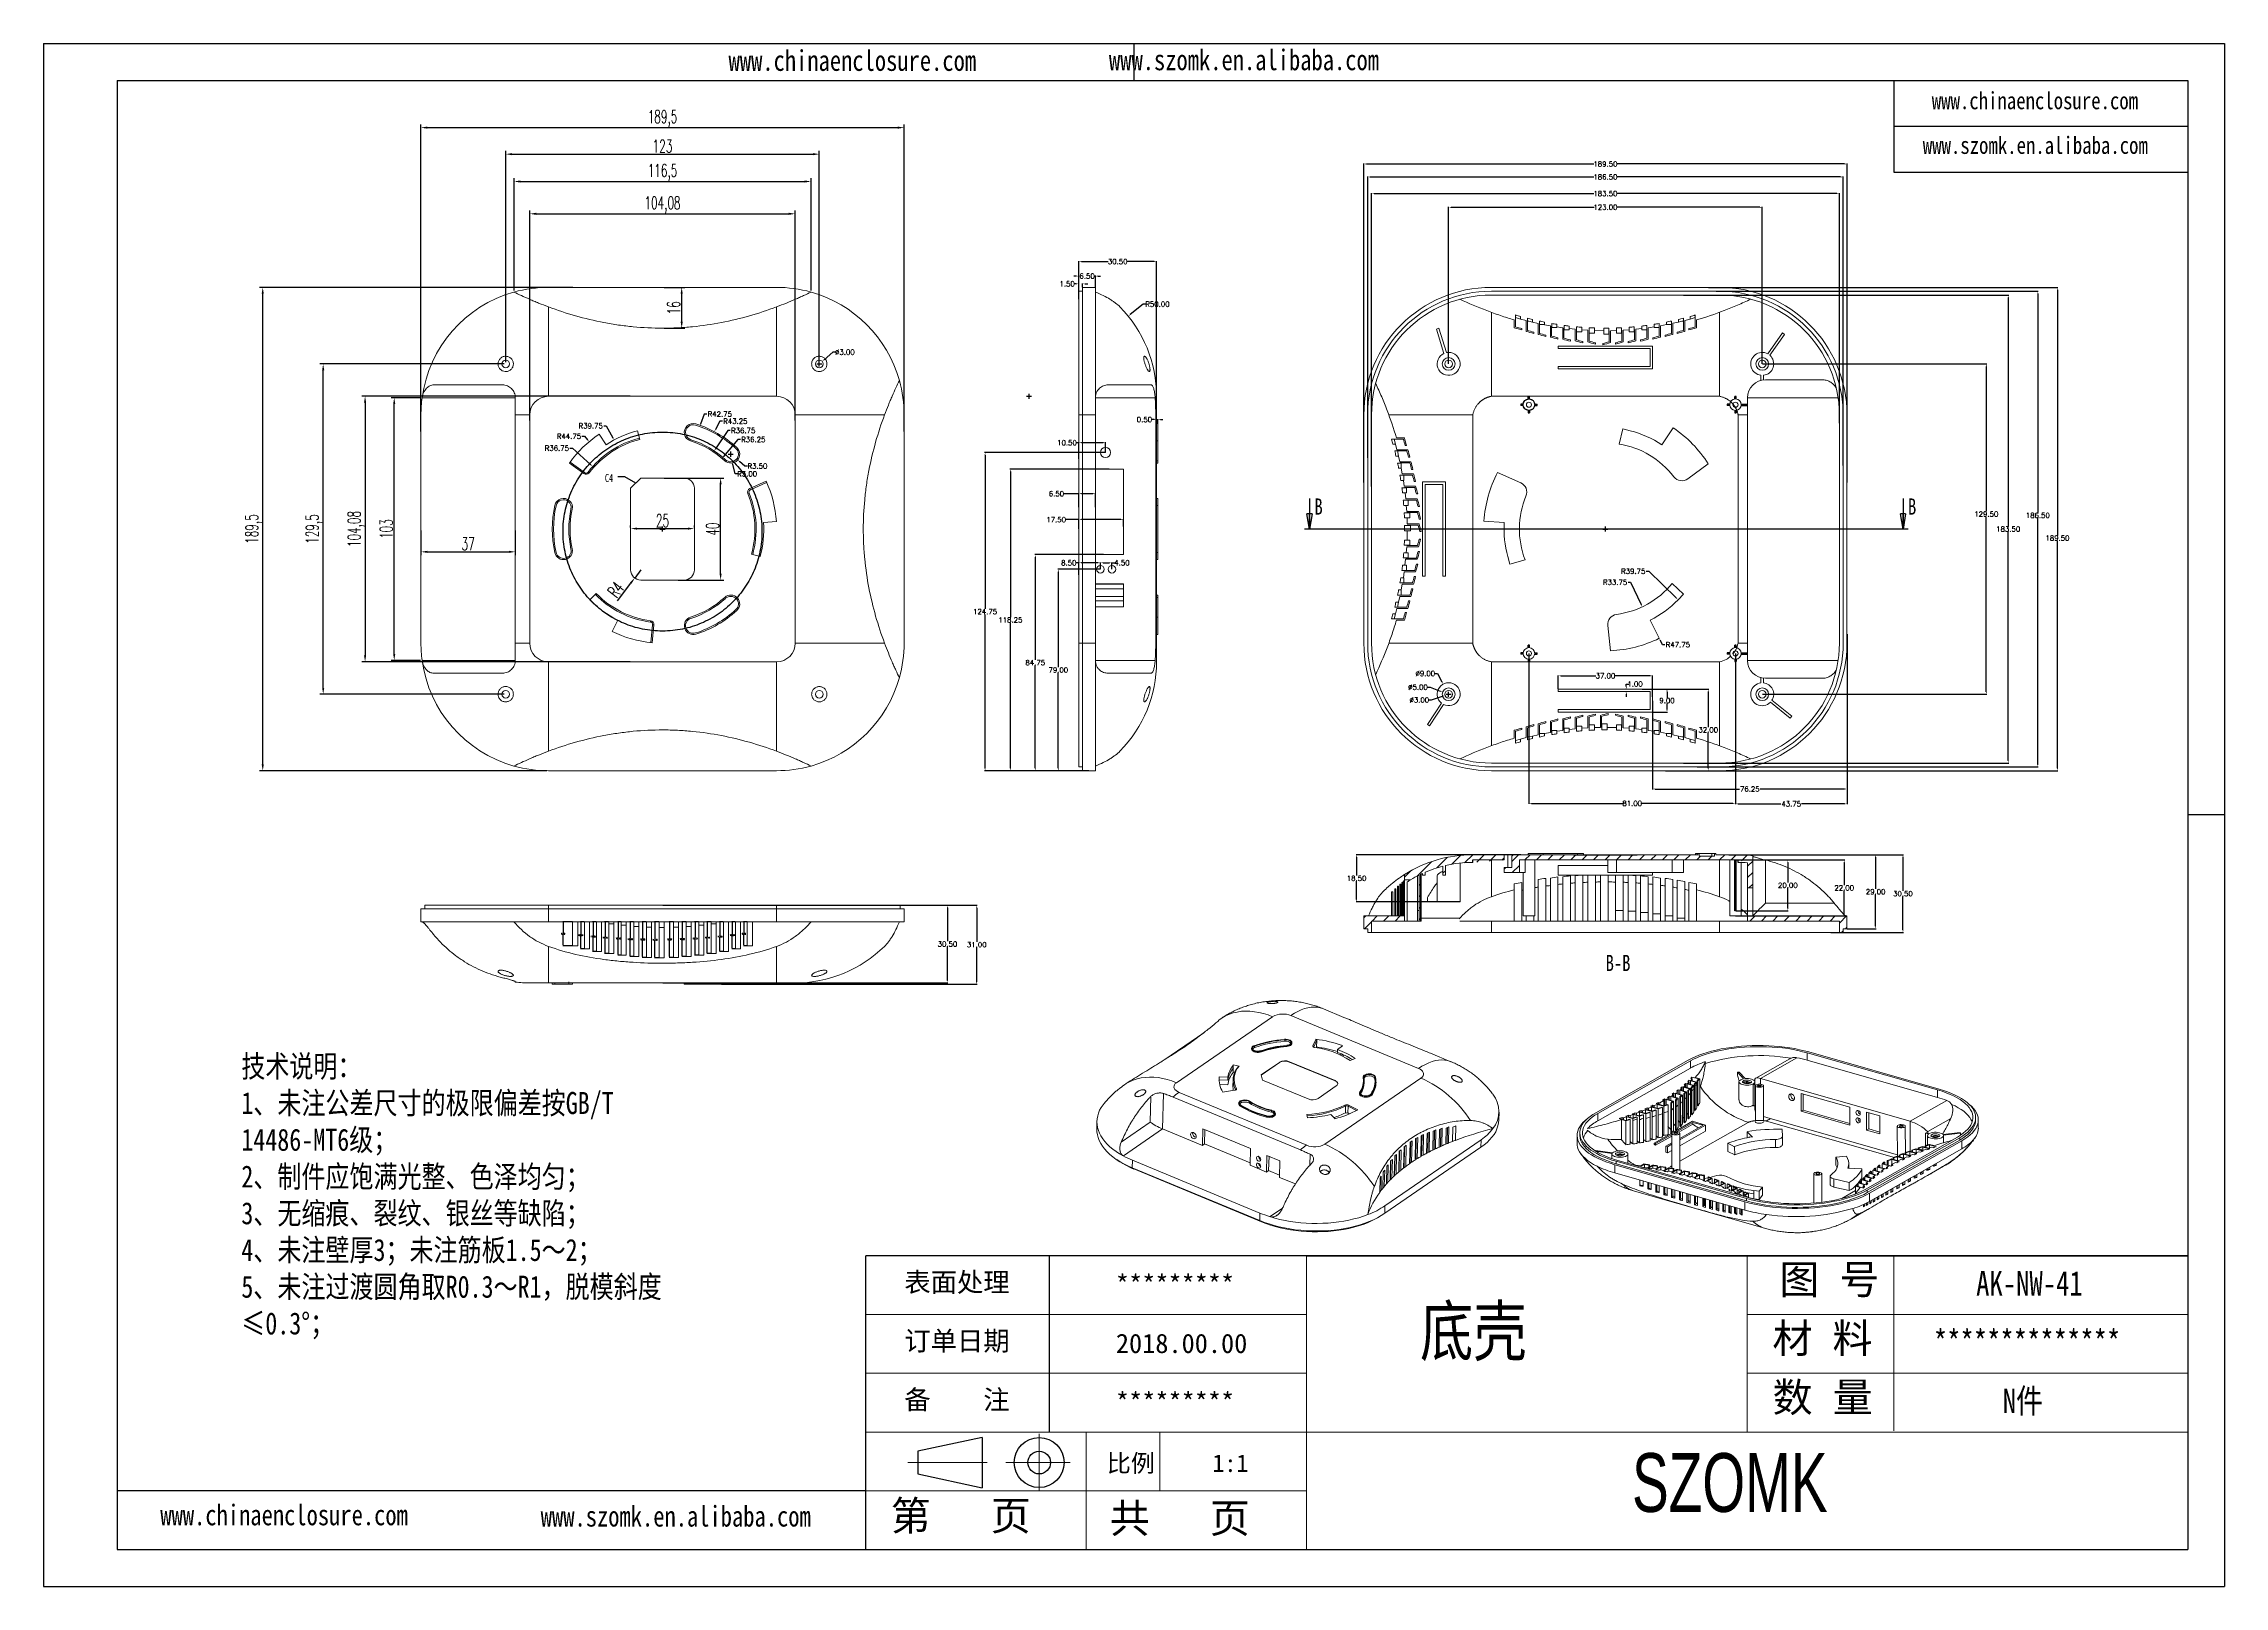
# Model space of a CAD drawing. Header units: inches. Extents: x 1813 to 4218, y 284 to 889.
# Drawn here: x 2772 to 3627, y 284 to 889 of the extents above; entities that cross this region are included whole.
import ezdxf

# ---------------------------------------------------------------- set-up
doc = ezdxf.new("R2010")
doc.units = ezdxf.units.IN
doc.header["$LTSCALE"] = 15
doc.linetypes.add('CENTER2', pattern=[28.575, 19.05, -3.175, 3.175, -3.175])
doc.linetypes.add('CENTERX2', pattern=[101.6, 63.5, -12.7, 12.7, -12.7])
doc.layers.add('文字', color=81, linetype='Continuous')
for name, color, linetype, lineweight in [('粗实线', 7, 'Continuous', 30), ('细实线', 3, 'Continuous', 9), ('细点划线', 2, 'CENTER2', 9)]:
    doc.layers.add(name, color=color, linetype=linetype, lineweight=lineweight)
doc.styles.add('SLDTEXTSTYLE0', font='TXT', dxfattribs={"width": 0.75})
doc.styles.add('SLDTEXTSTYLE2', font='TXT', dxfattribs={"width": 0.6, "bigfont": 'bigfont'})
doc.styles.get("Standard").update_dxf_attribs({"font": 'txt', "bigfont": 'gbcbig.shx'})
doc.styles.add('宋体', font='', dxfattribs={"width": 0.8, "height": 3.5})
doc.styles.add('长仿宋', font='', dxfattribs={"width": 0.7, "height": 4})
doc.styles.get('宋体').set_extended_font_data('SimSun')
doc.styles.get('长仿宋').set_extended_font_data('SimSun')
doc.dimstyles.new('1', dxfattribs={"dimtxt": 0.5, "dimasz": 0.3, "dimexe": 0.18, "dimexo": 0.0625, "dimgap": 0.09, "dimtad": 0, "dimtih": 1, "dimtoh": 1, "dimzin": 0, "dimdsep": 46, "dimtxsty": 'Standard', "dimcen": 0, "dimadec": 0, "dimazin": 2, "dimtfac": 1, "dimtofl": 0, "dimtmove": 0, "dimatfit": 3, "dimfxl": 1, "dimtolj": 1, "dimtzin": 0, "dimarcsym": 0})
doc.dimstyles.new('2.5', dxfattribs={"dimtxt": 2, "dimasz": 1, "dimexe": 0.18, "dimexo": 0.0625, "dimgap": 0.09, "dimtad": 0, "dimtih": 1, "dimtoh": 1, "dimzin": 0, "dimdsep": 46, "dimtxsty": 'Standard', "dimcen": 1, "dimadec": 0, "dimazin": 2, "dimtfac": 1, "dimtofl": 0, "dimtmove": 0, "dimatfit": 3, "dimfxl": 1, "dimtolj": 1, "dimtzin": 0, "dimarcsym": 0})
doc.dimstyles.new('5', dxfattribs={"dimtxt": 5, "dimasz": 2.5, "dimexe": 1.25, "dimexo": 0.625, "dimtad": 1, "dimtxsty": 'SLDTEXTSTYLE2', "dimcen": 2.5, "dimclrd": 256, "dimclre": 256, "dimclrt": 256, "dimadec": 0, "dimazin": 0, "dimtfac": 1, "dimtmove": 0, "dimatfit": 3, "dimfxl": 1, "dimarcsym": 0})

# ---------------------------------------------------------------- blocks, each defined once
blk = doc.blocks.new('_CLOSED')
at = {"color": 0, "linetype": 'ByBlock', "lineweight": -2}
for p, q in [((-1, 0.166667), (0, 0)), ((-1, 0.166667), (-1, -0.166667)), ((0, 0), (-1, -0.166667)), ((0, 0), (-1, 0))]:
    blk.add_line(p, q, dxfattribs=at)
blk = doc.blocks.new('*D106')
at = {"lineweight": -2}
for p, q in [((2979.5, 793.53), (2856.65, 793.53)), ((2857.9, 606.53), (2857.9, 791.03)), ((2969.32, 604.03), (2856.65, 604.03))]:
    blk.add_line(p, q, dxfattribs=at)
for points in [[(2857.48, 791.03), (2858.32, 791.03), (2857.9, 793.53)], [(2857.48, 606.53), (2858.32, 606.53), (2857.9, 604.03)]]:
    blk.add_solid(points)
at = {"layer": 'Defpoints', "color": 0}
for p in [(2857.9, 793.53), (2980.12, 793.53), (2969.95, 604.03)]:
    blk.add_point(p, dxfattribs=at)
at = {"insert": (2854.36, 698.78), "char_height": 5, "attachment_point": 5, "rotation": 90, "style": 'SLDTEXTSTYLE2'}
blk.add_mtext('189,5', dxfattribs=at)
blk = doc.blocks.new('*D107')
at = {"lineweight": -2}
for p, q in [((2919.95, 736.99), (2919.95, 857.4)), ((2922.45, 856.15), (3106.95, 856.15)), ((3109.45, 736.99), (3109.45, 857.4))]:
    blk.add_line(p, q, dxfattribs=at)
for points in [[(2922.45, 856.57), (2922.45, 855.74), (2919.95, 856.15)], [(3106.95, 856.57), (3106.95, 855.74), (3109.45, 856.15)]]:
    blk.add_solid(points)
at = {"layer": 'Defpoints', "color": 0}
for p in [(3109.45, 856.15), (2919.95, 736.36), (3109.45, 736.36)]:
    blk.add_point(p, dxfattribs=at)
at = {"insert": (3014.7, 859.7), "char_height": 5, "attachment_point": 5, "style": 'SLDTEXTSTYLE2'}
blk.add_mtext('189,5', dxfattribs=at)
blk = doc.blocks.new('*D108')
at = {"lineweight": -2}
for p, q in [((2919.95, 698.16), (2919.95, 688.6)), ((2956.95, 698.16), (2956.95, 688.6)), ((2922.45, 689.85), (2954.45, 689.85))]:
    blk.add_line(p, q, dxfattribs=at)
for points in [[(2922.45, 690.27), (2922.45, 689.44), (2919.95, 689.85)], [(2954.45, 690.27), (2954.45, 689.44), (2956.95, 689.85)]]:
    blk.add_solid(points)
at = {"layer": 'Defpoints', "color": 0}
for p in [(2919.95, 698.78), (2956.95, 698.78), (2956.95, 689.85)]:
    blk.add_point(p, dxfattribs=at)
at = {"insert": (2938.45, 692.98), "char_height": 5, "attachment_point": 5, "style": 'SLDTEXTSTYLE2'}
blk.add_mtext('37', dxfattribs=at)
blk = doc.blocks.new('*D109')
at = {"lineweight": -2}
for p, q in [((3015.32, 793.53), (3023.47, 793.53)), ((3022.22, 780.03), (3022.22, 791.03)), ((3015.32, 777.53), (3023.47, 777.53))]:
    blk.add_line(p, q, dxfattribs=at)
for points in [[(3021.8, 791.03), (3022.63, 791.03), (3022.22, 793.53)], [(3021.8, 780.03), (3022.63, 780.03), (3022.22, 777.53)]]:
    blk.add_solid(points)
at = {"layer": 'Defpoints', "color": 0}
for p in [(3014.7, 793.53), (3022.22, 793.53), (3014.7, 777.53)]:
    blk.add_point(p, dxfattribs=at)
at = {"insert": (3019.09, 785.53), "char_height": 5, "attachment_point": 5, "rotation": 90, "style": 'SLDTEXTSTYLE2'}
blk.add_mtext('16', dxfattribs=at)
blk = doc.blocks.new('*D110')
at = {"lineweight": -2}
for p, q in [((2956.45, 792.3), (2956.45, 836.29)), ((2958.95, 835.04), (3070.45, 835.04)), ((3072.95, 792.3), (3072.95, 836.29))]:
    blk.add_line(p, q, dxfattribs=at)
for points in [[(2958.95, 835.45), (2958.95, 834.62), (2956.45, 835.04)], [(3070.45, 835.45), (3070.45, 834.62), (3072.95, 835.04)]]:
    blk.add_solid(points)
at = {"layer": 'Defpoints', "color": 0}
for p in [(3072.95, 835.04), (2956.45, 791.68), (3072.95, 791.68)]:
    blk.add_point(p, dxfattribs=at)
at = {"insert": (3014.7, 838.58), "char_height": 5, "attachment_point": 5, "style": 'SLDTEXTSTYLE2'}
blk.add_mtext('116,5', dxfattribs=at)
blk = doc.blocks.new('*D111')
at = {"lineweight": -2}
for p, q in [((2919.78, 750.28), (2908.22, 750.28)), ((2909.47, 649.78), (2909.47, 747.78)), ((2919.78, 647.28), (2908.22, 647.28))]:
    blk.add_line(p, q, dxfattribs=at)
for points in [[(2909.06, 747.78), (2909.89, 747.78), (2909.47, 750.28)], [(2909.06, 649.78), (2909.89, 649.78), (2909.47, 647.28)]]:
    blk.add_solid(points)
at = {"layer": 'Defpoints', "color": 0}
for p in [(2909.47, 750.28), (2920.41, 750.28), (2920.41, 647.28)]:
    blk.add_point(p, dxfattribs=at)
at = {"insert": (2906.35, 698.78), "char_height": 5, "attachment_point": 5, "rotation": 90, "style": 'SLDTEXTSTYLE2'}
blk.add_mtext('103', dxfattribs=at)
blk = doc.blocks.new('ddfdf')
at = {"color": 7, "linetype": 'Continuous', "lineweight": 15}
for p, q in [((3238.7, 546), (3227.3, 550.8)), ((3198.8, 546.4), (3145, 509.4)), ((3170.6, 545.8), (3170.9, 546.1)), ((3280.5, 517.4), (3209, 547)), ((3160.2, 537.4), (3138.4, 522.4)), ((3187, 528.7), (3187, 528.3)), ((3188.7, 529.1), (3188.7, 530)), ((3192.5, 527.1), (3192.5, 526.7)), ((3205.6, 532.6), (3205.6, 533.5)), ((3206.8, 530.1), (3206.8, 529.7)), ((3209.6, 531.4), (3209.6, 531.9)), ((3221.4, 530.1), (3223, 533.7)), ((3221.4, 530.1), (3221.9, 529.6)), ((3223.5, 533.2), (3221.9, 529.6)), ((3223.4, 529.4), (3223.2, 529)), ((3223.4, 529.4), (3223.5, 533.2)), ((3235.2, 528), (3238, 530.1)), ((3235.2, 526.3), (3235.2, 528)), ((3236.8, 525), (3237.3, 525.5)), ((3298.7, 521.2), (3287.3, 525.9)), ((3571.4, 505.4), (3498.4, 526.2)), ((3498.4, 526.2), (3498.4, 522)), ((3572.3, 505.8), (3499.3, 526.7)), ((3176.8, 517.7), (3176.7, 515.2)), ((3177.6, 515), (3176.7, 515.2)), ((3180, 518.7), (3176.8, 519.4)), ((3176.8, 517.7), (3176.8, 519.4)), ((3179.6, 518.4), (3180, 518.7)), ((3202.6, 520.8), (3192.4, 513.8)), ((3202.6, 520.7), (3192.4, 513.7)), ((3193.2, 510.8), (3192.4, 513.8)), ((3202.6, 520.7), (3202.6, 520.8)), ((3233.8, 510.6), (3208.2, 521.2)), ((3208.2, 521), (3208.2, 521.2)), ((3233.8, 510.4), (3208.2, 521)), ((3238.7, 524.9), (3238.1, 524.4)), ((3242.3, 521.9), (3242.1, 522.1)), ((3242.3, 521.9), (3245.1, 522.9)), ((3431.7, 522), (3379.9, 492.6)), ((3432.9, 521.6), (3381.1, 492.2)), ((3381.1, 488.1), (3432.9, 517.5)), ((3432.9, 521.6), (3432.9, 517.5)), ((3460.3, 515.4), (3459.3, 515.3)), ((3459.3, 515.3), (3462.6, 511.5)), ((3459.3, 513.7), (3459.3, 515.3)), ((3463.6, 511.7), (3460.3, 515.4)), ((3488.6, 522.8), (3469.5, 511.9)), ((3472.1, 511.8), (3492.6, 523.4)), ((3498.4, 522), (3571.4, 501.2)), ((3130.2, 487.4), (3130.5, 501.7)), ((3137.6, 503.4), (3137.2, 483.5)), ((3214.4, 471.8), (3143, 501.4)), ((3146.4, 504), (3217.9, 474.4)), ((3168.7, 510.6), (3168.8, 511.1)), ((3173.8, 512.5), (3168.8, 512.7)), ((3168.8, 511.1), (3168.8, 512.7)), ((3168.8, 511.1), (3173.7, 510.8)), ((3173.7, 508.3), (3169.1, 508.5)), ((3177.5, 505.2), (3170.8, 504.2)), ((3173.7, 510.8), (3173.8, 512.5)), ((3176.7, 511.1), (3176.6, 507.3)), ((3178.1, 505.6), (3178.5, 506.1)), ((3193.2, 510.8), (3218.7, 500.3)), ((3224.3, 500.6), (3234.5, 507.6)), ((3228.1, 475), (3281.9, 512)), ((3233.8, 510.4), (3233.8, 510.6)), ((3247.5, 503.7), (3247.5, 503.2)), ((3248.1, 503.3), (3248.1, 504.2)), ((3248.1, 503.3), (3248.1, 503.2)), ((3249.5, 512.6), (3249.5, 512.1)), ((3249.6, 512.4), (3249.5, 511.9)), ((3249.5, 512.1), (3249.5, 511.9)), ((3250.2, 509.5), (3250.2, 510.4)), ((3254.3, 502.9), (3254.3, 502.5)), ((3256, 511.7), (3256, 512.6)), ((3256.7, 509.8), (3256.7, 510.2)), ((3420.9, 501), (3419.5, 500.2)), ((3420, 501.2), (3420.9, 501)), ((3420.9, 499.9), (3420.9, 501)), ((3421.9, 501.7), (3421.1, 501.9)), ((3421.1, 500.1), (3421.1, 501.9)), ((3422, 501.7), (3421.9, 501.7)), ((3421.9, 499.5), (3421.9, 501.7)), ((3422, 501.7), (3425.4, 500.7)), ((3422, 499.5), (3422, 501.7)), ((3423.5, 502.7), (3422.3, 501.9)), ((3426, 500.8), (3422.3, 501.9)), ((3422.7, 502.9), (3423.5, 502.7)), ((3423.5, 501.5), (3423.5, 502.7)), ((3424.5, 503.4), (3423.7, 503.6)), ((3423.7, 501.8), (3423.7, 503.6)), ((3423.7, 501.5), (3423.7, 501.8)), ((3424.6, 503.4), (3424.5, 503.4)), ((3424.5, 501.3), (3424.5, 503.4)), ((3424.6, 503.4), (3427.9, 502.5)), ((3424.6, 501.2), (3424.6, 503.4)), ((3426, 504.4), (3424.8, 503.6)), ((3428.5, 502.5), (3424.8, 503.6)), ((3425.1, 504.7), (3426, 504.4)), ((3426, 503.3), (3426, 504.4)), ((3426.9, 505.2), (3426.1, 505.4)), ((3426.1, 503.6), (3426.1, 505.4)), ((3426.1, 503.2), (3426.1, 503.6)), ((3426.9, 505.2), (3430.2, 504.2)), ((3426.9, 505.2), (3426.9, 505.2)), ((3426.9, 503), (3426.9, 505.2)), ((3426.9, 503), (3426.9, 505.2)), ((3427, 501.5), (3427.4, 501.4)), ((3427, 501.5), (3427, 498)), ((3428.2, 506.2), (3427.2, 505.3)), ((3430.8, 504.3), (3427.2, 505.3)), ((3427.4, 506.4), (3428.2, 506.2)), ((3427.4, 501.4), (3427.4, 497.9)), ((3428.2, 505), (3428.2, 506.2)), ((3428.3, 505.3), (3428.2, 505.3)), ((3429.1, 506.9), (3428.3, 507.2)), ((3428.3, 505.3), (3428.3, 507.2)), ((3428.3, 505), (3428.3, 505.3)), ((3428.5, 502.5), (3428.5, 499)), ((3429.1, 506.9), (3432.3, 506)), ((3429.1, 506.9), (3429.1, 506.9)), ((3429.1, 504.8), (3429.1, 506.9)), ((3429.1, 504.8), (3429.1, 506.9)), ((3430.2, 508), (3429.3, 507.1)), ((3432.9, 506.1), (3429.3, 507.1)), ((3429.3, 503.3), (3429.7, 503.1)), ((3429.3, 503.3), (3429.3, 500.2)), ((3429.5, 508.2), (3430.2, 508)), ((3429.7, 503.1), (3429.7, 500)), ((3430.2, 506.9), (3430.2, 508)), ((3430.3, 507.1), (3430.2, 507.1)), ((3431.1, 508.7), (3430.3, 509)), ((3430.3, 507.1), (3430.3, 509)), ((3430.3, 506.8), (3430.3, 507.1)), ((3430.8, 504.3), (3430.8, 501.2)), ((3430.8, 488.5), (3430.8, 501.2)), ((3431.1, 508.7), (3434.3, 507.8)), ((3431.1, 508.7), (3431.1, 508.7)), ((3431.1, 506.6), (3431.1, 508.7)), ((3431.1, 506.6), (3431.1, 508.7)), ((3432.2, 509.8), (3431.3, 508.9)), ((3434.9, 507.9), (3431.3, 508.9)), ((3431.4, 510), (3432.2, 509.8)), ((3431.4, 505), (3431.9, 504.9)), ((3431.4, 505), (3431.4, 502.5)), ((3431.4, 489.5), (3431.4, 502.5)), ((3431.9, 504.9), (3431.9, 502.4)), ((3431.9, 489.1), (3431.9, 502.4)), ((3433, 510.5), (3432.1, 510.8)), ((3432.1, 509.8), (3432.1, 510.8)), ((3432.2, 508.7), (3432.2, 509.8)), ((3432.9, 506.1), (3432.9, 503.5)), ((3432.9, 490.7), (3432.9, 503.5)), ((3433, 510.5), (3436, 509.7)), ((3433, 510.5), (3433, 510.5)), ((3433, 508.4), (3433, 510.5)), ((3433, 508.4), (3433, 510.5)), ((3433.1, 511.8), (3433.9, 511.6)), ((3433.9, 511.6), (3433.1, 510.7)), ((3436.6, 509.7), (3433.1, 510.7)), ((3433.4, 506.9), (3433.8, 506.7)), ((3433.4, 506.9), (3433.4, 505)), ((3433.4, 491.8), (3433.4, 505)), ((3437.6, 511.5), (3433.8, 512.6)), ((3433.8, 511.6), (3433.8, 512.6)), ((3433.8, 506.7), (3433.8, 504.9)), ((3433.8, 491.4), (3433.8, 504.9)), ((3433.9, 510.5), (3433.9, 511.6)), ((3434.9, 507.9), (3434.9, 506)), ((3434.9, 493), (3434.9, 506)), ((3435.1, 508.7), (3435.5, 508.6)), ((3435.1, 508.7), (3435.1, 507.7)), ((3435.1, 494.3), (3435.1, 507.7)), ((3435.5, 508.6), (3435.5, 507.5)), ((3435.6, 493.9), (3435.5, 507.5)), ((3438.2, 511.6), (3435.6, 512.3)), ((3436.6, 509.7), (3436.6, 508.7)), ((3436.6, 495.5), (3436.6, 508.7)), ((3436.7, 510.5), (3437.1, 510.4)), ((3436.7, 497), (3436.7, 510.5)), ((3437.1, 496.5), (3437.1, 510.4)), ((3438.2, 498.2), (3438.2, 511.6)), ((3438.4, 507.2), (3438.2, 506.6)), ((3460.1, 509.9), (3460.1, 499.9)), ((3468, 508.7), (3469.1, 508.3)), ((3468, 496.8), (3468, 508.7)), ((3469.1, 508.8), (3468.5, 509)), ((3469.1, 511.4), (3469.1, 494.3)), ((3469.1, 508.9), (3469.1, 509.9)), ((3469.3, 507.8), (3469.3, 488.5)), ((3556.1, 487.8), (3472.1, 511.8)), ((3473.8, 488.5), (3473.8, 507.8)), ((3494.9, 503.4), (3494.9, 493.4)), ((3522.2, 495.7), (3494.9, 503.4)), ((3496.1, 494), (3496.1, 503.1)), ((3571.4, 505.4), (3571.4, 501.2)), ((3179.8, 498), (3179.8, 497.6)), ((3180.7, 496.7), (3180.7, 496.3)), ((3185.6, 498.1), (3185.6, 498.9)), ((3195.4, 490.6), (3195.4, 490.2)), ((3198.1, 492.9), (3198.1, 493.7)), ((3200.4, 491.8), (3200.4, 492.2)), ((3218, 491.6), (3218.4, 489.8)), ((3231.4, 491.7), (3233.6, 489.3)), ((3239.3, 496.9), (3239.7, 496.3)), ((3239.6, 492.5), (3239.7, 496.3)), ((3241.1, 496.3), (3241, 492.5)), ((3241.9, 492), (3241, 492.5)), ((3241.4, 496.9), (3241.1, 496.3)), ((3245.8, 493.9), (3241.1, 496.3)), ((3241.4, 496.9), (3246.6, 494.3)), ((3325.6, 488.7), (3325.7, 493)), ((3381.1, 492.2), (3381.1, 488.1)), ((3393, 489.4), (3396.8, 488.3)), ((3394.3, 488.8), (3396.8, 488.1)), ((3394.3, 488.8), (3394.3, 477.6)), ((3395.4, 489.7), (3394.6, 490)), ((3394.6, 489), (3394.6, 490)), ((3397.1, 490.3), (3395.4, 489.7)), ((3395.4, 488.7), (3395.4, 489.7)), ((3396.7, 490.7), (3397.5, 490.4)), ((3397.1, 490.3), (3400.6, 489.3)), ((3397.1, 488.5), (3397.1, 490.3)), ((3397.5, 490.4), (3397.5, 490.4)), ((3400.6, 489.5), (3397.5, 490.4)), ((3399.1, 491), (3398.3, 491.2)), ((3398.3, 490.2), (3398.3, 491.2)), ((3399.2, 488.9), (3398.8, 489)), ((3400.8, 491.6), (3399.1, 491)), ((3399.1, 490), (3399.1, 491)), ((3399.2, 475), (3399.2, 488.9)), ((3400.3, 491.9), (3401.2, 491.7)), ((3400.6, 489.3), (3400.6, 488.3)), ((3400.8, 491.6), (3404.3, 490.6)), ((3400.8, 489.6), (3400.8, 491.6)), ((3401.2, 491.7), (3401.2, 491.7)), ((3404.3, 490.8), (3401.2, 491.7)), ((3401.2, 491.7), (3401.2, 491.7)), ((3402.7, 492.3), (3401.8, 492.5)), ((3401.8, 491.5), (3401.8, 492.5)), ((3403, 490.1), (3402.6, 490.2)), ((3404.3, 492.9), (3402.7, 492.3)), ((3402.7, 491.3), (3402.7, 492.3)), ((3403, 490.1), (3403, 489.1)), ((3403, 475.4), (3403, 489.1)), ((3403.9, 493.3), (3404.7, 493.1)), ((3404.3, 492.9), (3407.9, 491.9)), ((3404.3, 490.8), (3404.3, 492.9)), ((3404.3, 490.6), (3404.3, 488.7)), ((3404.7, 493.1), (3404.7, 493.1)), ((3407.9, 492.2), (3404.7, 493.1)), ((3404.7, 493.1), (3404.7, 493.1)), ((3406.1, 493.7), (3405.3, 493.9)), ((3405.3, 492.9), (3405.3, 493.9)), ((3407.8, 494.3), (3406.1, 493.7)), ((3406.1, 492.7), (3406.1, 493.7)), ((3406.7, 491.4), (3406.3, 491.5)), ((3406.7, 491.4), (3406.7, 489.5)), ((3406.7, 476), (3406.7, 489.5)), ((3407.3, 494.7), (3408.1, 494.5)), ((3407.8, 494.3), (3411.4, 493.3)), ((3407.8, 492.2), (3407.8, 494.3)), ((3407.9, 491.9), (3407.9, 489.3)), ((3407.9, 476.5), (3407.9, 489.3)), ((3408.1, 494.5), (3408.1, 494.5)), ((3411.4, 493.6), (3408.1, 494.5)), ((3408.1, 494.5), (3408.1, 494.5)), ((3409.5, 495.1), (3408.7, 495.3)), ((3408.7, 494.3), (3408.7, 495.3)), ((3411.1, 495.8), (3409.5, 495.1)), ((3409.5, 494.1), (3409.5, 495.1)), ((3410.3, 492.7), (3409.9, 492.8)), ((3410.3, 492.7), (3410.3, 490.1)), ((3410.3, 476.9), (3410.3, 490.1)), ((3410.6, 496.2), (3411.4, 496)), ((3411.1, 495.8), (3414.8, 494.8)), ((3411.1, 493.6), (3411.1, 495.8)), ((3411.4, 496), (3411.4, 496)), ((3414.8, 495), (3411.4, 496)), ((3411.4, 495.9), (3411.4, 496)), ((3411.4, 493.3), (3411.4, 490.2)), ((3411.4, 477.4), (3411.4, 490.2)), ((3412.7, 496.6), (3411.9, 496.8)), ((3411.9, 495.8), (3411.9, 496.8)), ((3414.2, 497.3), (3412.7, 496.6)), ((3412.7, 495.6), (3412.7, 496.6)), ((3413.8, 494.1), (3413.4, 494.2)), ((3413.8, 497.8), (3414.6, 497.5)), ((3413.8, 494.1), (3413.8, 491)), ((3413.8, 477.8), (3413.8, 491)), ((3414.2, 497.3), (3418, 496.3)), ((3414.2, 495.2), (3414.2, 497.3)), ((3414.6, 497.5), (3414.5, 497.5)), ((3418, 496.5), (3414.5, 497.5)), ((3414.6, 497.5), (3414.6, 497.5)), ((3414.8, 494.8), (3414.8, 491.3)), ((3414.8, 478.6), (3414.8, 491.3)), ((3415.8, 498.2), (3415, 498.4)), ((3415, 497.4), (3415, 498.4)), ((3418, 499.4), (3415.8, 498.2)), ((3415.8, 497.1), (3415.8, 498.2)), ((3417.2, 495.5), (3416.8, 495.7)), ((3417.2, 499.6), (3418, 499.4)), ((3417.2, 495.5), (3417.2, 492)), ((3417.2, 479), (3417.2, 492)), ((3418, 496.5), (3418, 499.4)), ((3418, 496.3), (3418, 492.5)), ((3418, 479.9), (3418, 492.5)), ((3419.2, 500), (3418.4, 500.3)), ((3418.4, 498.4), (3418.4, 500.3)), ((3418.4, 496.6), (3418.4, 498.4)), ((3419.3, 500.1), (3419.2, 500)), ((3419.2, 496.9), (3419.2, 500)), ((3419.3, 500.1), (3422.8, 499.1)), ((3419.3, 496.9), (3419.3, 500.1)), ((3423.4, 499.1), (3419.5, 500.2)), ((3420.4, 497.1), (3420, 497.2)), ((3420.4, 497.1), (3420.4, 493.3)), ((3420.4, 480.3), (3420.4, 493.3)), ((3421.1, 499.8), (3421.1, 500.1)), ((3421.9, 498.1), (3422.3, 498)), ((3421.9, 498.1), (3421.9, 494.2)), ((3421.9, 481.4), (3421.9, 494.2)), ((3422.3, 498), (3422.3, 494)), ((3422.3, 481.1), (3422.3, 494)), ((3423.4, 499.1), (3423.4, 495.2)), ((3423.4, 482.6), (3423.4, 495.2)), ((3424.5, 499.8), (3425, 499.6)), ((3424.5, 499.8), (3424.5, 496)), ((3424.6, 483.2), (3424.5, 496)), ((3425, 499.6), (3425, 495.9)), ((3425, 482.9), (3425, 495.9)), ((3426, 500.8), (3426, 497.1)), ((3426, 484.4), (3426, 497.1)), ((3427, 485.2), (3427, 498)), ((3427.5, 484.8), (3427.4, 497.9)), ((3428.5, 486.4), (3428.5, 499)), ((3429.3, 487.2), (3429.3, 500.2)), ((3429.8, 486.9), (3429.7, 500)), ((3434.9, 496.9), (3435.1, 496.6)), ((3436.7, 499.4), (3436.6, 499.5)), ((3477.6, 489.3), (3473.8, 490.5)), ((3548.9, 469), (3477.6, 489.3)), ((3494.9, 493.4), (3496.1, 494)), ((3494.9, 493.4), (3522.2, 485.6)), ((3522.2, 486.6), (3496.1, 494)), ((3522.2, 485.6), (3522.2, 495.7)), ((3531.6, 493), (3531.6, 482.9)), ((3539, 490.9), (3531.6, 493)), ((3532.8, 483.6), (3532.8, 492.7)), ((3539, 480.8), (3539, 490.9)), ((3576.6, 499.5), (3556.1, 487.8)), ((3565.9, 482.1), (3578.8, 489.4)), ((3592.7, 488.6), (3592.7, 489.9)), ((3100.4, 487.7), (3100.3, 483.5)), ((3114, 476.2), (3130.2, 487.4)), ((3137.2, 483.5), (3115.2, 468.4)), ((3159.5, 474.3), (3137.2, 483.5)), ((3154, 481.3), (3154, 481.6)), ((3159.7, 483.6), (3159.5, 474.3)), ((3186.5, 472.5), (3159.7, 483.6)), ((3160.7, 475.1), (3160.9, 483.1)), ((3261.7, 440.5), (3315.6, 477.5)), ((3276.7, 464.9), (3277, 476.9)), ((3278.8, 477.9), (3278.6, 466.1)), ((3279.3, 478.2), (3279, 466.4)), ((3279.8, 466.9), (3280.1, 478.7)), ((3282, 479.6), (3281.8, 468)), ((3282.6, 479.9), (3282.3, 468.3)), ((3283.1, 468.8), (3283.4, 480.4)), ((3285.4, 481), (3285.1, 469.9)), ((3286, 481.4), (3285.7, 470.2)), ((3286.5, 470.6), (3286.8, 481.8)), ((3288.8, 482.3), (3288.6, 471.7)), ((3289.6, 482.7), (3289.4, 472.1)), ((3290.1, 472.4), (3290.3, 483)), ((3292.4, 483.3), (3292.2, 473.4)), ((3293.1, 483.6), (3292.9, 473.7)), ((3293.7, 474.1), (3293.9, 484)), ((3296, 484), (3295.9, 475)), ((3296.8, 484.4), (3296.6, 475.3)), ((3297.4, 475.7), (3297.6, 484.7)), ((3299.8, 484.5), (3299.6, 476.5)), ((3301.3, 477.2), (3301.4, 485.2)), ((3315.5, 473.3), (3315.6, 477.5)), ((3369.4, 479.9), (3369.4, 475.3)), ((3370.9, 481.3), (3370.9, 479.9)), ((3396.8, 474.7), (3396.8, 488.1)), ((3400.6, 475.1), (3400.6, 488.3)), ((3404.3, 475.7), (3404.3, 488.7)), ((3422.5, 481.2), (3412.6, 475.6)), ((3413.4, 475.4), (3422.5, 480.5)), ((3413.4, 474.4), (3422.5, 479.5)), ((3422.4, 481.2), (3423.4, 482.6)), ((3422.5, 481.1), (3422.5, 461.5)), ((3434, 487.8), (3423.8, 482)), ((3425.1, 482), (3434.3, 487.2)), ((3426.4, 481.7), (3434.3, 486.2)), ((3427, 477.5), (3441.4, 485.7)), ((3440, 485.6), (3427, 478.2)), ((3427, 474.1), (3441.4, 482.2)), ((3427, 461), (3427, 481.1)), ((3441.4, 485.7), (3434, 487.8)), ((3434.3, 487.2), (3440, 485.6)), ((3434.3, 486.2), (3434.3, 487.2)), ((3441.4, 482.2), (3441.4, 485.7)), ((3464.8, 482), (3467.7, 479)), ((3464.8, 478.6), (3464.8, 482)), ((3465.9, 479.1), (3465.9, 478.7)), ((3466.2, 478.8), (3465.9, 479.1)), ((3480.6, 477.7), (3480.6, 473.1)), ((3484.4, 483.3), (3484.5, 479.3)), ((3484.5, 474.7), (3484.5, 479.3)), ((3530.8, 449.6), (3582.6, 479)), ((3531.6, 482.9), (3532.8, 483.6)), ((3531.6, 482.9), (3539, 480.8)), ((3532, 449.2), (3583.8, 478.6)), ((3532, 447.9), (3583.8, 477.3)), ((3539, 481.8), (3532.8, 483.6)), ((3533.2, 447.5), (3585, 476.9)), ((3548.8, 485.1), (3548.9, 468.2)), ((3553.4, 470.3), (3553.3, 485.1)), ((3564.7, 481.1), (3566.3, 480.7)), ((3564.7, 474.2), (3564.7, 481.1)), ((3566.9, 481), (3565.4, 481.4)), ((3565.7, 479.8), (3565.7, 474.5)), ((3584, 481.6), (3574.4, 480.5)), ((3574.7, 480.1), (3584.3, 481.2)), ((3574.7, 475.8), (3574.7, 479.8)), ((3583.8, 478.6), (3583.8, 477.3)), ((3584.3, 481.2), (3584, 481.6)), ((3584.3, 480), (3584.3, 481.2)), ((3585, 476.9), (3585, 472.3)), ((3594.2, 484), (3594.2, 488.6)), ((3120.2, 461.8), (3120.3, 466)), ((3120.3, 466), (3191.7, 436.4)), ((3160.7, 475.1), (3159.5, 474.3)), ((3186.3, 464.5), (3160.7, 475.1)), ((3186.3, 463.2), (3186.5, 472.5)), ((3195.6, 468.7), (3195.4, 459.4)), ((3202.8, 465.7), (3195.6, 468.7)), ((3196.6, 460.2), (3196.8, 468.2)), ((3202.6, 456.4), (3202.8, 465.7)), ((3315.5, 473.3), (3261.7, 436.3)), ((3264.9, 465.6), (3264.7, 455)), ((3265, 465.7), (3264.8, 455.1)), ((3265.6, 455.9), (3265.9, 466.5)), ((3267.3, 468.4), (3267, 457.2)), ((3267.4, 468.5), (3267.2, 457.4)), ((3268, 458.2), (3268.3, 469.3)), ((3269.8, 471), (3269.5, 459.5)), ((3270, 471.2), (3269.8, 459.7)), ((3270.6, 460.4), (3270.8, 471.9)), ((3272.5, 473.5), (3272.2, 461.6)), ((3272.5, 465), (3272.3, 464.9)), ((3272.8, 473.7), (3272.5, 461.9)), ((3272.7, 473.7), (3272.5, 465)), ((3272.6, 465), (3272.5, 465)), ((3273.4, 462.5), (3273.6, 474.4)), ((3275.8, 476.1), (3275.5, 464)), ((3276.2, 476.3), (3275.9, 464.3)), ((3379.8, 471.5), (3379.6, 471.2)), ((3389.3, 470.2), (3379.8, 471.5)), ((3380, 471), (3389, 469.8)), ((3388.9, 469.5), (3388.9, 466.9)), ((3391.4, 465.4), (3464.4, 444.6)), ((3391.4, 465.4), (3391.4, 464)), ((3392.2, 465.9), (3465.2, 445.1)), ((3397.9, 464.3), (3397.9, 469.5)), ((3412.6, 475.6), (3413.4, 475.4)), ((3412.6, 475), (3412.6, 475.6)), ((3413.4, 474.4), (3413.4, 475.4)), ((3422.5, 475.7), (3419.1, 473.8)), ((3419.1, 473.8), (3420, 473.5)), ((3419.1, 470.5), (3419.1, 473.8)), ((3420, 473.5), (3422.5, 475)), ((3420, 470.1), (3420, 473.5)), ((3420, 470.1), (3422.5, 471.5)), ((3453.8, 475.5), (3456.1, 476.3)), ((3457.7, 473.6), (3453.8, 475.5)), ((3453.8, 470.9), (3453.8, 475.5)), ((3457.8, 469), (3453.8, 470.9)), ((3457.7, 473.6), (3457.8, 469)), ((3514.4, 467.8), (3520.4, 468.2)), ((3514.4, 467.8), (3514.4, 463.2)), ((3520.4, 468.2), (3520.9, 467)), ((3585, 472.3), (3533.2, 442.9)), ((3541.8, 464.9), (3541.3, 465)), ((3541.8, 463.7), (3541.8, 464.9)), ((3543.2, 465.9), (3543.7, 465.8)), ((3543.2, 465.9), (3543.2, 463.3)), ((3543.7, 465.8), (3543.7, 463.1)), ((3545.6, 463.6), (3547.8, 464.8)), ((3549.4, 465.7), (3545.7, 466.7)), ((3545.7, 466.5), (3549.1, 465.5)), ((3545.7, 466.5), (3545.7, 463.7)), ((3546.5, 467.4), (3546.9, 467.3)), ((3546.5, 467.4), (3546.5, 466.5)), ((3546.9, 467.3), (3546.9, 466.4)), ((3547.8, 464.8), (3548.6, 464.6)), ((3552.6, 467.2), (3548.9, 468.2)), ((3548.9, 468), (3552.3, 467)), ((3548.9, 468), (3548.9, 465.8)), ((3549.9, 465.2), (3549, 465.5)), ((3549, 465.5), (3549.1, 465.5)), ((3549, 464.8), (3549, 465.5)), ((3549.4, 465.7), (3550.9, 466.4)), ((3549.8, 468.9), (3550.3, 468.8)), ((3549.8, 468.9), (3549.8, 468)), ((3550.3, 468.8), (3550.3, 467.8)), ((3550.9, 466.4), (3551.7, 466.2)), ((3555.9, 468.7), (3552.2, 469.7)), ((3553, 466.8), (3552.2, 467)), ((3552.2, 467), (3552.3, 467)), ((3552.2, 466.4), (3552.2, 467)), ((3552.3, 469.4), (3555.5, 468.5)), ((3552.3, 469.4), (3552.3, 467.3)), ((3552.6, 467.2), (3554.1, 467.9)), ((3553.3, 470.3), (3553.7, 470.2)), ((3553.3, 470.3), (3553.3, 469.4)), ((3553.7, 470.2), (3553.7, 469.3)), ((3554.1, 467.9), (3555, 467.7)), ((3556.3, 468.3), (3555.5, 468.5)), ((3555.5, 468.5), (3555.5, 468.5)), ((3555.5, 467.9), (3555.5, 468.5)), ((3559.3, 470.1), (3555.7, 471.1)), ((3555.8, 470.8), (3559, 469.9)), ((3555.8, 470.8), (3555.8, 468.7)), ((3555.9, 468.7), (3557.5, 469.3)), ((3556.9, 471.6), (3557.4, 471.5)), ((3556.9, 471.6), (3556.9, 470.7)), ((3557.4, 471.5), (3557.4, 470.6)), ((3557.5, 469.3), (3558.3, 469.1)), ((3559.8, 469.7), (3558.9, 469.9)), ((3558.9, 469.9), (3559, 469.9)), ((3558.9, 469.4), (3558.9, 469.9)), ((3562.9, 471.4), (3559.3, 472.4)), ((3559.3, 470.1), (3561, 470.7)), ((3559.4, 472.2), (3562.5, 471.3)), ((3559.4, 472.2), (3559.4, 470.3)), ((3559.4, 470.1), (3559.4, 470.3)), ((3560.6, 472.9), (3561.1, 472.8)), ((3560.6, 472.9), (3560.6, 472.1)), ((3561, 470.7), (3561.8, 470.5)), ((3561.1, 472.8), (3561.1, 471.9)), ((3563.3, 471), (3562.5, 471.3)), ((3562.5, 471.3), (3562.5, 471.3)), ((3562.5, 470.7), (3562.5, 471.3)), ((3562.9, 471.4), (3564.6, 472)), ((3566.5, 472.7), (3563.1, 473.7)), ((3563.1, 473.4), (3566.1, 472.6)), ((3563.1, 473.4), (3563.1, 472.4)), ((3563.1, 471.5), (3563.1, 472.4)), ((3564.4, 474.1), (3564.9, 474)), ((3564.4, 473.3), (3564.4, 474.1)), ((3564.6, 472), (3565.4, 471.8)), ((3564.9, 473.2), (3564.9, 474)), ((3567, 472.3), (3566.1, 472.6)), ((3566.1, 472.6), (3566.1, 472.6)), ((3566.1, 472), (3566.1, 472.6)), ((3566.5, 472.7), (3568.2, 473.3)), ((3569.4, 474.2), (3566.8, 474.9)), ((3570.7, 473.6), (3566.9, 474.7)), ((3566.9, 472.8), (3566.9, 474.7)), ((3568.2, 473.3), (3569.1, 473)), ((3191.6, 432.2), (3120.2, 461.8)), ((3192.5, 431.5), (3121.1, 461.1)), ((3195.4, 459.4), (3186.3, 463.2)), ((3196.6, 460.2), (3195.4, 459.4)), ((3202.7, 457.7), (3196.6, 460.2)), ((3211.6, 452.7), (3202.6, 456.4)), ((3259, 456), (3258.8, 448)), ((3259.6, 449), (3259.7, 457)), ((3260.8, 459.4), (3260.6, 450.4)), ((3261.4, 451.4), (3261.6, 460.4)), ((3262.8, 462.6), (3262.6, 452.7)), ((3262.8, 462.6), (3262.6, 452.7)), ((3262.6, 453.8), (3262.6, 453.8)), ((3263.4, 453.7), (3263.6, 463.5)), ((3264.8, 456.1), (3264.7, 456.1)), ((3267.2, 458.3), (3267, 458.4)), ((3269.8, 460.5), (3269.6, 460.6)), ((3390.5, 463.5), (3463.5, 442.7)), ((3390.5, 463.5), (3390.5, 458.9)), ((3463.5, 438.1), (3390.5, 458.9)), ((3391.4, 464), (3464.4, 443.2)), ((3400.8, 463.5), (3405.2, 462.9)), ((3404.5, 451.7), (3404.5, 455)), ((3407.2, 463.7), (3404.8, 462.3)), ((3407, 463.9), (3405.2, 462.9)), ((3406.3, 461.9), (3406.5, 461.8)), ((3406.5, 461.8), (3407.1, 462.2)), ((3406.5, 454.4), (3406.5, 451.4)), ((3407.1, 462.2), (3409.1, 461.9)), ((3407.2, 462.2), (3407.2, 463.7)), ((3409.6, 461.8), (3409, 461.5)), ((3409, 449.9), (3409, 453.7)), ((3411.6, 463.3), (3409.1, 461.9)), ((3409.6, 461.8), (3411.8, 463)), ((3409.6, 461.8), (3409.6, 461.8)), ((3409.6, 461.4), (3409.6, 461.8)), ((3409.6, 450.3), (3409.6, 453.5)), ((3409.7, 463.3), (3410, 463.5)), ((3409.7, 462.2), (3409.7, 463.3)), ((3410, 462.3), (3410, 463.5)), ((3410.9, 461.2), (3411.5, 461.5)), ((3411, 453.1), (3411, 449.6)), ((3411.5, 461.5), (3413.6, 461.1)), ((3411.8, 461.5), (3411.8, 463)), ((3414.1, 461.1), (3413.5, 460.7)), ((3413.5, 448.2), (3413.5, 452.4)), ((3416.1, 462.6), (3413.6, 461.1)), ((3414.1, 461.1), (3416.3, 462.3)), ((3414.1, 461.1), (3414.1, 461.1)), ((3414.1, 460.6), (3414.1, 461.1)), ((3414.1, 448.8), (3414.1, 452.2)), ((3414.2, 462.7), (3414.5, 462.8)), ((3414.2, 461.5), (3414.2, 462.7)), ((3414.5, 461.6), (3414.5, 462.8)), ((3415.4, 460.4), (3416, 460.7)), ((3416, 460.7), (3418.1, 460.3)), ((3416.3, 460.7), (3416.3, 462.3)), ((3418.6, 460.3), (3418, 459.9)), ((3420.6, 461.8), (3418.1, 460.3)), ((3418.6, 460.3), (3420.8, 461.5)), ((3418.6, 460.3), (3418.6, 460.3)), ((3418.6, 459.8), (3418.6, 460.3)), ((3418.8, 462), (3419.1, 462.1)), ((3418.8, 460.7), (3418.8, 462)), ((3419.1, 460.9), (3419.1, 462.1)), ((3419.8, 459.6), (3420.4, 459.9)), ((3420.4, 459.9), (3422.5, 459.5)), ((3420.8, 459.8), (3420.8, 461.5)), ((3423, 459.4), (3422.4, 459)), ((3425.1, 460.9), (3422.5, 459.5)), ((3423, 459.4), (3425.3, 460.7)), ((3423, 459.4), (3423, 459.4)), ((3423, 458.9), (3423, 459.4)), ((3423.3, 461.2), (3423.6, 461.4)), ((3423.3, 459.9), (3423.3, 461.2)), ((3423.6, 460.1), (3423.6, 461.4)), ((3424.2, 458.7), (3424.8, 459)), ((3424.8, 459), (3426.8, 458.5)), ((3425.3, 458.9), (3425.3, 460.7)), ((3427.3, 458.4), (3426.7, 458.1)), ((3429.5, 460), (3426.8, 458.5)), ((3427.3, 458.4), (3429.6, 459.8)), ((3427.3, 458.4), (3427.3, 458.4)), ((3427.3, 457.9), (3427.3, 458.4)), ((3427.7, 460.3), (3428, 460.5)), ((3427.7, 459), (3427.7, 460.3)), ((3428, 459.2), (3428, 460.5)), ((3428.5, 457.7), (3429.1, 458)), ((3429.1, 458), (3431.1, 457.5)), ((3429.6, 457.9), (3429.6, 459.8)), ((3431.6, 457.4), (3431, 457)), ((3433.7, 459), (3431.1, 457.5)), ((3431.5, 457.4), (3433.9, 458.8)), ((3431.5, 457.4), (3431.6, 457.4)), ((3431.6, 456.9), (3431.6, 457.4)), ((3432.1, 459.4), (3432.4, 459.6)), ((3432.1, 458.1), (3432.1, 459.4)), ((3432.4, 458.2), (3432.4, 459.6)), ((3432.7, 456.6), (3433.3, 456.9)), ((3433.3, 456.9), (3435.2, 456.4)), ((3433.9, 456.8), (3433.9, 458.8)), ((3437.9, 458), (3435.2, 456.4)), ((3435.7, 456.3), (3435.2, 455.9)), ((3435.6, 456.3), (3438.1, 457.7)), ((3435.6, 456.3), (3435.7, 456.3)), ((3435.7, 455.8), (3435.7, 456.3)), ((3436.4, 458.4), (3436.7, 458.6)), ((3436.4, 457.1), (3436.4, 458.4)), ((3436.7, 457.2), (3436.7, 458.6)), ((3436.8, 455.5), (3437.4, 455.8)), ((3437.4, 455.8), (3440.3, 454.9)), ((3438.1, 455.6), (3438.1, 457.7)), ((3440.3, 454.9), (3439.8, 454.6)), ((3440.3, 454.4), (3440.3, 454.9)), ((3440.5, 457.4), (3440.8, 457.5)), ((3440.5, 454.3), (3440.5, 457.4)), ((3440.8, 454.3), (3440.8, 457.5)), ((3440.8, 455.7), (3442.8, 456.2)), ((3441.3, 454.1), (3441.9, 454.4)), ((3441.9, 454.4), (3442, 454.4)), ((3444.4, 455.8), (3442, 454.4)), ((3442.4, 454.3), (3445.1, 455.8)), ((3442.4, 454.3), (3444.2, 453.7)), ((3443.1, 456.8), (3442.8, 456.6)), ((3442.8, 456.6), (3442.8, 454.9)), ((3444.2, 453.7), (3443.6, 453.3)), ((3443.8, 456.4), (3447.8, 457.4)), ((3444.2, 453.2), (3444.2, 453.7)), ((3445.1, 455.8), (3445.1, 452.9)), ((3445.2, 452.8), (3445.7, 453.2)), ((3445.7, 453.2), (3445.8, 453.1)), ((3448.2, 454.5), (3445.8, 453.1)), ((3446.2, 453), (3448.8, 454.5)), ((3446.2, 453), (3447.9, 452.3)), ((3446.8, 455.5), (3446.5, 455.3)), ((3446.5, 455.3), (3446.5, 453.6)), ((3447.9, 452.3), (3447.4, 452)), ((3447.9, 451.9), (3447.9, 452.3)), ((3448.8, 454.5), (3448.8, 451.5)), ((3451.8, 453.1), (3449.5, 451.8)), ((3449.8, 451.7), (3452.4, 453.1)), ((3450.5, 454.1), (3450.2, 453.9)), ((3450.2, 453.9), (3450.2, 452.2)), ((3452.4, 453.1), (3452.4, 450.1)), ((3453.9, 452.7), (3453.6, 452.5)), ((3453.6, 452.5), (3453.6, 450.8)), ((3502, 458.5), (3502, 442)), ((3506.5, 442.5), (3506.5, 458.5)), ((3511.2, 457), (3511.2, 452.4)), ((3521.9, 453.6), (3513.2, 455.6)), ((3513.2, 451), (3513.2, 455.6)), ((3529, 461.1), (3521.1, 461.6)), ((3521.6, 462.3), (3521.6, 464.1)), ((3521.9, 453.6), (3521.9, 449.1)), ((3527, 452.5), (3526.5, 452.6)), ((3527, 453.3), (3530.5, 452.3)), ((3527, 451.2), (3527, 453.3)), ((3527, 451.2), (3527, 452.5)), ((3530.7, 452.5), (3527.6, 453.3)), ((3528.5, 454.3), (3528.1, 454.4)), ((3528.5, 453.1), (3528.5, 454.3)), ((3528.8, 455.1), (3532.3, 454.1)), ((3528.8, 453), (3528.8, 455.1)), ((3529, 456.5), (3529, 461.1)), ((3532.5, 454.3), (3529.4, 455.2)), ((3529.7, 451.4), (3530.5, 452.3)), ((3530.3, 456.1), (3529.9, 456.3)), ((3530.3, 454.9), (3530.3, 456.1)), ((3530.7, 456.9), (3534.4, 455.8)), ((3530.7, 454.8), (3530.7, 456.9)), ((3530.7, 452.5), (3530.7, 452.5)), ((3530.7, 452.5), (3531.5, 452.2)), ((3534.7, 456), (3531.3, 457)), ((3531.4, 453.2), (3532.3, 454.1)), ((3532.3, 453), (3531.4, 453.2)), ((3531.4, 452.2), (3531.4, 453.2)), ((3532.2, 458), (3531.8, 458.1)), ((3532.2, 456.7), (3532.2, 458)), ((3532.5, 454.3), (3532.5, 454.3)), ((3532.5, 454.3), (3533.4, 454)), ((3532.8, 458.7), (3536.5, 457.6)), ((3532.9, 456.5), (3532.8, 458.7)), ((3533.3, 455), (3534.4, 455.8)), ((3534.2, 454.8), (3533.3, 455)), ((3533.3, 454), (3533.3, 455)), ((3536.7, 457.8), (3533.4, 458.8)), ((3534.3, 459.7), (3533.9, 459.9)), ((3534.3, 458.5), (3534.3, 459.7)), ((3534.7, 456), (3534.7, 456)), ((3534.7, 456), (3535.4, 455.8)), ((3535.1, 460.4), (3538.9, 459.4)), ((3535.1, 458.3), (3535.1, 460.4)), ((3535.4, 456.8), (3536.5, 457.6)), ((3536.3, 456.6), (3535.4, 456.8)), ((3535.4, 455.9), (3535.4, 456.8)), ((3539.1, 459.6), (3535.7, 460.5)), ((3536.6, 461.5), (3536.2, 461.6)), ((3536.6, 460.3), (3536.6, 461.5)), ((3536.7, 457.8), (3536.7, 457.8)), ((3536.7, 457.8), (3537.6, 457.6)), ((3537.6, 462.2), (3541.4, 461.1)), ((3537.6, 460), (3537.6, 462.2)), ((3537.7, 458.6), (3538.9, 459.4)), ((3538.5, 458.3), (3537.7, 458.6)), ((3537.7, 457.7), (3537.7, 458.6)), ((3541.7, 461.3), (3538.2, 462.2)), ((3539.1, 463.2), (3538.7, 463.3)), ((3539.1, 462), (3539.1, 463.2)), ((3539.1, 459.6), (3539.1, 459.6)), ((3539.1, 459.6), (3540, 459.4)), ((3540.2, 460.3), (3541.4, 461.1)), ((3541, 460.1), (3540.2, 460.3)), ((3540.2, 459.5), (3540.2, 460.3)), ((3540.3, 463.9), (3544.1, 462.8)), ((3540.3, 461.7), (3540.3, 463.9)), ((3544.4, 462.9), (3540.9, 463.9)), ((3541.7, 461.3), (3541.7, 461.3)), ((3541.7, 461.3), (3542.5, 461.1)), ((3542.8, 462), (3544.1, 462.8)), ((3543.6, 461.7), (3542.8, 462)), ((3542.8, 461.2), (3542.8, 462)), ((3544.4, 462.9), (3544.5, 463)), ((3544.5, 463), (3545.3, 462.7)), ((3546.4, 463.4), (3545.6, 463.6)), ((3545.6, 462.9), (3545.6, 463.6)), ((3549.9, 450.6), (3549.9, 452.4)), ((3551.7, 453.5), (3551.7, 451.9)), ((3551.7, 452.8), (3553, 452.5)), ((3552.2, 453.3), (3552.2, 453.7)), ((3553, 452.5), (3553, 454.2)), ((3555, 455.3), (3555, 453.8)), ((3555, 454.8), (3556.3, 454.4)), ((3555.5, 455.1), (3555.5, 455.6)), ((3556.3, 454.4), (3556.3, 456.1)), ((3558.3, 457.2), (3558.3, 455.9)), ((3558.5, 456.8), (3558.3, 456.7)), ((3558.5, 456.8), (3559.8, 456.4)), ((3558.9, 457), (3558.9, 457.5)), ((3559.8, 456.4), (3559.8, 458)), ((3561.8, 459.2), (3561.8, 458)), ((3562.2, 458.9), (3561.8, 458.7)), ((3562.2, 458.9), (3563.3, 458.5)), ((3562.4, 459), (3562.5, 459)), ((3562.5, 459), (3562.5, 459.6)), ((3563.3, 458.5), (3563.3, 460)), ((3565.4, 461.2), (3565.4, 460.2)), ((3565.7, 460.8), (3565.4, 460.8)), ((3565.7, 457.4), (3574.8, 462.6)), ((3566, 461), (3565.7, 460.8)), ((3566, 461), (3567, 460.8)), ((3566.1, 461.1), (3566.1, 461.6)), ((3567, 460.8), (3567, 462.1)), ((3569.8, 463.4), (3569.1, 463.1)), ((3569.1, 463.3), (3569.1, 462.6)), ((3569.8, 463.4), (3570.7, 463.1)), ((3570.7, 463.1), (3570.7, 464.2)), ((3261.7, 436.3), (3261.7, 440.5)), ((3401.5, 448.7), (3474.5, 427.9)), ((3405.1, 452), (3404.5, 451.7)), ((3406.5, 451.8), (3405.1, 452)), ((3409.7, 450.3), (3409, 449.9)), ((3410.2, 450.1), (3409.7, 450.3)), ((3411, 450), (3410.2, 450.1)), ((3414.3, 448.7), (3413.5, 448.2)), ((3415.4, 448.4), (3414.3, 448.7)), ((3415.4, 451.8), (3415.4, 447.9)), ((3418, 446.7), (3418, 451.1)), ((3418.9, 447.2), (3418, 446.7)), ((3418.6, 447.4), (3418.6, 450.9)), ((3419.8, 446.9), (3418.9, 447.2)), ((3419.8, 450.6), (3419.8, 446.3)), ((3422.4, 445.2), (3422.4, 449.9)), ((3423.4, 445.8), (3422.4, 445.2)), ((3423, 446), (3423, 449.7)), ((3424.2, 445.6), (3423.4, 445.8)), ((3424.2, 449.3), (3424.2, 444.8)), ((3426.8, 443.8), (3426.8, 448.6)), ((3427.9, 444.4), (3426.8, 443.8)), ((3427.3, 444.7), (3427.3, 448.4)), ((3428.5, 444.3), (3427.9, 444.4)), ((3428.5, 448.1), (3428.5, 443.4)), ((3431, 442.4), (3431, 447.4)), ((3432.3, 443.1), (3431, 442.4)), ((3431.6, 443.4), (3431.6, 447.2)), ((3432.3, 443.1), (3432.7, 443)), ((3432.7, 446.9), (3432.7, 442)), ((3435.2, 441.1), (3435.2, 446.2)), ((3436.5, 441.9), (3435.2, 441.1)), ((3435.7, 442.2), (3435.7, 446.1)), ((3436.5, 441.9), (3436.8, 441.8)), ((3436.8, 445.8), (3436.8, 440.7)), ((3439.8, 440), (3439.8, 444.9)), ((3441, 440.6), (3439.8, 440)), ((3440.3, 440.9), (3440.3, 444.7)), ((3440.6, 440.8), (3440.6, 444.7)), ((3440.9, 440.7), (3440.9, 444.6)), ((3440.9, 442), (3441.3, 441.9)), ((3441.3, 441.7), (3440.9, 441.8)), ((3440.9, 441.3), (3441.3, 441.2)), ((3440.9, 440.7), (3441.3, 440.5)), ((3441, 440.6), (3441.3, 440.5)), ((3441.3, 444.5), (3441.3, 439.5)), ((3443.6, 439), (3443.6, 443.8)), ((3444.2, 439.8), (3444.2, 443.6)), ((3445.1, 439.5), (3445.1, 443.4)), ((3445.1, 440.8), (3445.2, 440.8)), ((3445.2, 440.6), (3445.1, 440.6)), ((3445.1, 440.1), (3445.2, 440.1)), ((3445.2, 443.4), (3445.2, 438.5)), ((3447.4, 438.2), (3447.4, 442.7)), ((3447.9, 438.9), (3447.9, 442.6)), ((3448.8, 438.5), (3448.8, 442.3)), ((3448.9, 451.5), (3449.4, 451.8)), ((3448.9, 442.3), (3448.9, 437.6)), ((3449.4, 451.8), (3449.5, 451.8)), ((3449.8, 451.7), (3451.5, 451)), ((3451.5, 451), (3451, 450.7)), ((3451, 437.4), (3451, 441.7)), ((3451.5, 450.5), (3451.5, 451)), ((3451.5, 437.9), (3451.5, 441.5)), ((3452.4, 450.1), (3453, 450.5)), ((3452.4, 441.3), (3452.4, 436.9)), ((3455.3, 451.7), (3453, 450.4)), ((3453, 450.5), (3453, 450.4)), ((3453.3, 450.3), (3455.9, 451.7)), ((3453.3, 450.3), (3455, 449.6)), ((3455, 449.6), (3454.4, 449.3)), ((3454.4, 436.8), (3454.4, 440.7)), ((3455, 449), (3455, 449.6)), ((3455, 437.1), (3455, 440.6)), ((3455.8, 448.7), (3456.4, 449)), ((3455.8, 440.3), (3455.8, 436.2)), ((3455.9, 451.7), (3455.9, 449.2)), ((3455.9, 451.3), (3456.8, 451.7)), ((3456.8, 449.8), (3455.9, 449.4)), ((3455.9, 448.8), (3455.9, 449.2)), ((3458.6, 450.3), (3456.4, 449)), ((3456.4, 449), (3456.4, 449)), ((3456.7, 448.9), (3459.2, 450.3)), ((3456.7, 448.9), (3458.2, 448.2)), ((3456.8, 451.7), (3456.8, 449.8)), ((3456.9, 449.8), (3456.8, 449.8)), ((3457.2, 451.3), (3456.9, 451.1)), ((3456.9, 451.1), (3456.9, 449.4)), ((3458.2, 448.2), (3457.6, 447.9)), ((3458.2, 447.6), (3458.2, 448.2)), ((3459, 447.2), (3459.6, 447.6)), ((3459.2, 450.3), (3459.2, 448.4)), ((3459.2, 447.4), (3459.2, 448.4)), ((3461.7, 448.8), (3459.6, 447.6)), ((3459.6, 447.6), (3459.6, 447.6)), ((3459.9, 447.4), (3462.4, 448.8)), ((3459.9, 447.4), (3461.3, 446.7)), ((3460.4, 449.8), (3460.1, 449.6)), ((3460.1, 449.6), (3460.1, 448.6)), ((3460.1, 447.9), (3460.1, 448.6)), ((3461.3, 446.7), (3460.7, 446.4)), ((3460.7, 446.4), (3460.8, 446.3)), ((3461.3, 446.2), (3461.3, 446.7)), ((3462.3, 445.9), (3464.7, 447.3)), ((3462.4, 448.8), (3462.4, 447.8)), ((3462.4, 445.9), (3462.4, 447.8)), ((3463.4, 448.2), (3463.1, 448.1)), ((3463.1, 446.3), (3463.1, 448.1)), ((3463.5, 446.3), (3465.4, 447.3)), ((3463.5, 446.3), (3466.1, 444.9)), ((3463.5, 442.7), (3463.5, 438.1)), ((3464.4, 444.6), (3464.4, 443.2)), ((3465.4, 445.3), (3465.4, 447.3)), ((3471.4, 448.6), (3468.5, 449)), ((3468.5, 449), (3468.5, 447.2)), ((3468.5, 444.4), (3468.5, 447.2)), ((3468.5, 444.4), (3471.4, 444)), ((3473.4, 450.9), (3471.4, 448.6)), ((3471.4, 444), (3471.4, 448.6)), ((3473.4, 446.4), (3471.4, 444)), ((3473.4, 450.9), (3473.4, 446.4)), ((3521.9, 449.1), (3513.2, 451)), ((3525.5, 451.4), (3528, 450.7)), ((3525.5, 447.4), (3525.5, 451.4)), ((3526.1, 451.5), (3529.9, 450.4)), ((3530.6, 451.2), (3529.7, 451.4)), ((3529.7, 450.4), (3529.7, 451.4)), ((3529.9, 441.2), (3529.9, 439.9)), ((3529.9, 440.9), (3530.6, 440.7)), ((3530.6, 440.7), (3530.6, 441.6)), ((3531.5, 442), (3531.5, 440.7)), ((3531.5, 441.6), (3532.3, 441.4)), ((3532, 449.2), (3532, 447.9)), ((3532.3, 441.4), (3532.3, 442.4)), ((3533.2, 447.5), (3533.2, 442.9)), ((3533.4, 443), (3533.4, 441.5)), ((3533.4, 442.5), (3534.2, 442.3)), ((3534.2, 442.3), (3534.2, 443.5)), ((3535.4, 444.2), (3535.4, 442.6)), ((3535.4, 443.7), (3535.4, 444.2)), ((3535.4, 443.6), (3536.3, 443.3)), ((3536.3, 443.3), (3536.3, 444.7)), ((3537.6, 445.4), (3537.6, 443.8)), ((3537.6, 445.1), (3537.7, 445.2)), ((3537.6, 444.7), (3538.5, 444.5)), ((3537.7, 445), (3537.7, 445.5)), ((3538.5, 444.5), (3538.5, 446)), ((3540, 446.8), (3540, 445.1)), ((3540, 446), (3541, 445.7)), ((3540.2, 446.5), (3540.2, 446.9)), ((3541, 445.7), (3541, 447.3)), ((3542.5, 448.2), (3542.5, 446.4)), ((3542.5, 447.4), (3543.6, 447.1)), ((3542.8, 448), (3542.8, 448.4)), ((3543.6, 447.1), (3543.6, 448.8)), ((3545.3, 449.8), (3545.3, 447.9)), ((3545.3, 448.9), (3546.4, 448.6)), ((3545.6, 449.6), (3545.6, 450)), ((3546.4, 448.6), (3546.4, 450.4)), ((3548.6, 451.7), (3548.6, 450)), ((3548.6, 451), (3549.9, 450.6)), ((3549.1, 451.5), (3549.1, 451.9)), ((3191.6, 432.2), (3191.7, 436.4)), ((3444.7, 439.6), (3443.6, 439)), ((3445.2, 439.5), (3444.7, 439.6)), ((3448.3, 438.7), (3447.4, 438.2)), ((3448.9, 438.5), (3448.3, 438.7)), ((3448.8, 439.8), (3448.9, 439.7)), ((3448.9, 439.5), (3448.8, 439.5)), ((3448.8, 439), (3448.9, 439)), ((3451.7, 437.8), (3451, 437.4)), ((3452.4, 437.6), (3451.7, 437.8)), ((3455, 437.1), (3454.4, 436.8)), ((3455.2, 437), (3455, 437.1)), ((3455.8, 436.9), (3455.2, 437)), ((3457.6, 436.3), (3457.6, 439.8)), ((3458.2, 436.6), (3457.6, 436.3)), ((3458.2, 436.6), (3458.2, 439.6)), ((3459, 436.3), (3458.2, 436.6)), ((3459, 439.4), (3459, 435.7)), ((3460.7, 435.9), (3460.7, 438.9)), ((3461.3, 436.3), (3460.7, 435.9)), ((3461.3, 436.3), (3461.3, 438.8)), ((3462, 435.9), (3461.3, 436.3)), ((3462, 438.6), (3462, 435.3)), ((3523.1, 433.2), (3532.2, 438.4))]:
    blk.add_line(p, q, dxfattribs=at)
at = {"color": 8, "linetype": 'Continuous', "lineweight": 15}
for p, q in [((3221.9, 529.6), (3221.9, 529.4)), ((3178.1, 505.3), (3178.1, 505.6)), ((3472.1, 508.6), (3472.1, 511.8)), ((3427, 465.5), (3465.3, 487.2)), ((3475.5, 487.9), (3547.2, 467.5)), ((3556.1, 487.8), (3556.1, 471)), ((3565.9, 481.3), (3565.9, 482.1)), ((3219.7, 463.2), (3219.8, 469.4)), ((3559, 470.2), (3559.4, 470.3)), ((3121.1, 461.1), (3121.1, 461.4)), ((3421.6, 462.4), (3422.5, 462.9)), ((3460.1, 448.6), (3460.8, 448.2)), ((3525.5, 449), (3517.7, 444.6)), ((3192.5, 431.5), (3192.5, 431.8)), ((3197.4, 434.4), (3204.3, 439.1))]:
    blk.add_line(p, q, dxfattribs=at)
at = {"color": 8, "linetype": 'Continuous', "lineweight": 15, "flags": 128}
for points in [[(3227.3, 550.8), (3227, 550.9), (3225.5, 551.4), (3223.8, 551.7), (3222.1, 551.8), (3220.4, 551.7), (3218.6, 551.4), (3216.7, 550.9), (3214.8, 550.2), (3212.9, 549.3), (3211, 548.3), (3209, 547)], [(3298.8, 521.2), (3298.5, 521.3), (3296.9, 521.8), (3295.3, 522.1), (3293.6, 522.2), (3291.8, 522.1), (3290, 521.8), (3288.2, 521.3), (3286.3, 520.6), (3284.4, 519.7), (3282.5, 518.7), (3280.5, 517.4)], [(3578.8, 465.3), (3576.8, 463.8), (3574.8, 462.6)], [(3527, 435.9), (3525, 434.4), (3523, 433.2)]]:
    blk.add_lwpolyline(points, dxfattribs=at)
at = {"color": 7, "linetype": 'Continuous', "lineweight": 15, "flags": 128}
for points in [[(3198.8, 546.4), (3196.3, 547.4), (3193.7, 548.2), (3191.1, 548.8), (3188.6, 549.2), (3186.1, 549.5), (3183.6, 549.5), (3181.3, 549.4), (3179, 549), (3176.7, 548.5), (3174.6, 547.8), (3172.5, 546.9), (3170.6, 545.8)], [(3188.5, 530.2), (3187.8, 529.9), (3187.4, 529.5), (3187.1, 529.1), (3187, 528.7), (3187.1, 528.2), (3187.4, 527.8), (3187.9, 527.4), (3188.5, 527.1), (3189.3, 526.9), (3190.1, 526.8), (3190.9, 526.8), (3191.8, 526.9), (3192.5, 527.1)], [(3187, 528.3), (3187, 528.3), (3187.1, 527.8), (3187.4, 527.4), (3187.9, 527), (3188.5, 526.7), (3189.3, 526.5), (3190.1, 526.4), (3190.9, 526.4), (3191.8, 526.5), (3192.5, 526.7)], [(3188.7, 530), (3188.2, 529.7), (3187.8, 529.4), (3187.5, 529), (3187.5, 528.6), (3187.7, 528.1), (3188, 527.8), (3188.6, 527.5), (3189.2, 527.2), (3190, 527.1), (3190.8, 527.1), (3191.5, 527.2), (3192.2, 527.3)], [(3206.8, 530.1), (3207.6, 530.2), (3208.3, 530.4), (3208.9, 530.7), (3209.3, 531.1), (3209.6, 531.5), (3209.6, 532), (3209.5, 532.4), (3209.1, 532.8), (3208.6, 533.2), (3207.9, 533.5), (3207.2, 533.7), (3206.3, 533.8), (3205.5, 533.8)], [(3206.7, 530.4), (3207.4, 530.5), (3208.1, 530.7), (3208.6, 531), (3209, 531.4), (3209.1, 531.8), (3209.1, 532.2), (3208.8, 532.6), (3208.4, 532.9), (3207.8, 533.2), (3207.1, 533.4), (3206.4, 533.5), (3205.6, 533.5)], [(3206.8, 529.7), (3207.6, 529.8), (3208.3, 530), (3208.9, 530.3), (3209.3, 530.7), (3209.6, 531.1), (3209.6, 531.4)], [(3222.5, 529.2), (3222.2, 529.2), (3222, 529.3), (3221.8, 529.4), (3221.6, 529.5), (3221.5, 529.7), (3221.4, 529.8), (3221.4, 530), (3221.4, 530.1)], [(3499.3, 526.7), (3496.7, 527.3), (3494.1, 527.9), (3491.4, 528.5), (3488.6, 529), (3485.7, 529.4), (3482.7, 529.7), (3479.8, 529.9), (3476.8, 530.1), (3473.7, 530.2), (3470.7, 530.2), (3467.6, 530.2), (3464.6, 530.1), (3461.6, 529.8), (3458.6, 529.6), (3455.7, 529.2), (3452.9, 528.8), (3450.1, 528.3), (3447.4, 527.7), (3444.8, 527.1), (3442.3, 526.4), (3439.9, 525.6), (3437.6, 524.8), (3435.5, 523.9), (3433.5, 523), (3431.7, 522)], [(3498.4, 526.2), (3495.8, 526.8), (3493.2, 527.5), (3490.4, 528), (3487.6, 528.5), (3484.6, 528.9), (3481.7, 529.2), (3478.7, 529.4), (3475.6, 529.6), (3472.5, 529.6), (3469.5, 529.6), (3466.4, 529.5), (3463.3, 529.4), (3460.3, 529.1), (3457.4, 528.8), (3454.5, 528.4), (3451.6, 527.9), (3448.9, 527.3), (3446.2, 526.7), (3443.7, 526), (3441.2, 525.3), (3438.9, 524.4), (3436.8, 523.6), (3434.7, 522.6), (3432.9, 521.6)], [(3256.5, 512.6), (3256.3, 513.1), (3256, 513.5), (3255.4, 513.8), (3254.8, 514.1), (3254, 514.3), (3253.1, 514.3), (3252.3, 514.3), (3251.5, 514.2), (3250.8, 513.9), (3250.2, 513.6), (3249.8, 513.2), (3249.6, 512.8), (3249.6, 512.4)], [(3256, 512.6), (3255.9, 513), (3255.5, 513.4), (3255, 513.7), (3254.3, 513.9), (3253.5, 514), (3252.8, 514.1), (3252, 514), (3251.3, 513.8), (3250.7, 513.5), (3250.3, 513.2), (3250.1, 512.8), (3250.1, 512.4)], [(3256, 511.7), (3255.8, 512.2), (3255.5, 512.5), (3254.9, 512.8), (3254.3, 513.1), (3253.5, 513.2), (3252.7, 513.2), (3252, 513.1), (3251.3, 513), (3250.7, 512.7), (3250.3, 512.3), (3250.1, 512.1)], [(3281.9, 512), (3282.6, 512.6), (3283.1, 513.2), (3283.4, 513.8), (3283.4, 514.5), (3283.2, 515.2), (3282.8, 515.8), (3282.2, 516.4), (3281.5, 517), (3280.5, 517.4)], [(3145, 509.4), (3142.4, 510.4), (3139.8, 511.2), (3137.3, 511.8), (3134.7, 512.3), (3132.2, 512.5), (3129.8, 512.5), (3127.4, 512.4), (3125.1, 512.1), (3122.9, 511.5), (3120.7, 510.8), (3118.7, 509.9), (3116.7, 508.9)], [(3145, 509.4), (3144.3, 508.9), (3143.8, 508.3), (3143.6, 507.6), (3143.5, 506.9), (3143.7, 506.3), (3144.1, 505.6), (3144.7, 505), (3145.5, 504.5), (3146.4, 504)], [(3176.8, 505.1), (3176.7, 506.1), (3176.6, 507.3)], [(3178.5, 506.1), (3178.6, 506), (3178.6, 505.8), (3178.5, 505.7), (3178.4, 505.5), (3178.3, 505.4), (3178.1, 505.3), (3177.8, 505.2), (3177.5, 505.2)], [(3234.5, 507.6), (3235, 508), (3235.2, 508.4), (3235.3, 508.8), (3235.3, 509.2), (3235.1, 509.6), (3234.8, 510), (3234.3, 510.3), (3233.8, 510.6)], [(3247.7, 504.3), (3247.5, 503.8), (3247.5, 503.4), (3247.7, 502.9), (3248.1, 502.6), (3248.7, 502.2), (3249.4, 502), (3250.2, 501.8), (3251.1, 501.7), (3251.9, 501.8), (3252.7, 502), (3253.4, 502.2), (3253.9, 502.5), (3254.3, 502.9)], [(3247.5, 503.2), (3247.5, 503), (3247.7, 502.5), (3248.1, 502.1), (3248.7, 501.8), (3249.4, 501.5), (3250.2, 501.4), (3251, 501.3), (3251.9, 501.4), (3252.7, 501.5), (3253.3, 501.8), (3253.9, 502.1), (3254.3, 502.5)], [(3248.1, 504.2), (3248, 503.8), (3248, 503.4), (3248.3, 503), (3248.7, 502.6), (3249.3, 502.3), (3250, 502.1), (3250.7, 502), (3251.5, 502), (3252.3, 502.1), (3252.9, 502.4), (3253.4, 502.7), (3253.8, 503)], [(3249.5, 511.9), (3249.7, 510.9), (3249.7, 510.2)], [(3256.2, 509.8), (3256.2, 510.5), (3256, 511.7)], [(3423.7, 501.8), (3423.6, 501.7), (3423.5, 501.7)], [(3426.1, 503.6), (3426, 503.5), (3426, 503.5)], [(3462.6, 511.5), (3461.8, 511.3), (3461.2, 511.1), (3460.6, 510.7), (3460.3, 510.4), (3460.1, 510), (3460.1, 509.7), (3460.4, 509.3), (3460.8, 508.9), (3461.3, 508.6), (3462, 508.4), (3462.8, 508.2), (3463.7, 508.1), (3464.7, 508.1), (3465.6, 508.1), (3466.5, 508.2), (3467.3, 508.4), (3468, 508.7)], [(3466.1, 510.7), (3465.4, 510.8), (3464.7, 510.9), (3464, 510.9), (3463.3, 510.8), (3462.8, 510.6), (3462.4, 510.3), (3462.1, 510.1), (3462.1, 509.8), (3462.3, 509.5), (3462.6, 509.3), (3463.2, 509.1), (3463.8, 508.9), (3464.5, 508.9), (3465.2, 508.9), (3465.9, 509), (3466.4, 509.2), (3466.8, 509.4), (3467.1, 509.7), (3467.1, 510), (3466.9, 510.3), (3466.6, 510.5), (3466.1, 510.7)], [(3468.5, 509), (3468.9, 509.4), (3469.1, 509.7), (3469.1, 510.1), (3468.9, 510.5), (3468.5, 510.8), (3467.9, 511.1), (3467.2, 511.4), (3466.4, 511.6), (3465.5, 511.7), (3464.5, 511.7), (3463.6, 511.7)], [(3466.8, 509.4), (3466.6, 509.6), (3466.1, 509.8)], [(3472.9, 508.5), (3472.3, 508.6), (3471.6, 508.7), (3471, 508.6), (3470.3, 508.5), (3469.8, 508.3), (3469.5, 508.1), (3469.3, 507.8), (3469.4, 507.6), (3469.6, 507.3), (3470, 507.1), (3470.6, 506.9), (3471.2, 506.9), (3471.9, 506.9), (3472.5, 506.9), (3473.1, 507.1), (3473.5, 507.3), (3473.8, 507.5), (3473.8, 507.8), (3473.7, 508.1), (3473.4, 508.3), (3472.9, 508.5)], [(3472.2, 508.1), (3471.8, 508.1), (3471.4, 508.1), (3471, 508.1), (3470.8, 508), (3470.6, 507.8), (3470.6, 507.7), (3470.7, 507.5), (3471, 507.4), (3471.4, 507.4), (3471.7, 507.4), (3472.1, 507.4), (3472.4, 507.5), (3472.6, 507.7), (3472.6, 507.8), (3472.4, 508), (3472.2, 508.1)], [(3488, 501.8), (3488.1, 501.2), (3488.3, 500.6), (3488.7, 500.1), (3489.1, 499.7), (3489.6, 499.5), (3490.1, 499.4), (3490.6, 499.5), (3490.9, 499.8), (3491.2, 500.3), (3491.3, 500.8), (3491.2, 501.4), (3490.9, 502), (3490.6, 502.5), (3490.1, 502.9), (3489.6, 503.1), (3489.1, 503.2), (3488.7, 503), (3488.3, 502.7), (3488.1, 502.3), (3488, 501.8)], [(3582.6, 479), (3584.2, 480), (3585.8, 481.1), (3587.1, 482.2), (3588.3, 483.4), (3589.3, 484.5), (3590, 485.7), (3590.6, 486.9), (3591, 488.2), (3591.2, 489.4), (3591.2, 490.6), (3591, 491.9), (3590.6, 493.1), (3589.9, 494.3), (3589.1, 495.5), (3588.1, 496.7), (3586.9, 497.8), (3585.6, 498.9), (3584, 500), (3582.3, 501), (3580.4, 502), (3578.4, 502.9), (3576.2, 503.8), (3573.9, 504.6), (3571.4, 505.4)], [(3583.8, 478.6), (3585.5, 479.7), (3587, 480.7), (3588.3, 481.8), (3589.5, 483), (3590.5, 484.1), (3591.3, 485.3), (3592, 486.5), (3592.4, 487.7), (3592.7, 488.9), (3592.7, 490.2), (3592.6, 491.4), (3592.3, 492.6), (3591.8, 493.8), (3591.1, 495), (3590.2, 496.2), (3589.1, 497.3), (3587.9, 498.4), (3586.5, 499.5), (3584.9, 500.6), (3583.1, 501.6), (3581.2, 502.5), (3579.2, 503.4), (3577, 504.3), (3574.7, 505.1), (3572.3, 505.8)], [(3115.2, 468.4), (3113.1, 469.6), (3111.1, 470.9), (3109.3, 472.2), (3107.6, 473.6), (3106.1, 475), (3104.8, 476.5), (3103.6, 478), (3102.6, 479.6), (3101.8, 481.2), (3101.2, 482.7), (3100.7, 484.4), (3100.5, 486), (3100.4, 487.6), (3100.5, 489.2), (3100.8, 490.8), (3101.3, 492.4), (3101.9, 494), (3102.8, 495.5), (3103.8, 497)], [(3186, 499.1), (3185.3, 499.4), (3184.6, 499.6), (3183.8, 499.7), (3182.9, 499.8), (3182.1, 499.7), (3181.4, 499.5), (3180.7, 499.2), (3180.2, 498.8), (3179.9, 498.4), (3179.8, 498), (3179.9, 497.5), (3180.2, 497.1), (3180.7, 496.7)], [(3185.6, 498.9), (3185, 499.2), (3184.3, 499.4), (3183.5, 499.5), (3182.8, 499.5), (3182, 499.4), (3181.4, 499.1), (3180.8, 498.8), (3180.5, 498.5), (3180.3, 498.1), (3180.4, 497.7), (3180.6, 497.3), (3181, 496.9)], [(3185.6, 498.1), (3185, 498.3), (3184.3, 498.5), (3183.5, 498.6), (3182.7, 498.6), (3182, 498.5), (3181.3, 498.3), (3180.8, 498), (3180.5, 497.6), (3180.4, 497.5)], [(3195.4, 490.6), (3196.2, 490.5), (3197.1, 490.4), (3197.9, 490.5), (3198.7, 490.7), (3199.3, 490.9), (3199.9, 491.3), (3200.2, 491.7), (3200.4, 492.1), (3200.3, 492.6), (3200.1, 493), (3199.7, 493.4), (3199.1, 493.7), (3198.4, 493.9)], [(3195.4, 490.2), (3196.2, 490.1), (3197.1, 490), (3197.9, 490.1), (3198.7, 490.2), (3199.3, 490.5), (3199.9, 490.8), (3200.2, 491.2), (3200.4, 491.7), (3200.4, 491.8)], [(3195.6, 490.9), (3196.4, 490.7), (3197.2, 490.7), (3197.9, 490.8), (3198.6, 491), (3199.2, 491.2), (3199.6, 491.6), (3199.8, 492), (3199.9, 492.4), (3199.7, 492.8), (3199.3, 493.2), (3198.8, 493.5), (3198.1, 493.7)], [(3375.2, 489.3), (3374, 488.3), (3372.7, 487.1), (3371.7, 485.9), (3370.9, 484.7), (3370.2, 483.5), (3369.8, 482.2), (3369.5, 481), (3369.4, 479.7), (3369.6, 478.4), (3369.9, 477.2), (3370.4, 475.9), (3371.2, 474.7), (3372.1, 473.5), (3373.2, 472.3), (3374.4, 471.2), (3375.9, 470), (3377.5, 469), (3379.3, 467.9), (3381.3, 466.9), (3383.4, 466), (3385.6, 465.1), (3388, 464.3), (3390.5, 463.5)], [(3379.9, 492.6), (3378.2, 491.6), (3376.7, 490.5), (3375.3, 489.4), (3374.1, 488.3), (3373.1, 487.1), (3372.3, 485.9), (3371.7, 484.7), (3371.3, 483.5), (3371, 482.3), (3370.9, 481.1), (3371.1, 479.9), (3371.4, 478.6), (3371.9, 477.4), (3372.6, 476.2), (3373.5, 475.1), (3374.5, 473.9), (3375.8, 472.8), (3377.2, 471.7), (3378.8, 470.7), (3380.5, 469.7), (3382.4, 468.7), (3384.5, 467.8), (3386.6, 466.9), (3388.9, 466.1), (3391.4, 465.4)], [(3381.1, 492.2), (3379.4, 491.2), (3377.9, 490.1), (3376.5, 489), (3375.4, 487.9), (3374.4, 486.7), (3373.6, 485.5), (3373, 484.3), (3372.6, 483.1), (3372.5, 481.8), (3372.5, 480.6), (3372.7, 479.4), (3373.1, 478.1), (3373.7, 476.9), (3374.5, 475.7), (3375.5, 474.6), (3376.7, 473.4), (3378.1, 472.3), (3379.6, 471.2), (3381.4, 470.2), (3383.2, 469.2), (3385.3, 468.3), (3387.5, 467.4), (3389.8, 466.6), (3392.2, 465.9)], [(3421.1, 500.1), (3421, 500), (3420.9, 499.9), (3420.9, 499.9)], [(3430.8, 492.3), (3431.1, 492), (3431.4, 491.6)], [(3432.9, 494.5), (3433, 494.4), (3433.4, 494.1)], [(3525.7, 492.8), (3525.8, 492.3), (3526, 491.8), (3526.4, 491.4), (3526.8, 491.2), (3527.3, 491.1), (3527.7, 491.2), (3528, 491.5), (3528.1, 491.9), (3528.1, 492.4), (3528, 492.9), (3527.7, 493.4), (3527.3, 493.7), (3526.8, 493.9), (3526.4, 493.9), (3526, 493.7), (3525.8, 493.3), (3525.7, 492.8)], [(3525.7, 488.7), (3525.8, 488.2), (3526, 487.7), (3526.4, 487.3), (3526.8, 487), (3527.3, 487), (3527.7, 487.1), (3528, 487.3), (3528.1, 487.8), (3528.1, 488.3), (3528, 488.8), (3527.7, 489.3), (3527.3, 489.6), (3526.8, 489.8), (3526.4, 489.8), (3526, 489.6), (3525.8, 489.2), (3525.7, 488.7)], [(3590.8, 487.4), (3590.7, 487.7), (3590.1, 488.9), (3589.4, 490), (3588.4, 491.2), (3587.3, 492.3), (3586.1, 493.4), (3584.6, 494.4), (3583, 495.4), (3581.3, 496.4), (3579.3, 497.3)], [(3585, 476.9), (3586.7, 478), (3588.3, 479.1), (3589.7, 480.2), (3590.9, 481.4), (3591.9, 482.6), (3592.8, 483.8), (3593.4, 485), (3593.9, 486.3), (3594.2, 487.5), (3594.2, 488.8), (3594.1, 490.1), (3593.7, 491.3), (3593.2, 492.6), (3592.5, 493.8), (3591.6, 495), (3590.5, 496.2), (3589.2, 497.3), (3588.4, 498)], [(3120.2, 461.8), (3117.7, 462.8), (3115.4, 464), (3113.2, 465.2), (3111.2, 466.5), (3109.3, 467.9), (3107.6, 469.3), (3106.1, 470.8), (3104.7, 472.3), (3103.5, 473.8), (3102.5, 475.4), (3101.6, 477), (3101, 478.7), (3100.6, 480.3), (3100.3, 482), (3100.3, 483.5)], [(3156, 479.2), (3155.9, 479.7), (3155.7, 480.3), (3155.4, 480.8), (3154.9, 481.2), (3154.4, 481.5), (3153.9, 481.6), (3153.5, 481.6), (3153.1, 481.3), (3152.9, 481), (3152.8, 480.5), (3152.9, 479.9), (3153.1, 479.4), (3153.4, 478.8), (3153.9, 478.4), (3154.4, 478.1), (3154.9, 478), (3155.3, 478.1), (3155.7, 478.3), (3155.9, 478.7), (3156, 479.2)], [(3325.6, 488.7), (3325.6, 488.6), (3325.4, 486.9), (3325.1, 485.3), (3324.5, 483.6), (3323.8, 482), (3322.9, 480.5), (3321.7, 478.9), (3320.4, 477.4), (3319, 476), (3317.3, 474.6), (3315.5, 473.3)], [(3370.9, 479.9), (3370.9, 479.7), (3371.1, 478.5), (3371.4, 477.3), (3371.9, 476.1), (3372.6, 474.9), (3373.5, 473.7), (3374.5, 472.5), (3375.8, 471.4), (3377.2, 470.3), (3378.8, 469.3), (3380.5, 468.3), (3382.4, 467.3), (3384.5, 466.4), (3386.6, 465.6), (3388.9, 464.8), (3391.4, 464)], [(3417.2, 480.6), (3417.5, 480.3), (3418, 479.9)], [(3426, 481.9), (3425.4, 482), (3424.8, 482), (3424.1, 482), (3423.5, 481.9), (3423, 481.7), (3422.6, 481.5), (3422.5, 481.2), (3422.5, 481), (3422.7, 480.7), (3423.1, 480.5), (3423.7, 480.3), (3424.3, 480.3), (3425, 480.2), (3425.6, 480.3), (3426.2, 480.5), (3426.6, 480.7), (3426.9, 480.9), (3427, 481.2), (3426.8, 481.5), (3426.5, 481.7), (3426, 481.9)], [(3425.3, 481.5), (3424.9, 481.5), (3424.5, 481.5), (3424.2, 481.5), (3423.9, 481.4), (3423.7, 481.2), (3423.7, 481.1), (3423.9, 480.9), (3424.1, 480.8), (3424.5, 480.8), (3424.9, 480.7), (3425.2, 480.8), (3425.5, 480.9), (3425.7, 481.1), (3425.7, 481.2), (3425.6, 481.4), (3425.3, 481.5)], [(3469.3, 487.6), (3469.4, 487.4), (3469.6, 487.2), (3470, 487), (3470.6, 486.8), (3471.2, 486.7), (3471.9, 486.7), (3472.5, 486.8), (3473.1, 486.9), (3473.5, 487.1), (3473.8, 487.4), (3473.8, 487.6)], [(3484.5, 479.3), (3484.4, 479), (3484.2, 478.7), (3483.8, 478.4), (3483.4, 478.2), (3482.8, 478), (3482.1, 477.8), (3481.4, 477.7), (3480.6, 477.7)], [(3552.4, 485.8), (3551.8, 485.9), (3551.1, 486), (3550.5, 486), (3549.9, 485.8), (3549.4, 485.7), (3549, 485.4), (3548.9, 485.2), (3548.9, 484.9), (3549.1, 484.6), (3549.5, 484.4), (3550.1, 484.3), (3550.7, 484.2), (3551.4, 484.2), (3552, 484.3), (3552.6, 484.4), (3553, 484.6), (3553.3, 484.9), (3553.3, 485.1), (3553.2, 485.4), (3552.9, 485.6), (3552.4, 485.8)], [(3551.7, 485.4), (3551.3, 485.5), (3550.9, 485.5), (3550.6, 485.4), (3550.3, 485.3), (3550.1, 485.2), (3550.1, 485), (3550.3, 484.9), (3550.5, 484.8), (3550.9, 484.7), (3551.3, 484.7), (3551.6, 484.7), (3551.9, 484.9), (3552.1, 485), (3552.1, 485.2), (3551.9, 485.3), (3551.7, 485.4)], [(3566.3, 480.7), (3565.9, 480.3), (3565.7, 479.9), (3565.8, 479.5), (3566, 479.2), (3566.4, 478.8), (3567, 478.5), (3567.7, 478.3), (3568.6, 478.1), (3569.5, 478), (3570.4, 478), (3571.4, 478), (3572.3, 478.2), (3573.1, 478.4), (3573.7, 478.6), (3574.2, 479), (3574.6, 479.3), (3574.7, 479.7), (3574.7, 480.1)], [(3571.7, 480.6), (3571, 480.7), (3570.3, 480.8), (3569.6, 480.8), (3569, 480.7), (3568.4, 480.5), (3568, 480.2), (3567.8, 480), (3567.7, 479.7), (3567.9, 479.4), (3568.3, 479.2), (3568.8, 479), (3569.4, 478.8), (3570.1, 478.8), (3570.8, 478.8), (3571.5, 478.9), (3572, 479.1), (3572.5, 479.3), (3572.7, 479.6), (3572.7, 479.9), (3572.5, 480.2), (3572.2, 480.4), (3571.7, 480.6)], [(3572.5, 479.3), (3572.2, 479.5), (3571.7, 479.7)], [(3583.8, 477.3), (3585.5, 478.3), (3587, 479.4), (3588.3, 480.4), (3589.5, 481.6), (3590.5, 482.7), (3591.3, 483.9), (3592, 485.1), (3592.4, 486.3), (3592.7, 487.6), (3592.7, 488.6)], [(3192.1, 462.5), (3192, 463), (3191.8, 463.5), (3191.4, 463.9), (3191, 464.2), (3190.6, 464.3), (3190.2, 464.3), (3189.9, 464.1), (3189.7, 463.7), (3189.7, 463.2), (3189.9, 462.7), (3190.1, 462.3), (3190.5, 461.9), (3191, 461.7), (3191.4, 461.6), (3191.8, 461.8), (3192, 462.1), (3192.1, 462.5)], [(3192.2, 466.3), (3192.1, 466.8), (3191.9, 467.3), (3191.5, 467.7), (3191.1, 468), (3190.7, 468.2), (3190.3, 468.1), (3190, 467.9), (3189.8, 467.5), (3189.8, 467.1), (3189.9, 466.6), (3190.2, 466.1), (3190.6, 465.7), (3191, 465.5), (3191.5, 465.4), (3191.8, 465.6), (3192.1, 465.9), (3192.2, 466.3)], [(3369.4, 475.3), (3369.5, 474.5), (3369.7, 473.3), (3370.1, 472), (3370.8, 470.7), (3371.6, 469.5), (3372.7, 468.3), (3373.9, 467.1), (3375.3, 465.9), (3376.9, 464.8), (3378.6, 463.7), (3380.6, 462.7)], [(3389, 469.8), (3388.9, 469.5), (3389, 469.1), (3389.3, 468.7), (3389.8, 468.4), (3390.4, 468.1), (3391.2, 467.9), (3392.1, 467.8), (3393, 467.7), (3393.9, 467.7), (3394.8, 467.8), (3395.7, 467.9), (3396.5, 468.1), (3397.1, 468.4), (3397.6, 468.8), (3397.8, 469.1), (3397.9, 469.5), (3397.8, 469.9), (3397.5, 470.2), (3397.1, 470.5), (3396.4, 470.8), (3395.7, 471.1), (3394.8, 471.2), (3393.9, 471.3), (3393, 471.3), (3392.1, 471.2), (3391.2, 471.1), (3390.4, 470.8), (3389.8, 470.6), (3389.3, 470.2)], [(3394.9, 470.3), (3394.3, 470.4), (3393.6, 470.5), (3392.8, 470.5), (3392.2, 470.4), (3391.6, 470.2), (3391.2, 469.9), (3391, 469.7), (3390.9, 469.4), (3391.1, 469.1), (3391.5, 468.9), (3392, 468.7), (3392.6, 468.5), (3393.3, 468.5), (3394, 468.5), (3394.7, 468.6), (3395.3, 468.8), (3395.7, 469), (3395.9, 469.3), (3395.9, 469.6), (3395.8, 469.9), (3395.4, 470.1), (3394.9, 470.3)], [(3395.7, 469), (3395.4, 469.2), (3394.9, 469.4)], [(3480.6, 473.1), (3481.4, 473.1), (3482.1, 473.2), (3482.8, 473.4), (3483.4, 473.6), (3483.8, 473.8), (3484.2, 474.1), (3484.4, 474.4), (3484.5, 474.7)], [(3511.7, 457.8), (3512.8, 458.7), (3513.7, 459.6), (3514.5, 460.6), (3515, 461.6), (3515.4, 462.7), (3515.6, 463.7), (3515.6, 464.7), (3515.3, 465.7), (3514.9, 466.8), (3514.4, 467.8)], [(3423.6, 460.2), (3423.7, 460.2), (3423.8, 460.2)], [(3426.8, 460.7), (3426.9, 460.8), (3427, 461)], [(3505.5, 459.2), (3504.9, 459.3), (3504.3, 459.4), (3503.6, 459.3), (3503, 459.2), (3502.5, 459.1), (3502.2, 458.8), (3502, 458.6), (3502, 458.3), (3502.3, 458), (3502.7, 457.8), (3503.2, 457.7), (3503.9, 457.6), (3504.5, 457.6), (3505.2, 457.7), (3505.7, 457.8), (3506.2, 458), (3506.4, 458.3), (3506.5, 458.5), (3506.3, 458.8), (3506, 459), (3505.5, 459.2)], [(3504.8, 458.8), (3504.5, 458.9), (3504.1, 458.9), (3503.7, 458.8), (3503.4, 458.7), (3503.3, 458.6), (3503.2, 458.4), (3503.4, 458.3), (3503.7, 458.1), (3504, 458.1), (3504.4, 458.1), (3504.8, 458.1), (3505, 458.2), (3505.2, 458.4), (3505.2, 458.5), (3505.1, 458.7), (3504.8, 458.8)], [(3513.2, 455.6), (3512.6, 455.8), (3512.1, 456), (3511.6, 456.3), (3511.4, 456.6), (3511.2, 456.9), (3511.2, 457.2), (3511.4, 457.5), (3511.7, 457.8)], [(3511.2, 452.4), (3511.2, 452.3), (3511.4, 452), (3511.6, 451.7), (3512.1, 451.4), (3512.6, 451.2), (3513.2, 451)], [(3515.1, 461.8), (3514.9, 462.2), (3514.4, 463.2)], [(3521.6, 462.3), (3521.6, 461.8), (3521.5, 461.6)], [(3551.7, 453.1), (3551.9, 453.1), (3552.3, 453.3)], [(3555, 454.9), (3555.2, 454.9), (3555.5, 455.1)], [(3558.3, 456.7), (3558.6, 456.8), (3559, 457)], [(3561.8, 458.7), (3562.1, 458.8), (3562.5, 459)], [(3460.1, 448.9), (3459.5, 449), (3459.2, 449.1)], [(3463.2, 448.1), (3462.4, 448.3), (3462.4, 448.3)], [(3463.5, 442.7), (3466.1, 442), (3468.8, 441.4), (3471.7, 440.8), (3474.6, 440.3), (3477.5, 439.9), (3480.5, 439.6), (3483.6, 439.3), (3486.7, 439.1), (3489.9, 439), (3493, 439), (3496.1, 439.1), (3499.3, 439.2), (3502.4, 439.4), (3505.4, 439.7), (3508.4, 440.1), (3511.4, 440.5), (3514.2, 441), (3517, 441.6), (3519.7, 442.3), (3522.3, 443), (3524.7, 443.8), (3527.1, 444.6), (3529.3, 445.5), (3531.3, 446.5), (3533.2, 447.5)], [(3464.4, 444.6), (3466.9, 443.9), (3469.6, 443.3), (3472.3, 442.7), (3475.1, 442.3), (3478, 441.9), (3480.9, 441.5), (3483.9, 441.3), (3486.9, 441.1), (3489.9, 441), (3493, 441), (3496, 441), (3499.1, 441.2), (3502.1, 441.4), (3505, 441.7), (3507.9, 442), (3510.8, 442.5), (3513.6, 443), (3516.3, 443.5), (3518.9, 444.2), (3521.4, 444.9), (3523.8, 445.6), (3526, 446.5), (3528.2, 447.3), (3530.2, 448.3), (3532, 449.2)], [(3464.4, 443.2), (3466.9, 442.5), (3469.6, 441.9), (3472.3, 441.4), (3475.1, 440.9), (3478, 440.5), (3480.9, 440.2), (3483.9, 439.9), (3486.9, 439.7), (3489.9, 439.6), (3493, 439.6), (3496, 439.7), (3499.1, 439.8), (3502.1, 440), (3505, 440.3), (3507.9, 440.7), (3510.8, 441.1), (3513.6, 441.6), (3516.3, 442.2), (3518.9, 442.8), (3521.4, 443.5), (3523.8, 444.3), (3526, 445.1), (3528.2, 446), (3530.2, 446.9), (3532, 447.9)], [(3465.2, 445.1), (3467.8, 444.4), (3470.5, 443.8), (3473.2, 443.2), (3476.1, 442.8), (3479, 442.4), (3482, 442.1), (3485, 441.8), (3488.1, 441.7), (3491.1, 441.6), (3494.2, 441.6), (3497.3, 441.7), (3500.3, 441.9), (3503.3, 442.1), (3506.3, 442.4), (3509.2, 442.8), (3512, 443.3), (3514.8, 443.9), (3517.4, 444.5), (3520, 445.2), (3522.4, 446), (3524.7, 446.8), (3526.9, 447.7), (3528.9, 448.6), (3530.8, 449.6)], [(3466.1, 444.8), (3466.9, 444.7), (3468.5, 444.4)], [(3540, 446.6), (3540, 446.6), (3540.2, 446.6)], [(3542.5, 448.1), (3542.7, 448.1), (3542.8, 448.2)], [(3548.6, 451.3), (3548.7, 451.4), (3549.1, 451.6)], [(3261.7, 436.3), (3259.7, 435), (3257.6, 433.8), (3255.3, 432.7), (3252.9, 431.7), (3250.4, 430.7), (3247.8, 429.8), (3245, 429.1), (3242.2, 428.4), (3239.3, 427.8), (3236.3, 427.3), (3233.3, 426.9), (3230.2, 426.6), (3227.1, 426.4), (3224, 426.4), (3220.9, 426.4), (3217.7, 426.5), (3214.6, 426.8), (3211.5, 427.1), (3208.5, 427.5), (3205.5, 428.1), (3202.5, 428.7), (3199.7, 429.4), (3196.9, 430.3), (3194.2, 431.2), (3191.6, 432.2)], [(3259.9, 435.1), (3258.5, 434.3), (3256.5, 433.1), (3254.3, 432), (3252, 431), (3249.5, 430.1), (3247, 429.3), (3244.3, 428.5), (3241.6, 427.8), (3238.8, 427.3), (3235.9, 426.8), (3232.9, 426.4), (3230, 426.1), (3226.9, 426), (3223.9, 425.9), (3220.9, 425.9), (3217.8, 426), (3214.8, 426.3), (3211.8, 426.6), (3208.8, 427), (3205.9, 427.5), (3203.1, 428.2), (3200.3, 428.9), (3197.6, 429.7), (3195, 430.5), (3192.5, 431.5)], [(3252.1, 435.6), (3249.7, 434.7), (3247.1, 433.8), (3244.4, 433.1), (3241.6, 432.5), (3238.8, 431.9), (3235.9, 431.5), (3232.9, 431.1), (3229.9, 430.8), (3226.9, 430.7), (3223.8, 430.6), (3220.8, 430.6), (3217.7, 430.8), (3214.7, 431), (3211.7, 431.3), (3208.7, 431.7), (3205.8, 432.3), (3202.9, 432.9), (3200.1, 433.6), (3197.4, 434.4)]]:
    blk.add_lwpolyline(points, dxfattribs=at)
at = {"color": 7, "linetype": 'Continuous', "lineweight": 15}
for centre, radius, start, end in [((3204.6, 536.2), 11.7, 67.4982, 119.2411), ((3189.3, 527.2), 2, 105.3448, 146.8329), ((3210.6, 466.6), 67.3, 94.39, 109.2325), ((3210.7, 467.1), 66.5, 94.39, 109.2325), ((3210.6, 466.3), 66.5, 94.39, 109.2325), ((3211.1, 473.3), 57.2, 94.39, 109.2325), ((3211.1, 473.8), 56.4, 94.39, 109.2325), ((3211.1, 473.4), 56.4, 94.39, 109.2325), ((3206.3, 529.1), 3.58, 40.0246, 101.4701), ((3222.2, 529.5), 0.313, 157.7327, 218.4984), ((3216.6, 482.5), 47, 56.8511, 82.8233), ((3214.1, 462.8), 71.5, 70.4488, 82.8396), ((3213.6, 456.5), 73.6, 72.8974, 82.3581), ((3221.6, 489), 41.3, 55.3065, 70.7245), ((3221, 486), 42.8, 58.2702, 70.5855), ((3187, 509.1), 13.3, 139.8129, 172.6998), ((3186.9, 506.6), 13.3, 139.8129, 172.6998), ((3187, 510.8), 13.3, 139.8129, 172.6998), ((3188, 510.9), 11.3, 138.4693, 207.8936), ((3188.3, 511.3), 11.1, 138.3705, 207.9924), ((3205.8, 515.2), 6.48, 67.7173, 119.022), ((3205.7, 515), 6.48, 67.7173, 119.022), ((3455.9, 475.9), 47.6, 107.8451, 118.9677), ((3471.5, 419.2), 105.4, 80.3758, 106.6124), ((3476.7, 445.5), 79.5, 74.1687, 78.4614), ((3171, 468.4), 43.3, 124.5844, 130.3242), ((3182.5, 511.5), 13.7, 174.7157, 212.1966), ((3177.8, 505.5), 0.308, 318.5721, 27.66), ((3233.2, 508.3), 2.21, 12.6884, 75.0825), ((3238.7, 510.6), 11, 324.538, 9.2269), ((3239.1, 510.6), 11.1, 324.538, 9.2269), ((3238.6, 509.9), 11.6, 325.0692, 357.8907), ((3243.3, 510.5), 12.9, 324.5379, 9.2269), ((3243.6, 510.5), 13.1, 324.538, 9.2269), ((3243.4, 510.2), 13.4, 324.7582, 358.2017), ((3255.8, 453.4), 64.2, 32.8733, 65.9241), ((3310.2, 493.3), 15.4, 321.3669, 39.2907), ((3379.3, 567.7), 78, 301.5272, 302.4668), ((3383.7, 560.9), 69.8, 303.9094, 304.9217), ((3387.8, 555.2), 62.8, 306.4523, 307.5383), ((3393.6, 532.7), 45.7, 316.9739, 318.6333), ((3391.7, 550.3), 56.6, 309.1524, 310.3156), ((3394.1, 532.6), 45.7, 316.8881, 318.8755), ((3395.9, 534.4), 45.7, 316.9739, 318.6333), ((3395.1, 546.4), 51.3, 312.0033, 313.2452), ((3396.3, 534.4), 45.7, 316.8881, 318.8754), ((3398.3, 543.1), 46.8, 314.9921, 316.3126), ((3398.1, 536.2), 45.7, 316.9736, 318.6342), ((3398.5, 536.2), 45.7, 316.8882, 318.8758), ((3401, 540.6), 43.1, 318.1005, 319.4966), ((3400, 538), 45.7, 316.974, 318.6337), ((3400.4, 538), 45.8, 316.8885, 318.8754), ((3401.7, 539.8), 45.7, 316.974, 318.6338), ((3402.1, 539.8), 45.8, 316.8885, 318.8754), ((3481.1, 536.5), 51.7, 214.4931, 252.2344), ((3464.6, 505.7), 4.35, 70.5693, 120.7715), ((3464.6, 507.4), 2.2, 66.7423, 132.121), ((3465.4, 508.7), 0.799, 30.6307, 84.4158), ((3491.5, 502.3), 2.3, 158.5283, 260.6437), ((3554.3, 440.9), 62.7, 69.1668, 74.1979), ((3181.3, 497.7), 1.52, 184.7413, 243.7355), ((3207.8, 541.5), 52.3, 238.7106, 256.2857), ((3207.8, 541), 52.3, 238.7106, 256.2857), ((3207.9, 541.1), 51.7, 238.7106, 256.2857), ((3208.7, 536.9), 44.5, 238.7106, 256.2857), ((3208.7, 536.1), 44.5, 238.7106, 256.2857), ((3208.7, 536.6), 43.9, 238.7106, 256.2857), ((3197.8, 490.5), 2.38, 32.8619, 81.5903), ((3216.4, 544), 52.4, 271.7622, 295.9939), ((3216.3, 544.4), 53.5, 271.9679, 295.8945), ((3215.2, 557.1), 67.4, 272.7622, 283.8682), ((3221.2, 506.3), 6.48, 247.7173, 299.022), ((3220.4, 529.7), 41.8, 287.6707, 297.2853), ((3221.4, 540.1), 52.3, 283.5065, 298.788), ((3240.4, 494.6), 2.5, 65.0535, 114.5802), ((3240.3, 490.9), 1.66, 65.0534, 114.5802), ((3240.4, 494.8), 1.66, 65.0534, 114.5802), ((3337, 665.5), 184.8, 287.6369, 288.1657), ((3342.4, 649.4), 167.8, 288.8842, 289.4481), ((3347.8, 634.4), 151.9, 290.2429, 290.8455), ((3343.4, 666), 185.4, 287.9591, 288.6113), ((3343.4, 666.8), 186.5, 287.865, 288.6438), ((3353.2, 620.5), 136.9, 291.7209, 292.3665), ((3347.1, 667.3), 185.5, 287.9591, 288.6111), ((3347.1, 668.1), 186.5, 287.865, 288.6438), ((3358.6, 607.8), 123.1, 293.3264, 294.0196), ((3350.7, 668.6), 185.4, 287.9591, 288.6113), ((3350.7, 669.5), 186.6, 287.8653, 288.6437), ((3363.8, 596.2), 110.4, 295.0691, 295.8144), ((3354.2, 669.9), 185.4, 287.9589, 288.6112), ((3354.2, 670.8), 186.5, 287.865, 288.6438), ((3368.9, 586), 99, 296.9584, 297.76), ((3357.6, 671.4), 185.5, 287.9591, 288.6112), ((3357.6, 672.3), 186.5, 287.865, 288.6438), ((3374.6, 575.6), 87.1, 299.3023, 300.1752), ((3375.4, 572.2), 85.4, 299.9175, 300.1788), ((3360.8, 673), 185.5, 287.9591, 288.6111), ((3360.8, 673.8), 186.5, 287.865, 288.6438), ((3388.5, 529.2), 45.7, 316.974, 318.6337), ((3388.9, 529.2), 45.8, 316.8885, 318.8754), ((3391.1, 530.9), 45.7, 316.9739, 318.6333), ((3391.6, 530.9), 45.8, 316.8885, 318.8754), ((3468.8, 531.1), 57.4, 225.4484, 226.5776), ((3469.4, 531.1), 56.3, 227.6252, 228.2035), ((3472.6, 533.1), 56.9, 226.4691, 227.0523), ((3475.8, 535.1), 57.6, 225.1103, 225.6992), ((3479.3, 537.4), 58.7, 223.5565, 224.1506), ((3461.4, 512.5), 28.3, 299.6556, 304.7903), ((3528.6, 493.5), 1.77, 166.6166, 252.5555), ((3528.6, 489.3), 1.77, 166.6166, 252.5555), ((3156.5, 481.3), 2.53, 179.8114, 256.8637), ((3357.5, 328.2), 159.2, 110.6953, 111.335), ((3300.1, 500.8), 28, 303.6591, 322.3354), ((3383.4, 474.9), 11.1, 136.2305, 160.6753), ((3392.3, 467.5), 23.5, 118.5085, 136.3275), ((3440.5, 515.8), 60, 219.5052, 223.193), ((3444.4, 517.4), 57.9, 224.3057, 226.1204), ((3446.7, 518.5), 57.2, 225.6144, 227.2779), ((3449.1, 519.6), 56.5, 226.7292, 228.2248), ((3451.5, 520.8), 55.9, 227.6422, 228.956), ((3459.7, 525.7), 56.7, 226.0622, 228.108), ((3456.9, 523.3), 54.6, 230.0906, 230.6655), ((3462.7, 527.4), 56.8, 226.2097, 227.8232), ((3459.9, 525.1), 54.8, 229.8076, 230.383), ((3465.7, 529.2), 57.1, 225.9395, 227.3117), ((3462.9, 526.9), 55, 229.2989, 229.8756), ((3466.2, 529), 55.7, 228.5704, 229.1469), ((3465.8, 527.1), 51.6, 232.3135, 236.4031), ((3477.6, 412), 67.8, 98.393, 108.4938), ((3480.3, 412.9), 64.8, 89.763, 110.4238), ((3481.8, 369.5), 113.9, 88.7035, 98.5768), ((3562.1, 488.6), 7.89, 288.6488, 294.325), ((3570.1, 473.4), 8.29, 59.0867, 113.1523), ((3570.2, 475.6), 4.35, 70.5794, 120.7614), ((3570.2, 477.3), 2.2, 66.7423, 132.1211), ((3571, 478.6), 0.799, 30.6311, 84.4153), ((3573.2, 494.1), 24.7, 298.4296, 316.9712), ((3584, 484.4), 10.3, 315.5805, 357.8076), ((3138.6, 504.6), 46.9, 234.614, 248.0788), ((3141.3, 517.1), 55.3, 241.7255, 247.5952), ((3192.9, 468.2), 1.97, 182.2385, 246.7117), ((3242.4, 438.8), 43.3, 124.5844, 130.3242), ((3222.4, 485.2), 11.7, 247.4982, 299.2411), ((3201.9, 416.4), 64.2, 32.8733, 65.9241), ((3326.1, 391.2), 88.7, 123.8368, 124.7814), ((3330.3, 384.8), 96.4, 121.5708, 122.4647), ((3334.5, 377.7), 104.6, 119.4372, 120.2838), ((3339.1, 369.5), 114, 117.4374, 118.2366), ((3343.6, 360.4), 124.1, 115.5669, 116.322), ((3348.3, 350.5), 135, 113.8224, 114.5362), ((3352.9, 339.8), 146.7, 112.2001, 112.8756), ((3393.4, 465.3), 4.35, 70.5693, 120.7716), ((3393.4, 467), 2.2, 66.7426, 132.1209), ((3394.2, 468.3), 0.799, 30.627, 84.4191), ((3442.4, 516.5), 58.8, 222.8122, 224.7573), ((3446.2, 516.8), 53.6, 231.2259, 232.3358), ((3442.6, 511.4), 47.1, 240.1572, 241.2941), ((3480.3, 408.3), 64.8, 89.763, 110.4238), ((3514.9, 464.1), 6.72, 337.8031, 25.4855), ((3575, 433.5), 46.1, 136.901, 138.8716), ((3575.5, 433.5), 46.1, 136.9859, 138.6312), ((3602.9, 289.1), 186.6, 107.8651, 108.6435), ((3602.9, 290), 185.5, 107.9591, 108.6111), ((3606.1, 290.8), 186.5, 107.8648, 108.6438), ((3606.1, 291.5), 185.5, 107.9591, 108.6111), ((3594.7, 377), 99, 116.9584, 117.76), ((3609.4, 292.2), 186.5, 107.8648, 108.6438), ((3609.5, 293), 185.5, 107.9591, 108.6111), ((3599.8, 366.7), 110.4, 115.0691, 115.8144), ((3613, 293.6), 186.5, 107.865, 108.6437), ((3612.9, 294.5), 185.4, 107.9587, 108.6112), ((3605.1, 355.2), 123.1, 113.3264, 114.0196), ((3616.6, 294.8), 186.6, 107.8651, 108.6435), ((3616.5, 295.8), 185.5, 107.9589, 108.611), ((3610.5, 342.5), 136.9, 111.7209, 112.3665), ((3620.3, 296.1), 186.6, 107.8651, 108.6435), ((3620.3, 297), 185.5, 107.9589, 108.611), ((3615.9, 328.6), 151.9, 110.2429, 110.8455), ((3621.3, 313.6), 167.8, 108.8842, 109.4481), ((3626.7, 297.5), 184.8, 107.6369, 108.1657), ((3192.9, 464.3), 1.97, 182.2385, 246.7117), ((3309.2, 411.4), 62.3, 137.2543, 138.4503), ((3311.8, 408.9), 65.9, 134.4543, 135.6058), ((3314.8, 405.8), 70.2, 131.7312, 132.8353), ((3318.1, 401.9), 75.3, 129.1008, 130.155), ((3321.7, 397.3), 81.1, 126.5762, 127.5787), ((3406.1, 515.3), 58.5, 244.1251, 254.5371), ((3365.5, 169.1), 297.7, 81.4079, 81.9766), ((3365.5, 170.2), 296.4, 81.4319, 81.9075), ((3367.5, 192.4), 272.3, 80.821, 81.2294), ((3370.1, 168.6), 297.6, 81.4078, 81.9766), ((3370, 169.5), 296.5, 81.4319, 81.9074), ((3370.3, 208.8), 255.6, 79.8265, 80.2524), ((3374.6, 167.8), 297.6, 81.4078, 81.9766), ((3374.6, 168.7), 296.6, 81.432, 81.9074), ((3373.2, 224.6), 239.5, 78.7709, 79.2157), ((3379.1, 167), 297.7, 81.408, 81.9766), ((3379.1, 168.1), 296.4, 81.4318, 81.9075), ((3376.3, 239.7), 224.1, 77.6532, 78.1182), ((3383.5, 166.1), 297.7, 81.408, 81.9766), ((3383.5, 167.2), 296.4, 81.4319, 81.9076), ((3379.5, 254.2), 209.3, 76.4722, 76.959), ((3387.9, 165.2), 297.7, 81.4079, 81.9766), ((3387.9, 166.1), 296.6, 81.4321, 81.9074), ((3382.8, 267.3), 195.8, 75.2276, 75.7362), ((3392.2, 164.2), 297.7, 81.4079, 81.9766), ((3392.2, 165.3), 296.4, 81.4319, 81.9076), ((3386.2, 279.9), 182.7, 73.9178, 74.4505), ((3396.3, 163), 297.9, 81.408, 81.9764), ((3396.4, 164.2), 296.4, 81.4319, 81.9075), ((3390.1, 293), 169.1, 72.349, 72.9099), ((3390.4, 347.6), 120.9, 63.4451, 64.3123), ((3390.7, 347.6), 121.1, 63.3186, 64.3571), ((3393.5, 303.6), 157.9, 70.9122, 71.4995), ((3394.1, 346.3), 120.9, 63.4452, 64.3125), ((3394.4, 346.3), 121.1, 63.3186, 64.3571), ((3449.8, 449.7), 7.95, 64.3966, 104.4635), ((3397.8, 345.1), 120.8, 63.4447, 64.3126), ((3398, 344.9), 121.1, 63.3186, 64.3571), ((3476.5, 498.9), 48, 240.9715, 266.2608), ((3401.2, 343.6), 120.9, 63.4451, 64.3125), ((3401.5, 343.5), 121.2, 63.319, 64.3569), ((3513.9, 468.4), 16.8, 298.3934, 334.1025), ((3513.9, 463.8), 16.8, 298.3934, 334.1025), ((3560.2, 421.1), 46.1, 136.9006, 138.8723), ((3560.6, 421), 46.1, 136.9859, 138.6311), ((3561.8, 422.9), 46.1, 136.9009, 138.8716), ((3562.2, 422.9), 46.1, 136.9859, 138.6311), ((3563.5, 424.7), 46.1, 136.9009, 138.872), ((3564, 424.7), 46.1, 136.9855, 138.6311), ((3565.5, 426.6), 46.1, 136.9007, 138.8723), ((3565.9, 426.5), 46.1, 136.9859, 138.6312), ((3565.4, 419.9), 46.8, 134.9921, 136.3126), ((3567.6, 428.4), 46.1, 136.9007, 138.8723), ((3568, 428.3), 46.1, 136.9855, 138.6311), ((3568.5, 416.6), 51.3, 132.0033, 133.2452), ((3569.9, 430.1), 46.1, 136.9007, 138.8723), ((3572, 412.7), 56.6, 129.1524, 130.3156), ((3570.3, 430.1), 46.1, 136.9855, 138.6311), ((3572.4, 431.8), 46.1, 136.901, 138.8716), ((3575.8, 407.8), 62.8, 126.4523, 127.5383), ((3572.8, 431.8), 46.1, 136.9859, 138.6306), ((3579.9, 402.1), 69.8, 123.9094, 124.9217), ((3584.4, 395.3), 78, 121.5272, 122.4668), ((3589.1, 387.4), 87.1, 119.3023, 120.1752), ((3541, 477.2), 26.4, 294.0423, 295.1847), ((3543.9, 478.7), 26.3, 294.9813, 296.2906), ((3546.7, 480.3), 26.2, 296.6865, 297.7918), ((3549.4, 481.9), 26.4, 298.9819, 299.6879), ((3552.4, 483), 25.9, 301.6762, 301.9865), ((3235.5, 479.6), 47.1, 290.7344, 303.919), ((3304.9, 414.9), 56.8, 142.9985, 144.2702), ((3306.9, 413.4), 59.2, 140.1099, 141.3467), ((3418.2, 462.3), 14.7, 234.4889, 234.9001), ((3421.9, 461), 14.4, 237.5023, 238.4544), ((3425.6, 459.5), 14, 240.039, 241.5498), ((3429.4, 458.1), 13.7, 242.0792, 244.1379), ((3433.4, 456.8), 13.6, 243.5941, 246.1931), ((3437.4, 455.6), 13.5, 244.5719, 247.6876), ((3441.4, 454.4), 13.4, 244.9982, 248.6114), ((3446.1, 453.1), 13.5, 244.8098, 247.6805), ((3397, 313.3), 147.7, 69.4212, 70.0353), ((3400.3, 322), 138.3, 67.8792, 68.5205), ((3403.6, 329.9), 129.7, 66.2901, 66.9594), ((3478, 518.3), 70, 252.3331, 262.2249), ((3404.5, 342.1), 120.9, 63.4451, 64.3123), ((3404.8, 342.1), 121.1, 63.3186, 64.3571), ((3406.8, 337.1), 121.9, 64.6601, 65.358), ((3407.7, 340.6), 120.9, 63.4451, 64.3125), ((3408, 340.6), 121.1, 63.3186, 64.3571), ((3479.8, 526.4), 80, 258.5347, 261.9232), ((3508.5, 487.6), 51.1, 287.5293, 298.9336), ((3562.6, 422.4), 43.1, 138.1005, 139.4966), ((3526.3, 468.6), 26.2, 295.48, 295.7945), ((3529.1, 470.3), 26.3, 294.3749, 294.853), ((3531.9, 472.1), 26.5, 293.6693, 294.3065), ((3534.8, 473.6), 26.4, 293.3592, 294.1601), ((3538.1, 475.5), 26.3, 293.4951, 294.4792), ((3217.1, 498), 66.6, 247.5734, 252.7554), ((3450.1, 452), 13.5, 244.0562, 246.1868), ((3454.2, 451), 13.7, 242.4209, 244.132), ((3458.3, 450.2), 14, 240.9463, 241.541), ((3488.3, 526.7), 92, 254.3342, 262.0319), ((3492.2, 546.7), 112.3, 261.4946, 286.3844)]:
    blk.add_arc(centre, radius, start, end, dxfattribs=at)
at = {"color": 8, "linetype": 'Continuous', "lineweight": 15}
for centre, radius, start, end in [((3435.8, 513.2), 60.6, 215.7748, 223.9781), ((3429.7, 506.5), 51.5, 231.852, 237.1296), ((3405.8, 463.3), 15.2, 224.4826, 253.6477), ((3478.8, 442.5), 15.2, 224.4826, 253.6476)]:
    blk.add_arc(centre, radius, start, end, dxfattribs=at)
at = {"color": 7, "linetype": 'Continuous', "lineweight": 15}
for centre, major_axis, ratio, start_param, end_param in [((3213.5, 510.3), (-40.4, 47.3), 0.367469, 4.889259, 4.900433), ((3476.1, 507.7), (6.92, -4.03), 0.26295, 2.339999, 3.293588), ((3134.2, 485.7), (4.93, -2.67), 0.122811, 3.838992, 5.409788), ((3560.1, 483.7), (6.92, -4.03), 0.26295, 0.769202, 2.339999)]:
    blk.add_ellipse(centre, major_axis=major_axis, ratio=ratio, start_param=start_param, end_param=end_param, dxfattribs=at)
for points, knots in [([(3227.3, 550.8), (3226.3, 551.2), (3224.3, 552), (3221.4, 552.9), (3218.5, 553.7), (3215.5, 554.3), (3212.4, 554.9), (3209.3, 555.2), (3206.2, 555.4), (3203, 555.5), (3199.8, 555.4), (3196.6, 555.1), (3193.4, 554.7), (3190.2, 554.1), (3187.1, 553.3), (3184.1, 552.4), (3181.4, 551.4), (3178.6, 550.3), (3176, 549), (3173.4, 547.6), (3171.8, 546.6), (3170.9, 546.1), (3170.9, 546.1)], [0, 0, 0, 0, 0.05504, 0.10609, 0.1577575, 0.2098967, 0.2624758, 0.3154525, 0.3688182, 0.4226019, 0.4768527, 0.5316111, 0.5869127, 0.6427501, 0.6990366, 0.7497872, 0.8002594, 0.8504141, 0.9002419, 0.9497536, 0.9989732, 1, 1, 1, 1]), ([(3198.2, 554.9), (3198, 554.9), (3197.8, 554.8), (3197.4, 554.8), (3197.3, 554.8), (3196.9, 554.7), (3196.8, 554.7), (3196.5, 554.6), (3196.3, 554.6), (3196.1, 554.5), (3196, 554.5), (3195.9, 554.4), (3195.8, 554.4), (3195.7, 554.3), (3195.7, 554.2), (3195.7, 554.2), (3195.7, 554.1), (3195.8, 554.1), (3195.8, 554), (3195.9, 554), (3196, 553.9), (3196.2, 553.9), (3196.3, 553.9), (3196.6, 553.8), (3196.7, 553.8), (3197.1, 553.8), (3197.2, 553.8), (3197.6, 553.7), (3197.8, 553.7), (3198.2, 553.7), (3198.4, 553.7), (3198.8, 553.8), (3199, 553.8), (3199.4, 553.8), (3199.6, 553.8), (3200, 553.9), (3200.1, 553.9), (3200.5, 554), (3200.7, 554), (3200.9, 554.1), (3201.1, 554.1), (3201.3, 554.2), (3201.4, 554.3), (3201.5, 554.3), (3201.6, 554.4), (3201.7, 554.5), (3201.7, 554.5), (3201.7, 554.6), (3201.7, 554.6), (3201.6, 554.7), (3201.6, 554.7), (3201.4, 554.8), (3201.4, 554.8), (3201.2, 554.9), (3201.1, 554.9), (3200.8, 554.9), (3200.6, 554.9), (3200.3, 554.9), (3200.2, 555), (3199.8, 555), (3199.6, 555), (3199.2, 555), (3199, 554.9), (3198.6, 554.9), (3198.4, 554.9), (3198.2, 554.9)], [0, 0, 0, 0, 0.03125, 0.03125, 0.0625, 0.0625, 0.09375, 0.09375, 0.125, 0.125, 0.15625, 0.15625, 0.1875, 0.1875, 0.21875, 0.21875, 0.25, 0.25, 0.28125, 0.28125, 0.3125, 0.3125, 0.34375, 0.34375, 0.375, 0.375, 0.40625, 0.40625, 0.4375, 0.4375, 0.46875, 0.46875, 0.5, 0.5, 0.53125, 0.53125, 0.5625, 0.5625, 0.59375, 0.59375, 0.625, 0.625, 0.65625, 0.65625, 0.6875, 0.6875, 0.71875, 0.71875, 0.75, 0.75, 0.78125, 0.78125, 0.8125, 0.8125, 0.84375, 0.84375, 0.875, 0.875, 0.90625, 0.90625, 0.9375, 0.9375, 0.96875, 0.96875, 1, 1, 1, 1]), ([(3116.7, 508.9), (3119.9, 510.9), (3123, 512.9), (3129, 516.6), (3132, 518.4), (3135.6, 520.6), (3136.3, 521.1), (3137.7, 522), (3138.4, 522.4), (3140.4, 523.7), (3141.8, 524.5), (3145.7, 527), (3148.2, 528.6), (3151.7, 531), (3152.8, 531.8), (3154.4, 533), (3154.9, 533.4), (3156, 534.2), (3156.5, 534.5), (3159, 536.4), (3160.9, 537.9), (3164.2, 540.6), (3165.7, 541.8), (3168.4, 544.1), (3169.6, 545.1), (3170.6, 545.8)], [0, 0, 0, 0, 0.125, 0.125, 0.25, 0.25, 0.28125, 0.28125, 0.3125, 0.3125, 0.375, 0.375, 0.5, 0.5, 0.5625, 0.5625, 0.59375, 0.59375, 0.625, 0.625, 0.75, 0.75, 0.875, 0.875, 1, 1, 1, 1]), ([(3238.7, 546), (3239.4, 545.8), (3241.4, 544.9), (3245.3, 543.3), (3250.3, 541.1), (3256, 538.7), (3262.1, 536.1), (3268, 533.7), (3273.6, 531.5), (3278.9, 529.3), (3283.5, 527.5), (3286.3, 526.3), (3287.3, 525.9)], [0, 0, 0, 0, 0.0549067, 0.1584611, 0.2807965, 0.4031347, 0.5283324, 0.6535299, 0.7513292, 0.8492164, 0.947009, 1, 1, 1, 1]), ([(3322.1, 503.1), (3322, 503.2), (3321.4, 504.1), (3320.1, 505.7), (3318.2, 507.8), (3316.2, 509.8), (3314.1, 511.8), (3311.9, 513.6), (3309.6, 515.3), (3307.2, 516.9), (3304.7, 518.3), (3302.2, 519.7), (3300.1, 520.6), (3299, 521.1), (3298.7, 521.2)], [0, 0, 0, 0, 0.0129392, 0.1079933, 0.2030142, 0.2980698, 0.3932388, 0.4886114, 0.5842906, 0.6803906, 0.7770342, 0.8743474, 0.9724498, 1, 1, 1, 1]), ([(3305, 510.1), (3305, 510.2), (3305.1, 510.3), (3305.1, 510.5), (3305.1, 510.6), (3305, 510.8), (3305, 510.9), (3304.8, 511.2), (3304.7, 511.3), (3304.5, 511.5), (3304.4, 511.7), (3304.1, 511.9), (3304, 512), (3303.7, 512.3), (3303.5, 512.4), (3303.2, 512.6), (3303, 512.7), (3302.6, 512.9), (3302.4, 513), (3302.1, 513.1), (3301.9, 513.2), (3301.5, 513.3), (3301.3, 513.3), (3301, 513.4), (3300.8, 513.4), (3300.4, 513.4), (3300.3, 513.4), (3300, 513.4), (3299.9, 513.4), (3299.6, 513.3), (3299.5, 513.2), (3299.3, 513.1), (3299.3, 513), (3299.2, 512.9), (3299.1, 512.8), (3299.1, 512.6), (3299.1, 512.5), (3299.2, 512.2), (3299.2, 512.1), (3299.4, 511.9), (3299.5, 511.7), (3299.7, 511.5), (3299.8, 511.4), (3300.1, 511.1), (3300.2, 511), (3300.5, 510.8), (3300.7, 510.7), (3301.1, 510.5), (3301.2, 510.4), (3301.6, 510.2), (3301.8, 510.1), (3302.2, 510), (3302.4, 509.9), (3302.7, 509.8), (3302.9, 509.8), (3303.3, 509.7), (3303.4, 509.7), (3303.9, 509.6), (3304.2, 509.7), (3304.6, 509.8), (3304.7, 509.8), (3304.9, 509.9), (3304.9, 510), (3305, 510.1)], [0, 0, 0, 0, 0.03125, 0.03125, 0.0625, 0.0625, 0.09375, 0.09375, 0.125, 0.125, 0.15625, 0.15625, 0.1875, 0.1875, 0.21875, 0.21875, 0.25, 0.25, 0.28125, 0.28125, 0.3125, 0.3125, 0.34375, 0.34375, 0.375, 0.375, 0.40625, 0.40625, 0.4375, 0.4375, 0.46875, 0.46875, 0.5, 0.5, 0.53125, 0.53125, 0.5625, 0.5625, 0.59375, 0.59375, 0.625, 0.625, 0.65625, 0.65625, 0.6875, 0.6875, 0.71875, 0.71875, 0.75, 0.75, 0.78125, 0.78125, 0.8125, 0.8125, 0.84375, 0.84375, 0.875, 0.875, 0.9375, 0.9375, 0.96875, 0.96875, 1, 1, 1, 1]), ([(3441.3, 521.2), (3441, 520.4), (3440.6, 519.7), (3439.8, 518.2), (3439.4, 517.4), (3438, 515.2), (3436.9, 513.7), (3435.6, 512.3)], [0, 0, 0, 0, 0.25, 0.25, 0.5, 0.5, 1, 1, 1, 1]), ([(3441.4, 520.5), (3441.2, 519.3), (3441.1, 518), (3440.7, 516.2), (3440.6, 515.6), (3440.4, 514.5), (3440.3, 513.9), (3439.7, 511.1), (3439.1, 509), (3438.4, 507.2)], [0, 0, 0, 0, 0.25, 0.25, 0.375, 0.375, 0.5, 0.5, 1, 1, 1, 1]), ([(3459.3, 513.7), (3459.6, 512.7), (3459.9, 511.6), (3460.2, 510.4), (3460.3, 510.2)], [0, 0, 0, 0, 0.806277, 1, 1, 1, 1]), ([(3489.1, 523.1), (3488.9, 523), (3488.8, 522.9), (3488.6, 522.8), (3488.6, 522.8)], [0, 0, 0, 0, 0.83977, 1, 1, 1, 1]), ([(3489.1, 523.1), (3489.6, 523.3), (3490.2, 523.5), (3491.1, 523.6), (3491.4, 523.6), (3492, 523.6), (3492.3, 523.5), (3492.6, 523.4)], [0, 0, 0, 0, 0.5, 0.5, 0.75, 0.75, 1, 1, 1, 1]), ([(3103.8, 497), (3105.6, 499.3), (3107.6, 501.5), (3110.4, 504), (3110.9, 504.5), (3112, 505.4), (3112.6, 505.9), (3114.4, 507.2), (3115.5, 508.1), (3116.7, 508.9)], [0, 0, 0, 0, 0.5, 0.5, 0.625, 0.625, 0.75, 0.75, 1, 1, 1, 1]), ([(3130.5, 501.7), (3130.1, 501.3), (3129.7, 500.9), (3129, 500), (3128.6, 499.6), (3127.4, 498.3), (3126.6, 497.3), (3124.4, 494.5), (3122.9, 492.4), (3121.1, 489.7), (3120.8, 489.2), (3120.1, 488), (3119.7, 487.5), (3118.7, 485.8), (3118.1, 484.6), (3116.2, 481.1), (3115.1, 478.7), (3114, 476.2)], [0, 0, 0, 0, 0.0625, 0.0625, 0.125, 0.125, 0.25, 0.25, 0.5, 0.5, 0.5625, 0.5625, 0.625, 0.625, 0.75, 0.75, 1, 1, 1, 1]), ([(3122, 501.9), (3122.1, 501.8), (3122.2, 501.8), (3122.5, 501.7), (3122.6, 501.7), (3122.9, 501.6), (3123.1, 501.6), (3123.4, 501.6), (3123.6, 501.7), (3124, 501.7), (3124.2, 501.8), (3124.6, 501.9), (3124.8, 501.9), (3125.1, 502.1), (3125.3, 502.2), (3125.7, 502.3), (3125.9, 502.4), (3126.4, 502.7), (3126.7, 503), (3127.1, 503.3), (3127.2, 503.4), (3127.4, 503.7), (3127.5, 503.8), (3127.6, 504.1), (3127.7, 504.2), (3127.7, 504.4), (3127.7, 504.5), (3127.7, 504.8), (3127.6, 504.9), (3127.5, 505), (3127.4, 505.1), (3127.2, 505.2), (3127.1, 505.3), (3126.9, 505.4), (3126.7, 505.4), (3126.4, 505.5), (3126.3, 505.5), (3125.9, 505.5), (3125.7, 505.4), (3125.4, 505.4), (3125.2, 505.3), (3124.8, 505.2), (3124.6, 505.2), (3124.2, 505), (3124, 504.9), (3123.7, 504.8), (3123.5, 504.7), (3123.1, 504.5), (3123, 504.3), (3122.7, 504.1), (3122.5, 504), (3122.3, 503.7), (3122.2, 503.6), (3122, 503.4), (3121.9, 503.2), (3121.7, 503), (3121.7, 502.8), (3121.7, 502.6), (3121.7, 502.5), (3121.7, 502.3), (3121.7, 502.2), (3121.9, 502), (3121.9, 501.9), (3122, 501.9)], [0, 0, 0, 0, 0.03125, 0.03125, 0.0625, 0.0625, 0.09375, 0.09375, 0.125, 0.125, 0.15625, 0.15625, 0.1875, 0.1875, 0.21875, 0.21875, 0.25, 0.25, 0.3125, 0.3125, 0.34375, 0.34375, 0.375, 0.375, 0.40625, 0.40625, 0.4375, 0.4375, 0.46875, 0.46875, 0.5, 0.5, 0.53125, 0.53125, 0.5625, 0.5625, 0.59375, 0.59375, 0.625, 0.625, 0.65625, 0.65625, 0.6875, 0.6875, 0.71875, 0.71875, 0.75, 0.75, 0.78125, 0.78125, 0.8125, 0.8125, 0.84375, 0.84375, 0.875, 0.875, 0.90625, 0.90625, 0.9375, 0.9375, 0.96875, 0.96875, 1, 1, 1, 1]), ([(3130.5, 501.7), (3130.7, 501.9), (3131, 502.1), (3131.5, 502.5), (3131.7, 502.7), (3132.3, 503), (3132.6, 503.1), (3133.2, 503.3), (3133.5, 503.4), (3134.2, 503.6), (3134.5, 503.6), (3135.1, 503.7), (3135.5, 503.7), (3136.1, 503.7), (3136.4, 503.7), (3137, 503.6), (3137.3, 503.5), (3137.6, 503.4)], [0, 0, 0, 0, 0.125, 0.125, 0.25, 0.25, 0.375, 0.375, 0.5, 0.5, 0.625, 0.625, 0.75, 0.75, 0.875, 0.875, 1, 1, 1, 1]), ([(3143, 501.4), (3142.1, 501.8), (3141.2, 502.1), (3139.8, 502.6), (3139.4, 502.8), (3138.7, 503), (3138.5, 503.1), (3138, 503.3), (3137.8, 503.4), (3137.6, 503.4)], [0, 0, 0, 0, 0.5, 0.5, 0.75, 0.75, 0.875, 0.875, 1, 1, 1, 1]), ([(3437.1, 510.4), (3437.2, 510.5), (3437.5, 510.8), (3437.8, 511.2), (3438.1, 511.4), (3438.2, 511.6)], [0, 0, 0, 0, 0.3326876, 0.6660148, 1, 1, 1, 1]), ([(3394.3, 488.8), (3392.8, 488.3), (3391.3, 487.9), (3388.2, 487), (3386.6, 486.5), (3381.9, 485.3), (3378.6, 484.5), (3375.3, 483.7)], [0, 0, 0, 0, 0.25, 0.25, 0.5, 0.5, 1, 1, 1, 1]), ([(3396.8, 488.1), (3397.1, 488.2), (3397.6, 488.4), (3398.4, 488.6), (3399, 488.8), (3399.2, 488.9)], [0, 0, 0, 0, 0.333972, 0.667299, 1, 1, 1, 1]), ([(3460.2, 499.9), (3460.2, 499.7), (3460.1, 499), (3460.8, 497.9), (3461.9, 496.8), (3463.4, 496.1), (3464.9, 495.9), (3466.4, 496), (3467.4, 496.4), (3467.8, 496.7), (3468, 496.8)], [0, 0, 0, 0, 0.089897, 0.249794, 0.408342, 0.55714, 0.694105, 0.822769, 0.94844, 1, 1, 1, 1]), ([(3468, 496.8), (3468.1, 496.7), (3468.5, 496.5), (3468.9, 496.3), (3469.1, 496.2)], [0, 0, 0, 0, 0.392147, 1, 1, 1, 1]), ([(3469.2, 494.3), (3469.2, 494.2), (3469.1, 493.9), (3469.3, 493.6), (3469.3, 493.4)], [0, 0, 0, 0, 0.3724163, 1, 1, 1, 1]), ([(3578.8, 489.4), (3578.3, 488.5), (3577.5, 486.6), (3576.1, 483.8), (3575, 481.8), (3574.3, 480.8), (3574.2, 480.6)], [0, 0, 0, 0, 0.306918, 0.613838, 0.926897, 1, 1, 1, 1]), ([(3579.3, 497.3), (3579, 497.8), (3578.5, 498.3), (3577.8, 498.8), (3577.6, 499), (3577.1, 499.3), (3576.9, 499.4), (3576.6, 499.5)], [0, 0, 0, 0, 0.5, 0.5, 0.75, 0.75, 1, 1, 1, 1]), ([(3578.8, 489.4), (3578.9, 489.8), (3579.1, 490.1), (3579.3, 490.8), (3579.4, 491.1), (3579.7, 492.1), (3579.8, 492.8), (3579.9, 493.8), (3579.9, 494.2), (3579.9, 494.8), (3579.9, 495.2), (3579.8, 495.8), (3579.7, 496.1), (3579.6, 496.7), (3579.5, 497), (3579.3, 497.3)], [0, 0, 0, 0, 0.125, 0.125, 0.25, 0.25, 0.5, 0.5, 0.625, 0.625, 0.75, 0.75, 0.875, 0.875, 1, 1, 1, 1]), ([(3255.8, 451.2), (3256.9, 454.2), (3258.1, 456.9), (3260.9, 462), (3262.4, 464.4), (3264.5, 467.2), (3265, 467.8), (3265.9, 468.8), (3266.3, 469.4), (3267.7, 470.9), (3268.7, 471.9), (3271.7, 474.8), (3273.9, 476.6), (3277.4, 478.9), (3278.6, 479.7), (3280.5, 480.8), (3281.1, 481.1), (3282.4, 481.8), (3283, 482.1), (3286.3, 483.7), (3289, 484.8), (3294.7, 486.5), (3297.6, 487.2), (3303.5, 488.1), (3306.6, 488.3), (3309.7, 488.2)], [0, 0, 0, 0, 0.125, 0.125, 0.25, 0.25, 0.28125, 0.28125, 0.3125, 0.3125, 0.375, 0.375, 0.5, 0.5, 0.5625, 0.5625, 0.59375, 0.59375, 0.625, 0.625, 0.75, 0.75, 0.875, 0.875, 1, 1, 1, 1]), ([(3309.7, 488.2), (3310.9, 488.2), (3312, 488.1), (3314.2, 487.7), (3315.3, 487.4), (3316.9, 486.8), (3317.4, 486.6), (3318.5, 486.1), (3319, 485.9), (3320.4, 485), (3321.4, 484.4), (3322.2, 483.7)], [0, 0, 0, 0, 0.25, 0.25, 0.5, 0.5, 0.625, 0.625, 0.75, 0.75, 1, 1, 1, 1]), ([(3375.1, 482.9), (3375.9, 482.2), (3376.7, 481.5), (3378.1, 480.7), (3378.6, 480.4), (3379.5, 479.9), (3380, 479.6), (3382.5, 478.6), (3384.5, 478), (3386.6, 477.8)], [0, 0, 0, 0, 0.25, 0.25, 0.375, 0.375, 0.5, 0.5, 1, 1, 1, 1]), ([(3475.5, 487.9), (3475.4, 488), (3475.2, 488), (3474.9, 488), (3474.6, 488.1), (3474.3, 488.1), (3474, 488.1), (3473.8, 488.2), (3473.5, 488.2), (3473.2, 488.2), (3472.9, 488.2), (3472.6, 488.3), (3472.3, 488.3), (3472.1, 488.3), (3471.8, 488.3), (3471.5, 488.3), (3471.2, 488.3), (3470.9, 488.3), (3470.7, 488.3), (3470.4, 488.2), (3470, 488.2), (3469.6, 488.2), (3469.1, 488.1), (3468.6, 488.1), (3468.1, 488), (3467.6, 487.9), (3467.1, 487.8), (3466.6, 487.7), (3466.1, 487.5), (3465.7, 487.4), (3465.4, 487.3), (3465.3, 487.2)], [0, 0, 0, 0, 0.0278198, 0.0553982, 0.0827479, 0.1098819, 0.136813, 0.1635545, 0.1901195, 0.2165213, 0.2427731, 0.2688883, 0.2948806, 0.3207634, 0.3465504, 0.3722551, 0.3978914, 0.423473, 0.4490136, 0.4745272, 0.5000274, 0.5484838, 0.5970331, 0.6457698, 0.6947883, 0.7441822, 0.7940444, 0.8444669, 0.8955406, 0.9473554, 1, 1, 1, 1]), ([(3579, 477), (3578.7, 476.9), (3576.9, 476.4), (3573.7, 475.5), (3570.8, 474.6), (3569.4, 474.2)], [0, 0, 0, 0, 0.090934, 0.545471, 1, 1, 1, 1]), ([(3574.8, 462.6), (3575.6, 463.1), (3577.3, 464), (3579.6, 465.6), (3581.8, 467.3), (3584, 469.1), (3586, 471), (3588, 473), (3589.8, 475.1), (3591.3, 477), (3592.1, 478.1), (3592.4, 478.6)], [0, 0, 0, 0, 0.117119, 0.235357, 0.353024, 0.470252, 0.587135, 0.70375, 0.820152, 0.936385, 1, 1, 1, 1]), ([(3591.3, 477.2), (3589.5, 474.8), (3587.6, 472.6), (3585, 470.1), (3584.4, 469.6), (3583.3, 468.7), (3582.8, 468.2), (3581.1, 466.9), (3579.9, 466), (3578.8, 465.3)], [0, 0, 0, 0, 0.5, 0.5, 0.625, 0.625, 0.75, 0.75, 1, 1, 1, 1]), ([(3115.2, 468.4), (3114.9, 468.6), (3114.6, 468.8), (3114.3, 469.1), (3114.2, 469.2), (3114, 469.5), (3113.9, 469.7), (3113.8, 469.9), (3113.7, 470.1), (3113.6, 470.4), (3113.5, 470.6), (3113.4, 471.1), (3113.3, 471.4), (3113.2, 472.2), (3113.2, 472.5), (3113.2, 473.3), (3113.3, 473.6), (3113.5, 474.8), (3113.7, 475.5), (3114, 476.2)], [0, 0, 0, 0, 0.125, 0.125, 0.1875, 0.1875, 0.25, 0.25, 0.3125, 0.3125, 0.375, 0.375, 0.5, 0.5, 0.625, 0.625, 0.75, 0.75, 1, 1, 1, 1]), ([(3204.2, 438.8), (3204.5, 439.4), (3204.8, 440.1), (3205.3, 441.3), (3205.6, 441.9), (3206.5, 443.7), (3207.1, 444.9), (3208.3, 447.3), (3209, 448.4), (3210, 450.1), (3210.3, 450.7), (3211, 451.8), (3211.4, 452.4), (3213.1, 455.1), (3214.6, 457.1), (3217.6, 460.9), (3219.2, 462.7), (3220.8, 464.4)], [0, 0, 0, 0, 0.0625, 0.0625, 0.125, 0.125, 0.25, 0.25, 0.375, 0.375, 0.4375, 0.4375, 0.5, 0.5, 0.75, 0.75, 1, 1, 1, 1]), ([(3219.8, 469.4), (3219.4, 469.6), (3218.9, 469.8), (3218, 470.2), (3217.6, 470.4), (3216.2, 471), (3215.3, 471.4), (3214.4, 471.8)], [0, 0, 0, 0, 0.25, 0.25, 0.5, 0.5, 1, 1, 1, 1]), ([(3219.8, 469.4), (3220.1, 469.2), (3220.3, 469.1), (3220.8, 468.8), (3221, 468.6), (3221.3, 468.2), (3221.4, 468), (3221.6, 467.5), (3221.7, 467.3), (3221.8, 466.9), (3221.8, 466.6), (3221.8, 466.1), (3221.7, 465.9), (3221.5, 465.5), (3221.4, 465.2), (3221.1, 464.8), (3221, 464.6), (3220.8, 464.4)], [0, 0, 0, 0, 0.125, 0.125, 0.25, 0.25, 0.375, 0.375, 0.5, 0.5, 0.625, 0.625, 0.75, 0.75, 0.875, 0.875, 1, 1, 1, 1]), ([(3371.3, 470), (3371.4, 469.8), (3372, 468.9), (3373.2, 467.3), (3374.9, 465.2), (3376.8, 463.2), (3378.8, 461.2), (3380.9, 459.4), (3383.1, 457.7), (3385.3, 456.1), (3387.6, 454.6), (3390, 453.3), (3392.5, 452), (3395.1, 450.9), (3397.8, 449.9), (3399.9, 449.2), (3401.2, 448.8), (3401.5, 448.7)], [0, 0, 0, 0, 0.012028, 0.085711, 0.159171, 0.232441, 0.305563, 0.378593, 0.451599, 0.524669, 0.597916, 0.67148, 0.745533, 0.820281, 0.895945, 0.97274, 1, 1, 1, 1]), ([(3578.8, 465.3), (3575.7, 463.3), (3572.7, 461.5), (3566.8, 458), (3563.9, 456.4), (3560.4, 454.5), (3559.8, 454.1), (3558.4, 453.3), (3557.7, 452.9), (3555.7, 451.8), (3554.4, 451.1), (3550.6, 449), (3548.3, 447.7), (3544.9, 445.8), (3543.8, 445.2), (3542.3, 444.3), (3541.7, 444), (3540.7, 443.4), (3540.2, 443.1), (3537.8, 441.7), (3536.1, 440.6), (3532.9, 438.8), (3531.5, 438), (3529, 436.7), (3527.9, 436.2), (3527, 435.9)], [0, 0, 0, 0, 0.125, 0.125, 0.25, 0.25, 0.28125, 0.28125, 0.3125, 0.3125, 0.375, 0.375, 0.5, 0.5, 0.5625, 0.5625, 0.59375, 0.59375, 0.625, 0.625, 0.75, 0.75, 0.875, 0.875, 1, 1, 1, 1]), ([(3566.8, 474.9), (3566.6, 474.8), (3566, 474.6), (3565.2, 474.4), (3564.7, 474.2), (3564.4, 474.1)], [0, 0, 0, 0, 0.333985, 0.667312, 1, 1, 1, 1]), ([(3228.5, 458.1), (3228.7, 458.1), (3228.9, 458.1), (3229.3, 458.2), (3229.5, 458.3), (3229.8, 458.4), (3230, 458.5), (3230.3, 458.7), (3230.4, 458.9), (3230.6, 459.1), (3230.7, 459.3), (3230.9, 459.6), (3231, 459.7), (3231, 460), (3231.1, 460.2), (3231.1, 460.5), (3231.1, 460.7), (3231, 461), (3231, 461.2), (3230.8, 461.5), (3230.8, 461.7), (3230.6, 462), (3230.5, 462.1), (3230.2, 462.4), (3230.1, 462.5), (3229.8, 462.7), (3229.6, 462.8), (3229.2, 463), (3229, 463.1), (3228.7, 463.2), (3228.5, 463.2), (3228.1, 463.3), (3227.8, 463.3), (3227.4, 463.3), (3227.2, 463.3), (3226.9, 463.2), (3226.7, 463.1), (3226.3, 463), (3226.2, 462.9), (3225.9, 462.7), (3225.8, 462.5), (3225.5, 462.3), (3225.4, 462.1), (3225.3, 461.9), (3225.2, 461.7), (3225.1, 461.4), (3225.1, 461.2), (3225.1, 460.9), (3225.1, 460.7), (3225.2, 460.4), (3225.2, 460.2), (3225.3, 459.9), (3225.4, 459.8), (3225.6, 459.5), (3225.7, 459.3), (3226, 459), (3226.1, 458.9), (3226.4, 458.7), (3226.6, 458.6), (3226.9, 458.4), (3227.1, 458.3), (3227.5, 458.2), (3227.7, 458.1), (3228.1, 458.1), (3228.3, 458.1), (3228.5, 458.1)], [0, 0, 0, 0, 0.03125, 0.03125, 0.0625, 0.0625, 0.09375, 0.09375, 0.125, 0.125, 0.15625, 0.15625, 0.1875, 0.1875, 0.21875, 0.21875, 0.25, 0.25, 0.28125, 0.28125, 0.3125, 0.3125, 0.34375, 0.34375, 0.375, 0.375, 0.40625, 0.40625, 0.4375, 0.4375, 0.46875, 0.46875, 0.5, 0.5, 0.53125, 0.53125, 0.5625, 0.5625, 0.59375, 0.59375, 0.625, 0.625, 0.65625, 0.65625, 0.6875, 0.6875, 0.71875, 0.71875, 0.75, 0.75, 0.78125, 0.78125, 0.8125, 0.8125, 0.84375, 0.84375, 0.875, 0.875, 0.90625, 0.90625, 0.9375, 0.9375, 0.96875, 0.96875, 1, 1, 1, 1]), ([(3230.6, 459.1), (3230.4, 459.4), (3230, 459.9), (3229, 460.4), (3227.9, 460.6), (3227, 460.6), (3226.2, 460.2), (3225.7, 459.9), (3225.5, 459.6), (3225.5, 459.6)], [0, 0, 0, 0, 0.1840314, 0.3664676, 0.5341283, 0.6904915, 0.8424767, 0.9970928, 1, 1, 1, 1]), ([(3230.5, 459.1), (3230.3, 459.3), (3229.9, 459.8), (3229, 460.4), (3228, 460.6), (3227, 460.5), (3226.2, 460.2), (3225.7, 459.9), (3225.6, 459.6), (3225.6, 459.6)], [0, 0, 0, 0, 0.178748, 0.36011, 0.526824, 0.682056, 0.832619, 0.98552, 1, 1, 1, 1]), ([(3380.6, 462.7), (3382.6, 460.5), (3384.8, 458.6), (3387.8, 456.5), (3388.4, 456.1), (3389.7, 455.3), (3390.3, 455), (3392.2, 453.9), (3393.6, 453.2), (3394.9, 452.6)], [0, 0, 0, 0, 0.5, 0.5, 0.625, 0.625, 0.75, 0.75, 1, 1, 1, 1]), ([(3394.9, 452.6), (3398.5, 451.1), (3402.1, 449.7), (3409.2, 447.2), (3412.8, 446), (3417.2, 444.6), (3418, 444.3), (3419.8, 443.8), (3420.6, 443.5), (3423.2, 442.7), (3424.9, 442.2), (3429.9, 440.7), (3433.2, 439.8), (3437.9, 438.4), (3439.5, 438), (3441.8, 437.4), (3442.5, 437.1), (3444, 436.7), (3444.8, 436.5), (3448.4, 435.5), (3451.2, 434.8), (3456.5, 433.5), (3458.9, 433), (3463.6, 432.2), (3465.9, 431.9), (3467.9, 431.8)], [0, 0, 0, 0, 0.125, 0.125, 0.25, 0.25, 0.28125, 0.28125, 0.3125, 0.3125, 0.375, 0.375, 0.5, 0.5, 0.5625, 0.5625, 0.59375, 0.59375, 0.625, 0.625, 0.75, 0.75, 0.875, 0.875, 1, 1, 1, 1]), ([(3252.1, 435.6), (3252.6, 438.5), (3253.1, 441.2), (3253.8, 444.5), (3254, 445.2), (3254.3, 446.5), (3254.5, 447.1), (3255, 449), (3255.4, 450.1), (3255.8, 451.2)], [0, 0, 0, 0, 0.5, 0.5, 0.625, 0.625, 0.75, 0.75, 1, 1, 1, 1]), ([(3465.4, 447.3), (3465.1, 447.4), (3464.7, 447.6), (3464, 447.9), (3463.6, 448.1), (3463.4, 448.2)], [0, 0, 0, 0, 0.333972, 0.667299, 1, 1, 1, 1]), ([(3528, 450.7), (3527, 449.5), (3526, 448.3), (3525.2, 447), (3525.2, 447)], [0, 0, 0, 0, 0.984685, 1, 1, 1, 1]), ([(3204.2, 438.8), (3203.9, 438.1), (3203.5, 437.5), (3202.8, 436.5), (3202.6, 436.3), (3202, 435.7), (3201.8, 435.5), (3201.3, 435.2), (3201.2, 435.1), (3200.9, 434.9), (3200.7, 434.8), (3200.2, 434.5), (3199.9, 434.4), (3199.3, 434.3), (3199.2, 434.3), (3198.8, 434.2), (3198.6, 434.2), (3198.1, 434.2), (3197.7, 434.3), (3197.4, 434.4)], [0, 0, 0, 0, 0.25, 0.25, 0.375, 0.375, 0.5, 0.5, 0.5625, 0.5625, 0.625, 0.625, 0.75, 0.75, 0.8125, 0.8125, 0.875, 0.875, 1, 1, 1, 1]), ([(3467.9, 431.8), (3468.7, 431.8), (3469.5, 431.9), (3470.9, 432.1), (3471.6, 432.4), (3472.5, 432.8), (3472.8, 433), (3473.4, 433.4), (3473.7, 433.7), (3474.6, 434.4), (3475.1, 435), (3475.6, 435.6)], [0, 0, 0, 0, 0.25, 0.25, 0.5, 0.5, 0.625, 0.625, 0.75, 0.75, 1, 1, 1, 1]), ([(3474.5, 427.9), (3475.3, 427.7), (3477.2, 427.2), (3480, 426.6), (3483, 426.1), (3486, 425.7), (3489.1, 425.5), (3492.2, 425.4), (3494.8, 425.4), (3496.4, 425.6), (3496.9, 425.6)], [0, 0, 0, 0, 0.116838, 0.250307, 0.384898, 0.520346, 0.656265, 0.792743, 0.930348, 1, 1, 1, 1]), ([(3501.5, 426), (3501.6, 426.1), (3502.7, 426.2), (3504.9, 426.6), (3507.9, 427.2), (3510.8, 428), (3513.6, 428.9), (3516.4, 429.9), (3519, 431.1), (3521.3, 432.2), (3522.6, 432.9), (3523.1, 433.2)], [0, 0, 0, 0, 0.006505, 0.150585, 0.283039, 0.414894, 0.545441, 0.67441, 0.801841, 0.927929, 1, 1, 1, 1]), ([(3527, 435.9), (3526.6, 435.8), (3526.3, 435.8), (3525.7, 435.9), (3525.4, 436.1), (3525, 436.5), (3524.9, 436.6), (3524.7, 437), (3524.6, 437.2), (3524.2, 437.8), (3524.1, 438.3), (3523.9, 438.9)], [0, 0, 0, 0, 0.25, 0.25, 0.5, 0.5, 0.625, 0.625, 0.75, 0.75, 1, 1, 1, 1]), ([(3500.7, 425.9), (3500.4, 425.9), (3499.8, 425.8), (3498.9, 425.8), (3498, 425.7), (3497.3, 425.6), (3497, 425.6), (3496.9, 425.6)], [0, 0, 0, 0, 0.221166, 0.442385, 0.663842, 0.896461, 1, 1, 1, 1]), ([(3501.5, 426), (3501.4, 426), (3501.2, 426), (3500.9, 426), (3500.7, 425.9)], [0, 0, 0, 0, 0.47285, 1, 1, 1, 1])]:
    blk.add_open_spline(points, degree=3, knots=knots, dxfattribs=at)
for points in [[(3430.8, 501.2), (3430.5, 500.8), (3430.1, 500.4), (3429.7, 500)], [(3432.9, 503.5), (3432.6, 503.1), (3432.2, 502.7), (3431.9, 502.4)], [(3434.9, 506), (3434.5, 505.6), (3434.2, 505.2), (3433.8, 504.9)], [(3436.6, 508.7), (3436.3, 508.3), (3435.9, 507.9), (3435.5, 507.5)], [(3437.6, 511.5), (3437.3, 511.2), (3437, 510.8), (3436.7, 510.5)], [(3398.8, 489), (3398.1, 488.8), (3397.5, 488.6), (3396.8, 488.3)], [(3403, 489.1), (3402.2, 488.8), (3401.4, 488.5), (3400.6, 488.3)], [(3406.7, 489.5), (3405.9, 489.2), (3405.1, 489), (3404.3, 488.7)], [(3410.3, 490.1), (3409.5, 489.9), (3408.7, 489.6), (3407.9, 489.3)], [(3413.8, 491), (3413, 490.7), (3412.2, 490.5), (3411.4, 490.2)], [(3417.2, 492), (3416.4, 491.8), (3415.6, 491.5), (3414.8, 491.3)], [(3418, 492.5), (3418.8, 492.8), (3419.6, 493), (3420.4, 493.3)], [(3422.3, 494), (3422.7, 494.4), (3423, 494.8), (3423.4, 495.2)], [(3426, 497.1), (3425.7, 496.7), (3425.3, 496.3), (3425, 495.9)], [(3428.5, 499), (3428.2, 498.7), (3427.8, 498.3), (3427.4, 497.9)], [(3431.9, 489.1), (3432.2, 489.6), (3432.6, 490.1), (3432.9, 490.7)], [(3433.8, 491.4), (3434.2, 491.9), (3434.5, 492.5), (3434.9, 493)], [(3435.6, 493.9), (3435.9, 494.4), (3436.3, 495), (3436.6, 495.5)], [(3437.1, 496.5), (3437.5, 497.1), (3437.9, 497.6), (3438.2, 498.2)], [(3275.8, 476.1), (3276.2, 476.4), (3276.6, 476.6), (3277, 476.9)], [(3278.8, 477.9), (3279.2, 478.2), (3279.7, 478.5), (3280.1, 478.7)], [(3282, 479.6), (3282.5, 479.9), (3282.9, 480.1), (3283.4, 480.4)], [(3285.4, 481), (3285.8, 481.3), (3286.3, 481.5), (3286.8, 481.8)], [(3288.8, 482.3), (3289.3, 482.5), (3289.8, 482.8), (3290.3, 483)], [(3292.4, 483.3), (3292.9, 483.5), (3293.4, 483.7), (3293.9, 484)], [(3296, 484), (3296.6, 484.3), (3297.1, 484.5), (3297.6, 484.7)], [(3299.8, 484.5), (3300.3, 484.7), (3300.9, 484.9), (3301.4, 485.2)], [(3301.3, 477.2), (3301.4, 477.2), (3301.5, 477.3), (3301.7, 477.3)], [(3301.7, 477.3), (3308, 479.7), (3314.8, 481.8), (3322.2, 483.7)], [(3394.3, 477.6), (3391.8, 477.5), (3389.2, 477.6), (3386.6, 477.8)], [(3407.9, 476.5), (3408.7, 476.6), (3409.5, 476.7), (3410.3, 476.9)], [(3411.4, 477.4), (3412.2, 477.6), (3413, 477.7), (3413.8, 477.8)], [(3414.8, 478.6), (3415.6, 478.7), (3416.4, 478.8), (3417.2, 479)], [(3418, 479.9), (3418.8, 480), (3419.6, 480.1), (3420.4, 480.3)], [(3425, 482.9), (3425.3, 483.4), (3425.7, 483.9), (3426, 484.4)], [(3427.5, 484.8), (3427.8, 485.3), (3428.2, 485.8), (3428.5, 486.4)], [(3429.8, 486.9), (3430.1, 487.4), (3430.5, 487.9), (3430.8, 488.5)], [(3264.9, 465.6), (3265.2, 465.9), (3265.5, 466.2), (3265.9, 466.5)], [(3267.3, 468.4), (3267.6, 468.7), (3267.9, 469), (3268.3, 469.3)], [(3269.8, 471), (3270.1, 471.3), (3270.5, 471.6), (3270.8, 471.9)], [(3272.5, 473.5), (3272.9, 473.8), (3273.2, 474.1), (3273.6, 474.4)], [(3276.7, 464.9), (3277.3, 465.3), (3277.9, 465.7), (3278.6, 466.1)], [(3279.8, 466.9), (3280.5, 467.3), (3281.1, 467.7), (3281.8, 468)], [(3283.1, 468.8), (3283.8, 469.2), (3284.5, 469.5), (3285.1, 469.9)], [(3286.5, 470.6), (3287.2, 471), (3287.9, 471.4), (3288.6, 471.7)], [(3290.1, 472.4), (3290.8, 472.7), (3291.5, 473.1), (3292.2, 473.4)], [(3293.7, 474.1), (3294.4, 474.4), (3295.1, 474.7), (3295.9, 475)], [(3297.4, 475.7), (3298.2, 476), (3298.9, 476.2), (3299.6, 476.5)], [(3396.8, 474.7), (3397.6, 474.8), (3398.4, 474.9), (3399.2, 475)], [(3400.6, 475.1), (3401.4, 475.2), (3402.2, 475.3), (3403, 475.4)], [(3404.3, 475.7), (3405.1, 475.8), (3405.9, 475.9), (3406.7, 476)], [(3564.9, 474), (3565.5, 474.2), (3566.2, 474.4), (3566.9, 474.7)], [(3259, 456), (3259.2, 456.4), (3259.5, 456.7), (3259.7, 457)], [(3260.8, 459.4), (3261.1, 459.7), (3261.3, 460.1), (3261.6, 460.4)], [(3261.4, 451.4), (3261.8, 451.8), (3262.2, 452.2), (3262.6, 452.7)], [(3262.8, 462.6), (3263.1, 462.9), (3263.3, 463.2), (3263.6, 463.5)], [(3263.4, 453.7), (3263.8, 454.1), (3264.3, 454.5), (3264.7, 455)], [(3265.6, 455.9), (3266.1, 456.4), (3266.5, 456.8), (3267, 457.2)], [(3268, 458.2), (3268.5, 458.6), (3269, 459), (3269.5, 459.5)], [(3270.6, 460.4), (3271.1, 460.8), (3271.7, 461.2), (3272.2, 461.6)], [(3273.4, 462.5), (3274.1, 463), (3274.8, 463.5), (3275.5, 464)], [(3553, 452.5), (3552.6, 452.3), (3552.2, 452.1), (3551.7, 451.9)], [(3556.3, 454.4), (3555.9, 454.2), (3555.4, 454), (3555, 453.8)], [(3559.8, 456.4), (3559.3, 456.2), (3558.8, 456), (3558.3, 455.9)], [(3563.3, 458.5), (3562.8, 458.4), (3562.3, 458.2), (3561.8, 458)], [(3567, 460.8), (3566.4, 460.6), (3565.9, 460.4), (3565.4, 460.2)], [(3570.7, 463.1), (3570.1, 462.9), (3569.6, 462.8), (3569.1, 462.6)], [(3252.1, 435.6), (3253.8, 440), (3256, 444.1), (3258.8, 448)], [(3259.6, 449), (3259.9, 449.5), (3260.2, 449.9), (3260.6, 450.4)], [(3404.5, 451.7), (3405.2, 451.6), (3405.8, 451.5), (3406.5, 451.4)], [(3409, 449.9), (3409.7, 449.8), (3410.3, 449.7), (3411, 449.6)], [(3413.5, 448.2), (3414.2, 448.1), (3414.8, 448), (3415.4, 447.9)], [(3418, 446.7), (3418.6, 446.6), (3419.2, 446.4), (3419.8, 446.3)], [(3422.4, 445.2), (3423, 445.1), (3423.6, 444.9), (3424.2, 444.8)], [(3426.8, 443.8), (3427.3, 443.6), (3427.9, 443.5), (3428.5, 443.4)], [(3431, 442.4), (3431.6, 442.3), (3432.1, 442.1), (3432.7, 442)], [(3435.2, 441.1), (3435.7, 441), (3436.3, 440.8), (3436.8, 440.7)], [(3439.8, 440), (3440.3, 439.8), (3440.8, 439.6), (3441.3, 439.5)], [(3463.1, 448.1), (3463.6, 447.8), (3464.2, 447.5), (3464.7, 447.3)], [(3530.6, 440.7), (3530.4, 440.5), (3530.1, 440.2), (3529.9, 439.9)], [(3532.3, 441.4), (3532, 441.2), (3531.8, 440.9), (3531.5, 440.7)], [(3534.2, 442.3), (3533.9, 442), (3533.6, 441.8), (3533.4, 441.5)], [(3536.3, 443.3), (3536, 443.1), (3535.7, 442.8), (3535.4, 442.6)], [(3538.5, 444.5), (3538.2, 444.2), (3537.9, 444), (3537.6, 443.8)], [(3541, 445.7), (3540.6, 445.5), (3540.3, 445.3), (3540, 445.1)], [(3543.6, 447.1), (3543.3, 446.9), (3542.9, 446.7), (3542.5, 446.4)], [(3546.4, 448.6), (3546.1, 448.4), (3545.7, 448.1), (3545.3, 447.9)], [(3549.9, 450.6), (3549.5, 450.4), (3549, 450.2), (3548.6, 450)], [(3443.6, 439), (3444.2, 438.9), (3444.7, 438.7), (3445.2, 438.5)], [(3447.4, 438.2), (3447.9, 438), (3448.4, 437.8), (3448.9, 437.6)], [(3451, 437.4), (3451.4, 437.3), (3451.9, 437.1), (3452.4, 436.9)], [(3454.4, 436.8), (3454.8, 436.6), (3455.3, 436.4), (3455.8, 436.2)], [(3457.6, 436.3), (3458.1, 436.1), (3458.5, 435.9), (3459, 435.7)], [(3460.7, 435.9), (3461.2, 435.7), (3461.6, 435.5), (3462, 435.3)]]:
    blk.add_open_spline(points, degree=3, dxfattribs=at)
at = {"color": 8, "linetype": 'Continuous', "lineweight": 15}
blk.add_open_spline([(3561.4, 471.9), (3561.6, 471.9), (3562.2, 472.1), (3562.8, 472.3), (3563.1, 472.4)], degree=3, knots=[0, 0, 0, 0, 0.485177, 1, 1, 1, 1], dxfattribs=at)
blk = doc.blocks.new('*D113')
at = {"lineweight": -2}
for p, q in [((2953.2, 764.16), (2953.2, 847)), ((3076.2, 764.16), (3076.2, 847)), ((2955.7, 845.75), (3073.7, 845.75))]:
    blk.add_line(p, q, dxfattribs=at)
for points in [[(2955.7, 846.17), (2955.7, 845.33), (2953.2, 845.75)], [(3073.7, 846.17), (3073.7, 845.33), (3076.2, 845.75)]]:
    blk.add_solid(points)
at = {"layer": 'Defpoints', "color": 0}
for p in [(3076.2, 845.75), (2953.2, 763.53), (3076.2, 763.53)]:
    blk.add_point(p, dxfattribs=at)
at = {"insert": (3014.7, 848.88), "char_height": 5, "attachment_point": 5, "style": 'SLDTEXTSTYLE2'}
blk.add_mtext('123', dxfattribs=at)
blk = doc.blocks.new('*D114')
at = {"lineweight": -2}
for p, q in [((2962.66, 741.31), (2962.66, 823.61)), ((2965.16, 822.36), (3064.24, 822.36)), ((3066.74, 741.31), (3066.74, 823.61))]:
    blk.add_line(p, q, dxfattribs=at)
for points in [[(2965.16, 822.78), (2965.16, 821.95), (2962.66, 822.36)], [(3064.24, 822.78), (3064.24, 821.95), (3066.74, 822.36)]]:
    blk.add_solid(points)
at = {"layer": 'Defpoints', "color": 0}
for p in [(3066.74, 822.36), (2962.66, 740.69), (3066.74, 740.69)]:
    blk.add_point(p, dxfattribs=at)
at = {"insert": (3014.7, 825.9), "char_height": 5, "attachment_point": 5, "style": 'SLDTEXTSTYLE2'}
blk.add_mtext('104,08', dxfattribs=at)
blk = doc.blocks.new('*D115')
at = {"lineweight": -2}
for p, q in [((3002.04, 750.82), (2896.79, 750.82)), ((2898.04, 748.32), (2898.04, 649.24)), ((3002.04, 646.74), (2896.79, 646.74))]:
    blk.add_line(p, q, dxfattribs=at)
for points in [[(2897.62, 748.32), (2898.46, 748.32), (2898.04, 750.82)], [(2897.62, 649.24), (2898.46, 649.24), (2898.04, 646.74)]]:
    blk.add_solid(points)
at = {"layer": 'Defpoints', "color": 0}
for p in [(3002.66, 750.82), (2898.04, 646.74), (3002.66, 646.74)]:
    blk.add_point(p, dxfattribs=at)
at = {"insert": (2894.5, 698.78), "char_height": 5, "attachment_point": 5, "rotation": 90, "style": 'SLDTEXTSTYLE2'}
blk.add_mtext('104,08', dxfattribs=at)
blk = doc.blocks.new('*D116')
at = {"lineweight": -2}
for p, q in [((3002.2, 699.41), (3002.2, 700.2)), ((3004.7, 698.95), (3024.7, 698.95)), ((3027.2, 699.41), (3027.2, 700.2))]:
    blk.add_line(p, q, dxfattribs=at)
for points in [[(3004.7, 699.37), (3004.7, 698.54), (3002.2, 698.95)], [(3024.7, 699.37), (3024.7, 698.54), (3027.2, 698.95)]]:
    blk.add_solid(points)
at = {"layer": 'Defpoints', "color": 0}
for p in [(3002.2, 698.78), (3027.2, 698.95), (3027.2, 698.78)]:
    blk.add_point(p, dxfattribs=at)
at = {"insert": (3014.7, 702.08), "char_height": 5, "attachment_point": 5, "style": 'SLDTEXTSTYLE2'}
blk.add_mtext('25', dxfattribs=at)
blk = doc.blocks.new('*D117')
at = {"lineweight": -2}
for p, q in [((3015.32, 718.78), (3038.73, 718.78)), ((3037.48, 681.28), (3037.48, 716.28)), ((3020.8, 678.78), (3038.73, 678.78))]:
    blk.add_line(p, q, dxfattribs=at)
for points in [[(3037.07, 716.28), (3037.9, 716.28), (3037.48, 718.78)], [(3037.07, 681.28), (3037.9, 681.28), (3037.48, 678.78)]]:
    blk.add_solid(points)
at = {"layer": 'Defpoints', "color": 0}
for p in [(3014.7, 718.78), (3037.48, 718.78), (3020.17, 678.78)]:
    blk.add_point(p, dxfattribs=at)
at = {"insert": (3034.36, 698.78), "char_height": 5, "attachment_point": 5, "rotation": 90, "style": 'SLDTEXTSTYLE2'}
blk.add_mtext('40', dxfattribs=at)
blk = doc.blocks.new('*D118')
at = {"lineweight": -2}
for p, q in [((2996.99, 670.63), (3002.27, 677.6)), ((3006.2, 682.78), (3003.78, 679.59))]:
    blk.add_line(p, q, dxfattribs=at)
blk.add_solid([(3001.94, 677.85), (3002.6, 677.35), (3003.78, 679.59)])
at = {"layer": 'Defpoints', "color": 0}
for p in [(3003.78, 679.59), (3006.2, 682.78)]:
    blk.add_point(p, dxfattribs=at)
at = {"insert": (2996.38, 675.01), "char_height": 5, "attachment_point": 5, "rotation": 52.84459, "style": 'SLDTEXTSTYLE2'}
blk.add_mtext('R4', dxfattribs=at)
blk = doc.blocks.new('*D119')
at = {"color": 0, "lineweight": -2}
for p, q in [((2983.1, 735.17), (2984.1, 735.17)), ((2984.1, 735.17), (2985.26, 733.8)), ((3013.7, 698.78), (3015.7, 698.78)), ((3014.7, 697.78), (3014.7, 699.78))]:
    blk.add_line(p, q, dxfattribs=at)
at = {"color": 0}
blk.add_solid([(2985.38, 733.91), (2985.13, 733.69), (2985.9, 733.04)], dxfattribs=at)
at = {"layer": 'Defpoints', "color": 0}
for p in [(2985.9, 733.04), (3014.7, 698.78)]:
    blk.add_point(p, dxfattribs=at)
at = {"color": 0, "insert": (2978.01, 735.17), "char_height": 2, "attachment_point": 5}
blk.add_mtext('\\A1;R44.75', dxfattribs=at)
blk = doc.blocks.new('*D120')
at = {"color": 0, "lineweight": -2}
for p, q in [((2991.63, 739.24), (2992.63, 739.24)), ((2992.63, 739.24), (2995.19, 734.56)), ((3013.7, 698.78), (3015.7, 698.78)), ((3014.7, 697.78), (3014.7, 699.78))]:
    blk.add_line(p, q, dxfattribs=at)
at = {"color": 0}
blk.add_solid([(2995.33, 734.64), (2995.04, 734.48), (2995.67, 733.68)], dxfattribs=at)
at = {"layer": 'Defpoints', "color": 0}
for p in [(2995.67, 733.68), (3014.7, 698.78)]:
    blk.add_point(p, dxfattribs=at)
at = {"color": 0, "insert": (2986.54, 739.24), "char_height": 2, "attachment_point": 5}
blk.add_mtext('\\A1;R39.75', dxfattribs=at)
blk = doc.blocks.new('*D121')
at = {"color": 0, "lineweight": -2}
for p, q in [((2978.36, 730.49), (2979.36, 730.49)), ((2979.36, 730.49), (2986.6, 724)), ((3013.7, 698.78), (3015.7, 698.78)), ((3014.7, 697.78), (3014.7, 699.78))]:
    blk.add_line(p, q, dxfattribs=at)
at = {"color": 0}
blk.add_solid([(2986.71, 724.12), (2986.49, 723.87), (2987.35, 723.33)], dxfattribs=at)
at = {"layer": 'Defpoints', "color": 0}
for p in [(2987.35, 723.33), (3014.7, 698.78)]:
    blk.add_point(p, dxfattribs=at)
at = {"color": 0, "insert": (2973.27, 730.49), "char_height": 2, "attachment_point": 5}
blk.add_mtext('\\A1;R36.75', dxfattribs=at)
blk = doc.blocks.new('*D122')
at = {"color": 0, "lineweight": -2}
for p, q in [((3075.2, 763.53), (3077.2, 763.53)), ((3076.2, 762.53), (3076.2, 764.53)), ((3081.46, 768.11), (3078.08, 765.17)), ((3082.46, 768.11), (3081.46, 768.11))]:
    blk.add_line(p, q, dxfattribs=at)
at = {"color": 0}
blk.add_solid([(3077.97, 765.3), (3078.19, 765.05), (3077.33, 764.52)], dxfattribs=at)
at = {"layer": 'Defpoints', "color": 0}
for p in [(3075.07, 762.55), (3077.33, 764.52)]:
    blk.add_point(p, dxfattribs=at)
at = {"color": 0, "insert": (3086.22, 768.11), "char_height": 2, "attachment_point": 5}
blk.add_mtext('\\A1;∅3.00', dxfattribs=at)
blk = doc.blocks.new('*D123')
at = {"lineweight": -2}
for p, q in [((2952.57, 763.53), (2880.35, 763.53)), ((2881.6, 636.53), (2881.6, 761.03)), ((2952.57, 634.03), (2880.35, 634.03))]:
    blk.add_line(p, q, dxfattribs=at)
for points in [[(2881.19, 761.03), (2882.02, 761.03), (2881.6, 763.53)], [(2881.19, 636.53), (2882.02, 636.53), (2881.6, 634.03)]]:
    blk.add_solid(points)
at = {"layer": 'Defpoints', "color": 0}
for p in [(2881.6, 763.53), (2953.2, 763.53), (2953.2, 634.03)]:
    blk.add_point(p, dxfattribs=at)
at = {"insert": (2878.06, 698.78), "char_height": 5, "attachment_point": 5, "rotation": 90, "style": 'SLDTEXTSTYLE2'}
blk.add_mtext('129,5', dxfattribs=at)
blk = doc.blocks.new('*D124')
at = {"color": 0, "lineweight": -2}
for p, q in [((3031.09, 743.85), (3029.66, 739.9)), ((3032.09, 743.85), (3031.09, 743.85)), ((3013.7, 698.78), (3015.7, 698.78)), ((3014.7, 697.78), (3014.7, 699.78))]:
    blk.add_line(p, q, dxfattribs=at)
at = {"color": 0}
blk.add_solid([(3029.5, 739.95), (3029.81, 739.84), (3029.31, 738.96)], dxfattribs=at)
at = {"layer": 'Defpoints', "color": 0}
for p in [(3029.31, 738.96), (3014.7, 698.78)]:
    blk.add_point(p, dxfattribs=at)
at = {"color": 0, "insert": (3037.18, 743.85), "char_height": 2, "attachment_point": 5}
blk.add_mtext('\\A1;R42.75', dxfattribs=at)
blk = doc.blocks.new('*D125')
at = {"color": 0, "lineweight": -2}
for p, q in [((3037.18, 741.06), (3035.48, 737.85)), ((3038.18, 741.06), (3037.18, 741.06)), ((3013.7, 698.78), (3015.7, 698.78)), ((3014.7, 697.78), (3014.7, 699.78))]:
    blk.add_line(p, q, dxfattribs=at)
at = {"color": 0}
blk.add_solid([(3035.33, 737.93), (3035.62, 737.77), (3035.01, 736.97)], dxfattribs=at)
at = {"layer": 'Defpoints', "color": 0}
for p in [(3035.01, 736.97), (3014.7, 698.78)]:
    blk.add_point(p, dxfattribs=at)
at = {"color": 0, "insert": (3043.27, 741.06), "char_height": 2, "attachment_point": 5}
blk.add_mtext('\\A1;R43.25', dxfattribs=at)
blk = doc.blocks.new('*D126')
at = {"color": 0, "lineweight": -2}
for p, q in [((3040.26, 737.41), (3035.53, 730.26)), ((3041.26, 737.41), (3040.26, 737.41)), ((3013.7, 698.78), (3015.7, 698.78)), ((3014.7, 697.78), (3014.7, 699.78))]:
    blk.add_line(p, q, dxfattribs=at)
at = {"color": 0}
blk.add_solid([(3035.39, 730.35), (3035.67, 730.17), (3034.98, 729.43)], dxfattribs=at)
at = {"layer": 'Defpoints', "color": 0}
for p in [(3034.98, 729.43), (3014.7, 698.78)]:
    blk.add_point(p, dxfattribs=at)
at = {"color": 0, "insert": (3046.35, 737.41), "char_height": 2, "attachment_point": 5}
blk.add_mtext('\\A1;R36.75', dxfattribs=at)
blk = doc.blocks.new('*D127')
at = {"color": 0, "lineweight": -2}
for p, q in [((3044.23, 733.9), (3038.68, 727.29)), ((3045.23, 733.9), (3044.23, 733.9)), ((3013.7, 698.78), (3015.7, 698.78)), ((3014.7, 697.78), (3014.7, 699.78))]:
    blk.add_line(p, q, dxfattribs=at)
at = {"color": 0}
blk.add_solid([(3038.55, 727.4), (3038.8, 727.18), (3038.03, 726.52)], dxfattribs=at)
at = {"layer": 'Defpoints', "color": 0}
for p in [(3038.03, 726.52), (3014.7, 698.78)]:
    blk.add_point(p, dxfattribs=at)
at = {"color": 0, "insert": (3050.32, 733.9), "char_height": 2, "attachment_point": 5}
blk.add_mtext('\\A1;R36.25', dxfattribs=at)
blk = doc.blocks.new('*D128')
at = {"color": 0, "lineweight": -2}
for p, q in [((3040.47, 728.16), (3042.47, 728.16)), ((3041.47, 727.16), (3041.47, 729.16)), ((3046.99, 723.46), (3044.9, 725.24)), ((3047.99, 723.46), (3046.99, 723.46))]:
    blk.add_line(p, q, dxfattribs=at)
at = {"color": 0}
blk.add_solid([(3045.01, 725.37), (3044.79, 725.12), (3044.14, 725.89)], dxfattribs=at)
at = {"layer": 'Defpoints', "color": 0}
for p in [(3041.47, 728.16), (3044.14, 725.89)]:
    blk.add_point(p, dxfattribs=at)
at = {"color": 0, "insert": (3051.92, 723.46), "char_height": 2, "attachment_point": 5}
blk.add_mtext('\\A1;R3.50', dxfattribs=at)
blk = doc.blocks.new('*D129')
at = {"color": 0, "lineweight": -2}
for p, q in [((3040.47, 728.16), (3042.47, 728.16)), ((3041.47, 727.16), (3041.47, 729.16)), ((3043.15, 720.4), (3042.32, 724.25)), ((3044.15, 720.4), (3043.15, 720.4))]:
    blk.add_line(p, q, dxfattribs=at)
at = {"color": 0}
blk.add_solid([(3042.48, 724.29), (3042.15, 724.22), (3042.11, 725.23)], dxfattribs=at)
at = {"layer": 'Defpoints', "color": 0}
for p in [(3041.47, 728.16), (3042.11, 725.23)]:
    blk.add_point(p, dxfattribs=at)
at = {"color": 0, "insert": (3047.9, 720.4), "char_height": 2, "attachment_point": 5}
blk.add_mtext('\\A1;R3.00', dxfattribs=at)
blk = doc.blocks.new('*D130')
at = {"color": 0, "lineweight": -2}
for p, q in [((3203.23, 786.93), (3198.17, 782.85)), ((3204.23, 786.93), (3203.23, 786.93)), ((3157.48, 750.82), (3159.48, 750.82)), ((3158.48, 749.82), (3158.48, 751.82))]:
    blk.add_line(p, q, dxfattribs=at)
at = {"color": 0}
blk.add_solid([(3198.07, 782.98), (3198.27, 782.72), (3197.39, 782.22)], dxfattribs=at)
at = {"layer": 'Defpoints', "color": 0}
for p in [(3197.39, 782.22), (3158.48, 750.82)]:
    blk.add_point(p, dxfattribs=at)
at = {"color": 0, "insert": (3208.82, 786.93), "char_height": 2, "attachment_point": 5}
blk.add_mtext('\\A1;R50.00', dxfattribs=at)
blk = doc.blocks.new('*D131')
at = {"color": 0, "lineweight": -2}
for p, q in [((3403.1, 636.03), (3408.87, 636.03)), ((3408.69, 635.03), (3408.69, 632.62)), ((3403.1, 627.03), (3408.87, 627.03)), ((3408.69, 628.03), (3408.69, 630.44))]:
    blk.add_line(p, q, dxfattribs=at)
at = {"color": 0}
for points in [[(3408.52, 635.03), (3408.86, 635.03), (3408.69, 636.03)], [(3408.52, 628.03), (3408.86, 628.03), (3408.69, 627.03)]]:
    blk.add_solid(points, dxfattribs=at)
at = {"layer": 'Defpoints', "color": 0}
for p in [(3403.04, 636.03), (3408.69, 636.03), (3403.04, 627.03)]:
    blk.add_point(p, dxfattribs=at)
at = {"color": 0, "insert": (3408.69, 631.53), "char_height": 2, "attachment_point": 5}
blk.add_mtext('\\A1;9.00', dxfattribs=at)
blk = doc.blocks.new('*D132')
at = {"color": 0, "lineweight": -2}
for p, q in [((3392.66, 636.03), (3392.54, 636.03)), ((3392.66, 635.03), (3392.54, 635.03)), ((3392.72, 637.03), (3392.72, 638.03)), ((3392.72, 638.03), (3393.72, 638.03)), ((3392.72, 634.03), (3392.72, 633.03))]:
    blk.add_line(p, q, dxfattribs=at)
at = {"color": 0}
for points in [[(3392.56, 637.03), (3392.89, 637.03), (3392.72, 636.03)], [(3392.56, 634.03), (3392.89, 634.03), (3392.72, 635.03)]]:
    blk.add_solid(points, dxfattribs=at)
at = {"layer": 'Defpoints', "color": 0}
for p in [(3392.72, 636.03), (3392.72, 636.03), (3392.72, 635.03)]:
    blk.add_point(p, dxfattribs=at)
at = {"color": 0, "insert": (3396.15, 638.03), "char_height": 2, "attachment_point": 5}
blk.add_mtext('\\A1;1.00', dxfattribs=at)
blk = doc.blocks.new('*D133')
at = {"color": 0, "lineweight": -2}
for p, q in [((3398.99, 636.03), (3425.04, 636.03)), ((3424.86, 635.03), (3424.86, 621.12)), ((3424.86, 605.03), (3424.86, 618.94)), ((3408.08, 604.03), (3425.04, 604.03))]:
    blk.add_line(p, q, dxfattribs=at)
at = {"color": 0}
for points in [[(3424.69, 635.03), (3425.02, 635.03), (3424.86, 636.03)], [(3424.69, 605.03), (3425.02, 605.03), (3424.86, 604.03)]]:
    blk.add_solid(points, dxfattribs=at)
at = {"layer": 'Defpoints', "color": 0}
for p in [(3398.93, 636.03), (3408.02, 604.03), (3424.86, 604.03)]:
    blk.add_point(p, dxfattribs=at)
at = {"color": 0, "insert": (3424.86, 620.03), "char_height": 2, "attachment_point": 5}
blk.add_mtext('\\A1;32.00', dxfattribs=at)
blk = doc.blocks.new('*D134')
at = {"color": 0, "lineweight": -2}
for p, q in [((3177.98, 792.1), (3177.98, 803.83)), ((3178.98, 803.65), (3189.47, 803.65)), ((3207.48, 803.65), (3196.98, 803.65)), ((3208.48, 742.29), (3208.48, 803.83))]:
    blk.add_line(p, q, dxfattribs=at)
at = {"color": 0}
for points in [[(3178.98, 803.81), (3178.98, 803.48), (3177.98, 803.65)], [(3207.48, 803.81), (3207.48, 803.48), (3208.48, 803.65)]]:
    blk.add_solid(points, dxfattribs=at)
at = {"layer": 'Defpoints', "color": 0}
for p in [(3208.48, 803.65), (3177.98, 792.03), (3208.48, 742.23)]:
    blk.add_point(p, dxfattribs=at)
at = {"color": 0, "insert": (3193.23, 803.65), "char_height": 2, "attachment_point": 5}
blk.add_mtext('\\A1;30.50', dxfattribs=at)
blk = doc.blocks.new('*D135')
at = {"color": 0, "lineweight": -2}
for p, q in [((3207.48, 741.7), (3206.48, 741.7)), ((3208.48, 739.93), (3208.48, 741.88)), ((3208.98, 740.22), (3208.98, 741.88)), ((3209.98, 741.7), (3210.98, 741.7))]:
    blk.add_line(p, q, dxfattribs=at)
at = {"color": 0}
for points in [[(3207.48, 741.87), (3207.48, 741.53), (3208.48, 741.7)], [(3209.98, 741.87), (3209.98, 741.53), (3208.98, 741.7)]]:
    blk.add_solid(points, dxfattribs=at)
at = {"layer": 'Defpoints', "color": 0}
for p in [(3208.48, 741.7), (3208.48, 739.87), (3208.98, 740.16)]:
    blk.add_point(p, dxfattribs=at)
at = {"color": 0, "insert": (3203.72, 741.7), "char_height": 2, "attachment_point": 5}
blk.add_mtext('\\A1;0.50', dxfattribs=at)
blk = doc.blocks.new('*D136')
at = {"color": 0, "lineweight": -2}
for p, q in [((3176.98, 797.96), (3175.98, 797.96)), ((3177.98, 788.96), (3177.98, 798.14)), ((3184.48, 793.6), (3184.48, 798.14)), ((3185.48, 797.96), (3186.48, 797.96))]:
    blk.add_line(p, q, dxfattribs=at)
at = {"color": 0}
for points in [[(3176.98, 798.13), (3176.98, 797.79), (3177.98, 797.96)], [(3185.48, 798.13), (3185.48, 797.79), (3184.48, 797.96)]]:
    blk.add_solid(points, dxfattribs=at)
at = {"layer": 'Defpoints', "color": 0}
for p in [(3177.98, 797.96), (3177.98, 788.89), (3184.48, 793.53)]:
    blk.add_point(p, dxfattribs=at)
at = {"color": 0, "insert": (3181.23, 797.96), "char_height": 2, "attachment_point": 5}
blk.add_mtext('\\A1;6.50', dxfattribs=at)
blk = doc.blocks.new('*D137')
at = {"color": 0, "lineweight": -2}
for p, q in [((3176.98, 794.9), (3175.98, 794.9)), ((3177.98, 791.58), (3177.98, 795.08)), ((3179.48, 793.6), (3179.48, 795.08)), ((3180.48, 794.9), (3181.48, 794.9))]:
    blk.add_line(p, q, dxfattribs=at)
at = {"color": 0}
for points in [[(3176.98, 795.07), (3176.98, 794.73), (3177.98, 794.9)], [(3180.48, 795.07), (3180.48, 794.73), (3179.48, 794.9)]]:
    blk.add_solid(points, dxfattribs=at)
at = {"layer": 'Defpoints', "color": 0}
for p in [(3177.98, 794.9), (3177.98, 791.51), (3179.48, 793.53)]:
    blk.add_point(p, dxfattribs=at)
at = {"color": 0, "insert": (3173.39, 794.9), "char_height": 2, "attachment_point": 5}
blk.add_mtext('\\A1;1.50', dxfattribs=at)
blk = doc.blocks.new('*D138')
at = {"color": 0, "lineweight": -2}
for p, q in [((3186.41, 683.03), (3169.76, 683.03)), ((3169.94, 682.03), (3169.94, 644.62)), ((3169.94, 605.03), (3169.94, 642.44)), ((3179.41, 604.03), (3169.76, 604.03))]:
    blk.add_line(p, q, dxfattribs=at)
at = {"color": 0}
for points in [[(3169.77, 682.03), (3170.11, 682.03), (3169.94, 683.03)], [(3169.77, 605.03), (3170.11, 605.03), (3169.94, 604.03)]]:
    blk.add_solid(points, dxfattribs=at)
at = {"layer": 'Defpoints', "color": 0}
for p in [(3169.94, 683.03), (3186.48, 683.03), (3179.48, 604.03)]:
    blk.add_point(p, dxfattribs=at)
at = {"color": 0, "insert": (3169.94, 643.53), "char_height": 2, "attachment_point": 5}
blk.add_mtext('\\A1;79.00', dxfattribs=at)
blk = doc.blocks.new('*D139')
at = {"color": 0, "lineweight": -2}
for p, q in [((3187.72, 688.78), (3160.73, 688.78)), ((3160.91, 687.78), (3160.91, 647.5)), ((3160.91, 605.03), (3160.91, 645.32)), ((3181.91, 604.03), (3160.73, 604.03))]:
    blk.add_line(p, q, dxfattribs=at)
at = {"color": 0}
for points in [[(3160.75, 687.78), (3161.08, 687.78), (3160.91, 688.78)], [(3160.75, 605.03), (3161.08, 605.03), (3160.91, 604.03)]]:
    blk.add_solid(points, dxfattribs=at)
at = {"layer": 'Defpoints', "color": 0}
for p in [(3160.91, 688.78), (3187.78, 688.78), (3181.98, 604.03)]:
    blk.add_point(p, dxfattribs=at)
at = {"color": 0, "insert": (3160.91, 646.41), "char_height": 2, "attachment_point": 5}
blk.add_mtext('\\A1;84.75', dxfattribs=at)
blk = doc.blocks.new('*D140')
at = {"color": 0, "lineweight": -2}
for p, q in [((3189.91, 722.28), (3150.96, 722.28)), ((3151.14, 721.28), (3151.14, 664.25)), ((3151.14, 605.03), (3151.14, 662.07)), ((3181.85, 604.03), (3150.96, 604.03))]:
    blk.add_line(p, q, dxfattribs=at)
at = {"color": 0}
for points in [[(3150.98, 721.28), (3151.31, 721.28), (3151.14, 722.28)], [(3150.98, 605.03), (3151.31, 605.03), (3151.14, 604.03)]]:
    blk.add_solid(points, dxfattribs=at)
at = {"layer": 'Defpoints', "color": 0}
for p in [(3151.14, 722.28), (3189.98, 722.28), (3181.91, 604.03)]:
    blk.add_point(p, dxfattribs=at)
at = {"color": 0, "insert": (3151.14, 663.16), "char_height": 2, "attachment_point": 5}
blk.add_mtext('\\A1;118.25', dxfattribs=at)
blk = doc.blocks.new('*D141')
at = {"color": 0, "lineweight": -2}
for p, q in [((3188.41, 728.78), (3141.04, 728.78)), ((3141.22, 727.78), (3141.22, 667.5)), ((3141.22, 605.03), (3141.22, 665.32)), ((3181.91, 604.03), (3141.04, 604.03))]:
    blk.add_line(p, q, dxfattribs=at)
at = {"color": 0}
for points in [[(3141.06, 727.78), (3141.39, 727.78), (3141.22, 728.78)], [(3141.06, 605.03), (3141.39, 605.03), (3141.22, 604.03)]]:
    blk.add_solid(points, dxfattribs=at)
at = {"layer": 'Defpoints', "color": 0}
for p in [(3141.22, 728.78), (3188.48, 728.78), (3181.98, 604.03)]:
    blk.add_point(p, dxfattribs=at)
at = {"color": 0, "insert": (3141.22, 666.41), "char_height": 2, "attachment_point": 5}
blk.add_mtext('\\A1;124.75', dxfattribs=at)
blk = doc.blocks.new('*D142')
at = {"color": 0, "lineweight": -2}
for p, q in [((3177.98, 685.55), (3176.98, 685.55)), ((3177.98, 680.86), (3177.98, 685.73)), ((3185.48, 685.55), (3178.98, 685.55)), ((3186.48, 683.1), (3186.48, 685.73))]:
    blk.add_line(p, q, dxfattribs=at)
at = {"color": 0}
for points in [[(3178.98, 685.71), (3178.98, 685.38), (3177.98, 685.55)], [(3185.48, 685.71), (3185.48, 685.38), (3186.48, 685.55)]]:
    blk.add_solid(points, dxfattribs=at)
at = {"layer": 'Defpoints', "color": 0}
for p in [(3177.98, 685.55), (3177.98, 680.79), (3186.48, 683.03)]:
    blk.add_point(p, dxfattribs=at)
at = {"color": 0, "insert": (3174.05, 685.55), "char_height": 2, "attachment_point": 5}
blk.add_mtext('\\A1;8.50', dxfattribs=at)
blk = doc.blocks.new('*D143')
at = {"color": 0, "lineweight": -2}
for p, q in [((3186.48, 683.1), (3186.48, 685.73)), ((3187.48, 685.55), (3189.98, 685.55)), ((3190.98, 683.1), (3190.98, 685.73)), ((3190.98, 685.55), (3191.98, 685.55))]:
    blk.add_line(p, q, dxfattribs=at)
at = {"color": 0}
for points in [[(3187.48, 685.71), (3187.48, 685.38), (3186.48, 685.55)], [(3189.98, 685.71), (3189.98, 685.38), (3190.98, 685.55)]]:
    blk.add_solid(points, dxfattribs=at)
at = {"layer": 'Defpoints', "color": 0}
for p in [(3190.98, 685.55), (3186.48, 683.03), (3190.98, 683.03)]:
    blk.add_point(p, dxfattribs=at)
at = {"color": 0, "insert": (3194.9, 685.55), "char_height": 2, "attachment_point": 5}
blk.add_mtext('\\A1;4.50', dxfattribs=at)
blk = doc.blocks.new('*D144')
at = {"color": 0, "lineweight": -2}
for p, q in [((3177.98, 712.64), (3172.14, 712.64)), ((3177.98, 707.42), (3177.98, 712.82)), ((3183.48, 712.64), (3178.98, 712.64)), ((3184.48, 707.42), (3184.48, 712.82))]:
    blk.add_line(p, q, dxfattribs=at)
at = {"color": 0}
for points in [[(3178.98, 712.8), (3178.98, 712.47), (3177.98, 712.64)], [(3183.48, 712.8), (3183.48, 712.47), (3184.48, 712.64)]]:
    blk.add_solid(points, dxfattribs=at)
at = {"layer": 'Defpoints', "color": 0}
for p in [(3177.98, 712.64), (3177.98, 707.36), (3184.48, 707.36)]:
    blk.add_point(p, dxfattribs=at)
at = {"color": 0, "insert": (3169.22, 712.64), "char_height": 2, "attachment_point": 5}
blk.add_mtext('\\A1;6.50', dxfattribs=at)
blk = doc.blocks.new('*D145')
at = {"color": 0, "lineweight": -2}
for p, q in [((3177.98, 702.47), (3172.69, 702.47)), ((3177.98, 698.85), (3177.98, 702.65)), ((3194.48, 702.47), (3178.98, 702.47)), ((3195.48, 699.74), (3195.48, 702.65))]:
    blk.add_line(p, q, dxfattribs=at)
at = {"color": 0}
for points in [[(3178.98, 702.64), (3178.98, 702.31), (3177.98, 702.47)], [(3194.48, 702.64), (3194.48, 702.31), (3195.48, 702.47)]]:
    blk.add_solid(points, dxfattribs=at)
at = {"layer": 'Defpoints', "color": 0}
for p in [(3177.98, 702.47), (3177.98, 698.78), (3195.48, 699.67)]:
    blk.add_point(p, dxfattribs=at)
at = {"color": 0, "insert": (3169.1, 702.47), "char_height": 2, "attachment_point": 5}
blk.add_mtext('\\A1;17.50', dxfattribs=at)
blk = doc.blocks.new('*D146')
at = {"color": 0, "lineweight": -2}
for p, q in [((3177.98, 732.62), (3176.78, 732.62)), ((3177.98, 726.27), (3177.98, 732.8)), ((3187.48, 732.62), (3178.98, 732.62)), ((3188.48, 728.85), (3188.48, 732.8))]:
    blk.add_line(p, q, dxfattribs=at)
at = {"color": 0}
for points in [[(3178.98, 732.79), (3178.98, 732.46), (3177.98, 732.62)], [(3187.48, 732.79), (3187.48, 732.46), (3188.48, 732.62)]]:
    blk.add_solid(points, dxfattribs=at)
at = {"layer": 'Defpoints', "color": 0}
for p in [(3177.98, 732.62), (3188.48, 728.78), (3177.98, 726.21)]:
    blk.add_point(p, dxfattribs=at)
at = {"color": 0, "insert": (3173.35, 732.62), "char_height": 2, "attachment_point": 5}
blk.add_mtext('\\A1;10.50', dxfattribs=at)
blk = doc.blocks.new('*D147')
at = {"color": 0, "lineweight": -2}
for p, q in [((3014.76, 551.34), (3126.65, 551.34)), ((3126.47, 550.34), (3126.47, 537.18)), ((3126.47, 521.84), (3126.47, 535)), ((3014.76, 520.84), (3126.65, 520.84))]:
    blk.add_line(p, q, dxfattribs=at)
at = {"color": 0}
for points in [[(3126.3, 550.34), (3126.63, 550.34), (3126.47, 551.34)], [(3126.3, 521.84), (3126.63, 521.84), (3126.47, 520.84)]]:
    blk.add_solid(points, dxfattribs=at)
at = {"layer": 'Defpoints', "color": 0}
for p in [(3014.7, 551.34), (3126.47, 551.34), (3014.7, 520.84)]:
    blk.add_point(p, dxfattribs=at)
at = {"color": 0, "insert": (3126.47, 536.09), "char_height": 2, "attachment_point": 5}
blk.add_mtext('\\A1;30.50', dxfattribs=at)
blk = doc.blocks.new('*D148')
at = {"color": 0, "lineweight": -2}
for p, q in [((3044.07, 551.34), (3138.12, 551.34)), ((3137.94, 550.34), (3137.94, 536.93)), ((3137.94, 521.34), (3137.94, 534.75)), ((3037.81, 520.34), (3138.12, 520.34))]:
    blk.add_line(p, q, dxfattribs=at)
at = {"color": 0}
for points in [[(3137.78, 550.34), (3138.11, 550.34), (3137.94, 551.34)], [(3137.78, 521.34), (3138.11, 521.34), (3137.94, 520.34)]]:
    blk.add_solid(points, dxfattribs=at)
at = {"layer": 'Defpoints', "color": 0}
for p in [(3044.01, 551.34), (3137.94, 551.34), (3037.75, 520.34)]:
    blk.add_point(p, dxfattribs=at)
at = {"color": 0, "insert": (3137.94, 535.84), "char_height": 2, "attachment_point": 5}
blk.add_mtext('\\A1;31.00', dxfattribs=at)
blk = doc.blocks.new('*D151')
at = {"color": 0, "lineweight": -2}
for p, q in [((3479.29, 657.58), (3479.29, 596.69)), ((3403.04, 631.47), (3403.04, 596.69)), ((3404.04, 596.87), (3437.07, 596.87)), ((3478.29, 596.87), (3445.25, 596.87))]:
    blk.add_line(p, q, dxfattribs=at)
at = {"color": 0}
for points in [[(3404.04, 597.03), (3404.04, 596.7), (3403.04, 596.87)], [(3478.29, 597.03), (3478.29, 596.7), (3479.29, 596.87)]]:
    blk.add_solid(points, dxfattribs=at)
at = {"layer": 'Defpoints', "color": 0}
for p in [(3479.29, 657.64), (3403.04, 631.53), (3479.29, 596.87)]:
    blk.add_point(p, dxfattribs=at)
at = {"color": 0, "insert": (3441.16, 596.87), "char_height": 2, "attachment_point": 5}
blk.add_mtext('\\A1;76.25', dxfattribs=at)
blk = doc.blocks.new('*D152')
at = {"color": 0, "lineweight": -2}
for p, q in [((3366.04, 636.1), (3366.04, 641.42)), ((3367.04, 641.24), (3380.78, 641.24)), ((3402.04, 641.24), (3388.3, 641.24)), ((3403.04, 633.05), (3403.04, 641.42))]:
    blk.add_line(p, q, dxfattribs=at)
at = {"color": 0}
for points in [[(3367.04, 641.4), (3367.04, 641.07), (3366.04, 641.24)], [(3402.04, 641.4), (3402.04, 641.07), (3403.04, 641.24)]]:
    blk.add_solid(points, dxfattribs=at)
at = {"layer": 'Defpoints', "color": 0}
for p in [(3366.04, 636.03), (3403.04, 641.24), (3403.04, 632.99)]:
    blk.add_point(p, dxfattribs=at)
at = {"color": 0, "insert": (3384.54, 641.24), "char_height": 2, "attachment_point": 5}
blk.add_mtext('\\A1;37.00', dxfattribs=at)
blk = doc.blocks.new('*D153')
at = {"color": 0, "lineweight": -2}
for p, q in [((3446.1, 763.53), (3534.11, 763.53)), ((3533.93, 762.53), (3533.93, 705.73)), ((3533.93, 635.03), (3533.93, 703.55)), ((3446.1, 634.03), (3534.11, 634.03))]:
    blk.add_line(p, q, dxfattribs=at)
at = {"color": 0}
for points in [[(3533.76, 762.53), (3534.1, 762.53), (3533.93, 763.53)], [(3533.76, 635.03), (3534.1, 635.03), (3533.93, 634.03)]]:
    blk.add_solid(points, dxfattribs=at)
at = {"layer": 'Defpoints', "color": 0}
for p in [(3446.04, 763.53), (3533.93, 763.53), (3446.04, 634.03)]:
    blk.add_point(p, dxfattribs=at)
at = {"color": 0, "insert": (3533.93, 704.64), "char_height": 2, "attachment_point": 5}
blk.add_mtext('\\A1;129.50', dxfattribs=at)
blk = doc.blocks.new('*D154')
at = {"color": 0, "lineweight": -2}
for p, q in [((3323.04, 763.6), (3323.04, 825.11)), ((3324.04, 824.93), (3380.12, 824.93)), ((3445.04, 824.93), (3388.96, 824.93)), ((3446.04, 763.6), (3446.04, 825.11))]:
    blk.add_line(p, q, dxfattribs=at)
at = {"color": 0}
for points in [[(3324.04, 825.09), (3324.04, 824.76), (3323.04, 824.93)], [(3445.04, 825.09), (3445.04, 824.76), (3446.04, 824.93)]]:
    blk.add_solid(points, dxfattribs=at)
at = {"layer": 'Defpoints', "color": 0}
for p in [(3446.04, 824.93), (3323.04, 763.53), (3446.04, 763.53)]:
    blk.add_point(p, dxfattribs=at)
at = {"color": 0, "insert": (3384.54, 824.93), "char_height": 2, "attachment_point": 5}
blk.add_mtext('\\A1;123.00', dxfattribs=at)
blk = doc.blocks.new('*D155')
at = {"color": 0, "lineweight": -2}
for p, q in [((3292.79, 715.51), (3292.79, 830.49)), ((3293.79, 830.31), (3379.95, 830.31)), ((3475.29, 830.31), (3389.13, 830.31)), ((3476.29, 740.32), (3476.29, 830.49))]:
    blk.add_line(p, q, dxfattribs=at)
at = {"color": 0}
for points in [[(3293.79, 830.47), (3293.79, 830.14), (3292.79, 830.31)], [(3475.29, 830.47), (3475.29, 830.14), (3476.29, 830.31)]]:
    blk.add_solid(points, dxfattribs=at)
at = {"layer": 'Defpoints', "color": 0}
for p in [(3476.29, 830.31), (3476.29, 740.25), (3292.79, 715.44)]:
    blk.add_point(p, dxfattribs=at)
at = {"color": 0, "insert": (3384.54, 830.31), "char_height": 2, "attachment_point": 5}
blk.add_mtext('\\A1;183.50', dxfattribs=at)
blk = doc.blocks.new('*D156')
at = {"color": 0, "lineweight": -2}
for p, q in [((3291.29, 726.65), (3291.29, 836.99)), ((3292.29, 836.81), (3379.95, 836.81)), ((3476.79, 836.81), (3389.13, 836.81)), ((3477.79, 723.7), (3477.79, 836.99))]:
    blk.add_line(p, q, dxfattribs=at)
at = {"color": 0}
for points in [[(3292.29, 836.98), (3292.29, 836.64), (3291.29, 836.81)], [(3476.79, 836.98), (3476.79, 836.64), (3477.79, 836.81)]]:
    blk.add_solid(points, dxfattribs=at)
at = {"layer": 'Defpoints', "color": 0}
for p in [(3477.79, 836.81), (3291.29, 726.59), (3477.79, 723.63)]:
    blk.add_point(p, dxfattribs=at)
at = {"color": 0, "insert": (3384.54, 836.81), "char_height": 2, "attachment_point": 5}
blk.add_mtext('\\A1;186.50', dxfattribs=at)
blk = doc.blocks.new('*D157')
at = {"color": 0, "lineweight": -2}
for p, q in [((3289.79, 717.08), (3289.79, 842.08)), ((3290.79, 841.9), (3379.95, 841.9)), ((3478.29, 841.9), (3389.13, 841.9)), ((3479.29, 717.08), (3479.29, 842.08))]:
    blk.add_line(p, q, dxfattribs=at)
at = {"color": 0}
for points in [[(3290.79, 842.06), (3290.79, 841.73), (3289.79, 841.9)], [(3478.29, 842.06), (3478.29, 841.73), (3479.29, 841.9)]]:
    blk.add_solid(points, dxfattribs=at)
at = {"layer": 'Defpoints', "color": 0}
for p in [(3479.29, 841.9), (3289.79, 717.02), (3479.29, 717.02)]:
    blk.add_point(p, dxfattribs=at)
at = {"color": 0, "insert": (3384.54, 841.9), "char_height": 2, "attachment_point": 5}
blk.add_mtext('\\A1;189.50', dxfattribs=at)
blk = doc.blocks.new('*D158')
at = {"color": 0, "lineweight": -2}
for p, q in [((3424.92, 793.53), (3562.02, 793.53)), ((3561.84, 792.53), (3561.84, 696.32)), ((3561.84, 605.03), (3561.84, 694.14)), ((3424.92, 604.03), (3562.02, 604.03))]:
    blk.add_line(p, q, dxfattribs=at)
at = {"color": 0}
for points in [[(3561.68, 792.53), (3562.01, 792.53), (3561.84, 793.53)], [(3561.68, 605.03), (3562.01, 605.03), (3561.84, 604.03)]]:
    blk.add_solid(points, dxfattribs=at)
at = {"layer": 'Defpoints', "color": 0}
for p in [(3424.86, 793.53), (3561.84, 793.53), (3424.86, 604.03)]:
    blk.add_point(p, dxfattribs=at)
at = {"color": 0, "insert": (3561.84, 695.23), "char_height": 2, "attachment_point": 5}
blk.add_mtext('\\A1;189.50', dxfattribs=at)
blk = doc.blocks.new('*D159')
at = {"color": 0, "lineweight": -2}
for p, q in [((3428, 792.03), (3554.32, 792.03)), ((3554.14, 791.03), (3554.14, 705.22)), ((3554.14, 606.53), (3554.14, 703.04)), ((3420.48, 605.53), (3554.32, 605.53))]:
    blk.add_line(p, q, dxfattribs=at)
at = {"color": 0}
for points in [[(3553.97, 791.03), (3554.31, 791.03), (3554.14, 792.03)], [(3553.97, 606.53), (3554.31, 606.53), (3554.14, 605.53)]]:
    blk.add_solid(points, dxfattribs=at)
at = {"layer": 'Defpoints', "color": 0}
for p in [(3427.94, 792.03), (3420.41, 605.53), (3554.14, 605.53)]:
    blk.add_point(p, dxfattribs=at)
at = {"color": 0, "insert": (3554.14, 704.13), "char_height": 2, "attachment_point": 5}
blk.add_mtext('\\A1;186.50', dxfattribs=at)
blk = doc.blocks.new('*D160')
at = {"color": 0, "lineweight": -2}
for p, q in [((3415.16, 790.53), (3542.7, 790.53)), ((3542.52, 789.53), (3542.52, 699.87)), ((3542.52, 608.03), (3542.52, 697.69)), ((3415.16, 607.03), (3542.7, 607.03))]:
    blk.add_line(p, q, dxfattribs=at)
at = {"color": 0}
for points in [[(3542.35, 789.53), (3542.68, 789.53), (3542.52, 790.53)], [(3542.35, 608.03), (3542.68, 608.03), (3542.52, 607.03)]]:
    blk.add_solid(points, dxfattribs=at)
at = {"layer": 'Defpoints', "color": 0}
for p in [(3415.1, 790.53), (3542.52, 790.53), (3415.1, 607.03)]:
    blk.add_point(p, dxfattribs=at)
at = {"color": 0, "insert": (3542.52, 698.78), "char_height": 2, "attachment_point": 5}
blk.add_mtext('\\A1;183.50', dxfattribs=at)
blk = doc.blocks.new('*D161')
at = {"color": 0, "lineweight": -2}
for p, q in [((3393.42, 677.91), (3394.42, 677.91)), ((3394.42, 677.91), (3398.55, 669.18))]:
    blk.add_line(p, q, dxfattribs=at)
at = {"color": 0}
blk.add_solid([(3398.7, 669.25), (3398.4, 669.11), (3398.97, 668.28)], dxfattribs=at)
at = {"layer": 'Defpoints', "color": 0}
for p in [(3384.54, 698.78), (3398.97, 668.28)]:
    blk.add_point(p, dxfattribs=at)
at = {"color": 0, "insert": (3388.33, 677.91), "char_height": 2, "attachment_point": 5}
blk.add_mtext('\\A1;R33.75', dxfattribs=at)
blk = doc.blocks.new('*D162')
at = {"color": 0, "lineweight": -2}
for p, q in [((3400.53, 682.25), (3401.53, 682.25)), ((3401.53, 682.25), (3412.31, 671.76))]:
    blk.add_line(p, q, dxfattribs=at)
at = {"color": 0}
blk.add_solid([(3412.43, 671.88), (3412.2, 671.64), (3413.03, 671.07)], dxfattribs=at)
at = {"layer": 'Defpoints', "color": 0}
for p in [(3384.54, 698.78), (3413.03, 671.07)]:
    blk.add_point(p, dxfattribs=at)
at = {"color": 0, "insert": (3395.44, 682.25), "char_height": 2, "attachment_point": 5}
blk.add_mtext('\\A1;R39.75', dxfattribs=at)
blk = doc.blocks.new('*D163')
at = {"color": 0, "lineweight": -2}
for p, q in [((3383.54, 698.78), (3385.54, 698.78)), ((3384.54, 697.78), (3384.54, 699.78)), ((3406.88, 653.45), (3406.09, 655.06)), ((3407.88, 653.45), (3406.88, 653.45))]:
    blk.add_line(p, q, dxfattribs=at)
at = {"color": 0}
blk.add_solid([(3406.24, 655.13), (3405.94, 654.98), (3405.65, 655.95)], dxfattribs=at)
at = {"layer": 'Defpoints', "color": 0}
for p in [(3384.54, 698.78), (3405.65, 655.95)]:
    blk.add_point(p, dxfattribs=at)
at = {"color": 0, "insert": (3412.97, 653.45), "char_height": 2, "attachment_point": 5}
blk.add_mtext('\\A1;R47.75', dxfattribs=at)
blk = doc.blocks.new('*D167')
at = {"color": 0, "lineweight": -2}
for p, q in [((3354.54, 649.97), (3354.54, 591.05)), ((3435.54, 649.97), (3435.54, 591.05)), ((3355.54, 591.23), (3391.62, 591.23)), ((3434.54, 591.23), (3398.46, 591.23))]:
    blk.add_line(p, q, dxfattribs=at)
at = {"color": 0}
for points in [[(3355.54, 591.4), (3355.54, 591.06), (3354.54, 591.23)], [(3434.54, 591.4), (3434.54, 591.06), (3435.54, 591.23)]]:
    blk.add_solid(points, dxfattribs=at)
at = {"layer": 'Defpoints', "color": 0}
for p in [(3354.54, 650.03), (3435.54, 650.03), (3435.54, 591.23)]:
    blk.add_point(p, dxfattribs=at)
at = {"color": 0, "insert": (3395.04, 591.23), "char_height": 2, "attachment_point": 5}
blk.add_mtext('\\A1;81.00', dxfattribs=at)
blk = doc.blocks.new('*D168')
at = {"color": 0, "lineweight": -2}
for p, q in [((3479.29, 657.58), (3479.29, 590.87)), ((3435.54, 649.97), (3435.54, 590.87)), ((3436.54, 591.05), (3453.32, 591.05)), ((3478.29, 591.05), (3461.5, 591.05))]:
    blk.add_line(p, q, dxfattribs=at)
at = {"color": 0}
for points in [[(3436.54, 591.22), (3436.54, 590.88), (3435.54, 591.05)], [(3478.29, 591.22), (3478.29, 590.88), (3479.29, 591.05)]]:
    blk.add_solid(points, dxfattribs=at)
at = {"layer": 'Defpoints', "color": 0}
for p in [(3479.29, 657.64), (3435.54, 650.03), (3479.29, 591.05)]:
    blk.add_point(p, dxfattribs=at)
at = {"color": 0, "insert": (3457.41, 591.05), "char_height": 2, "attachment_point": 5}
blk.add_mtext('\\A1;43.75', dxfattribs=at)
blk = doc.blocks.new('*D169')
at = {"color": 0, "lineweight": -2}
for p, q in [((3317.65, 642.16), (3318.65, 642.16)), ((3318.65, 642.16), (3320.42, 638.87)), ((3322.04, 634.03), (3324.04, 634.03)), ((3323.04, 633.03), (3323.04, 635.03))]:
    blk.add_line(p, q, dxfattribs=at)
at = {"color": 0}
blk.add_solid([(3320.57, 638.95), (3320.28, 638.79), (3320.9, 637.99)], dxfattribs=at)
at = {"layer": 'Defpoints', "color": 0}
for p in [(3320.9, 637.99), (3325.18, 630.07)]:
    blk.add_point(p, dxfattribs=at)
at = {"color": 0, "insert": (3313.89, 642.16), "char_height": 2, "attachment_point": 5}
blk.add_mtext('\\A1;∅9.00', dxfattribs=at)
blk = doc.blocks.new('*D170')
at = {"color": 0, "lineweight": -2}
for p, q in [((3314.78, 636.77), (3315.78, 636.77)), ((3315.78, 636.77), (3319.76, 635.27)), ((3322.04, 634.03), (3324.04, 634.03)), ((3323.04, 633.03), (3323.04, 635.03))]:
    blk.add_line(p, q, dxfattribs=at)
at = {"color": 0}
blk.add_solid([(3319.82, 635.43), (3319.71, 635.11), (3320.7, 634.92)], dxfattribs=at)
at = {"layer": 'Defpoints', "color": 0}
for p in [(3320.7, 634.92), (3325.38, 633.15)]:
    blk.add_point(p, dxfattribs=at)
at = {"color": 0, "insert": (3311.02, 636.77), "char_height": 2, "attachment_point": 5}
blk.add_mtext('\\A1;∅5.00', dxfattribs=at)
blk = doc.blocks.new('*D171')
at = {"color": 0, "lineweight": -2}
for p, q in [((3316.3, 631.77), (3320.67, 633.24)), ((3322.04, 634.03), (3324.04, 634.03)), ((3323.04, 633.03), (3323.04, 635.03)), ((3315.3, 631.77), (3316.3, 631.77))]:
    blk.add_line(p, q, dxfattribs=at)
at = {"color": 0}
blk.add_solid([(3320.62, 633.4), (3320.72, 633.08), (3321.62, 633.56)], dxfattribs=at)
at = {"layer": 'Defpoints', "color": 0}
for p in [(3321.62, 633.56), (3324.46, 634.51)]:
    blk.add_point(p, dxfattribs=at)
at = {"color": 0, "insert": (3311.54, 631.77), "char_height": 2, "attachment_point": 5}
blk.add_mtext('\\A1;∅3.00', dxfattribs=at)
blk = doc.blocks.new('*D172')
at = {"color": 0, "lineweight": -2}
for p, q in [((3351.35, 571.1), (3286.77, 571.1)), ((3286.95, 570.1), (3286.95, 562.94)), ((3286.95, 553.6), (3286.95, 560.76)), ((3327.48, 552.6), (3286.77, 552.6))]:
    blk.add_line(p, q, dxfattribs=at)
at = {"color": 0}
for points in [[(3286.78, 570.1), (3287.12, 570.1), (3286.95, 571.1)], [(3286.78, 553.6), (3287.12, 553.6), (3286.95, 552.6)]]:
    blk.add_solid(points, dxfattribs=at)
at = {"layer": 'Defpoints', "color": 0}
for p in [(3286.95, 571.1), (3351.42, 571.1), (3327.54, 552.6)]:
    blk.add_point(p, dxfattribs=at)
at = {"color": 0, "insert": (3286.95, 561.85), "char_height": 2, "attachment_point": 5}
blk.add_mtext('\\A1;18.50', dxfattribs=at)
blk = doc.blocks.new('*D173')
at = {"color": 0, "lineweight": -2}
for p, q in [((3435.85, 569.1), (3478.38, 569.1)), ((3478.2, 568.1), (3478.2, 559.19)), ((3478.2, 548.1), (3478.2, 557.01)), ((3435.6, 547.1), (3478.38, 547.1))]:
    blk.add_line(p, q, dxfattribs=at)
at = {"color": 0}
for points in [[(3478.03, 568.1), (3478.36, 568.1), (3478.2, 569.1)], [(3478.03, 548.1), (3478.36, 548.1), (3478.2, 547.1)]]:
    blk.add_solid(points, dxfattribs=at)
at = {"layer": 'Defpoints', "color": 0}
for p in [(3435.79, 569.1), (3478.2, 569.1), (3435.54, 547.1)]:
    blk.add_point(p, dxfattribs=at)
at = {"color": 0, "insert": (3478.2, 558.1), "char_height": 2, "attachment_point": 5}
blk.add_mtext('\\A1;22.00', dxfattribs=at)
blk = doc.blocks.new('*D174')
at = {"color": 0, "lineweight": -2}
for p, q in [((3435.35, 569.1), (3456.26, 569.1)), ((3456.08, 568.1), (3456.08, 560.19)), ((3456.08, 550.1), (3456.08, 558.01)), ((3435.85, 549.1), (3456.26, 549.1))]:
    blk.add_line(p, q, dxfattribs=at)
at = {"color": 0}
for points in [[(3455.92, 568.1), (3456.25, 568.1), (3456.08, 569.1)], [(3455.92, 550.1), (3456.25, 550.1), (3456.08, 549.1)]]:
    blk.add_solid(points, dxfattribs=at)
at = {"layer": 'Defpoints', "color": 0}
for p in [(3435.29, 569.1), (3456.08, 569.1), (3435.79, 549.1)]:
    blk.add_point(p, dxfattribs=at)
at = {"color": 0, "insert": (3456.08, 559.1), "char_height": 2, "attachment_point": 5}
blk.add_mtext('\\A1;20.00', dxfattribs=at)
blk = doc.blocks.new('*D175')
at = {"color": 0, "lineweight": -2}
for p, q in [((3436.64, 571.1), (3490.7, 571.1)), ((3490.52, 570.1), (3490.52, 557.69)), ((3490.52, 543.1), (3490.52, 555.51)), ((3479.35, 542.1), (3490.7, 542.1))]:
    blk.add_line(p, q, dxfattribs=at)
at = {"color": 0}
for points in [[(3490.36, 570.1), (3490.69, 570.1), (3490.52, 571.1)], [(3490.36, 543.1), (3490.69, 543.1), (3490.52, 542.1)]]:
    blk.add_solid(points, dxfattribs=at)
at = {"layer": 'Defpoints', "color": 0}
for p in [(3436.58, 571.1), (3490.52, 571.1), (3479.29, 542.1)]:
    blk.add_point(p, dxfattribs=at)
at = {"color": 0, "insert": (3490.52, 556.6), "char_height": 2, "attachment_point": 5}
blk.add_mtext('\\A1;29.00', dxfattribs=at)
blk = doc.blocks.new('*D176')
at = {"color": 0, "lineweight": -2}
for p, q in [((3432.9, 571.1), (3501.42, 571.1)), ((3501.24, 570.1), (3501.24, 556.94)), ((3501.24, 541.6), (3501.24, 554.76)), ((3472.99, 540.6), (3501.42, 540.6))]:
    blk.add_line(p, q, dxfattribs=at)
at = {"color": 0}
for points in [[(3501.07, 570.1), (3501.41, 570.1), (3501.24, 571.1)], [(3501.07, 541.6), (3501.41, 541.6), (3501.24, 540.6)]]:
    blk.add_solid(points, dxfattribs=at)
at = {"layer": 'Defpoints', "color": 0}
for p in [(3432.84, 571.1), (3501.24, 571.1), (3472.92, 540.6)]:
    blk.add_point(p, dxfattribs=at)
at = {"color": 0, "insert": (3501.24, 555.85), "char_height": 2, "attachment_point": 5}
blk.add_mtext('\\A1;30.50', dxfattribs=at)
blk = doc.blocks.new('*D177')
at = {"color": 0, "lineweight": -2}
for p, q in [((2979.38, 544.84), (2975.57, 544.84)), ((2975.75, 544.54), (2975.75, 540.47)), ((2975.75, 535.72), (2975.75, 539.79)), ((2979.38, 535.42), (2975.57, 535.42))]:
    blk.add_line(p, q, dxfattribs=at)
at = {"color": 0}
for points in [[(2975.7, 544.54), (2975.8, 544.54), (2975.75, 544.84)], [(2975.7, 535.72), (2975.8, 535.72), (2975.75, 535.42)]]:
    blk.add_solid(points, dxfattribs=at)
at = {"layer": 'Defpoints', "color": 0}
for p in [(2975.75, 544.84), (2979.45, 544.84), (2979.45, 535.42)]:
    blk.add_point(p, dxfattribs=at)
at = {"color": 0, "insert": (2975.75, 540.13), "char_height": 0.5, "attachment_point": 5}
blk.add_mtext('\\A1;9.42', dxfattribs=at)
blk = doc.blocks.new('*D178')
at = {"color": 0, "lineweight": -2}
for p, q in [((2984.02, 544.84), (2982.49, 544.84)), ((2982.67, 544.54), (2982.67, 539.86)), ((2982.67, 534.5), (2982.67, 539.18)), ((2984.02, 534.2), (2982.49, 534.2))]:
    blk.add_line(p, q, dxfattribs=at)
at = {"color": 0}
for points in [[(2982.62, 544.54), (2982.72, 544.54), (2982.67, 544.84)], [(2982.62, 534.5), (2982.72, 534.5), (2982.67, 534.2)]]:
    blk.add_solid(points, dxfattribs=at)
at = {"layer": 'Defpoints', "color": 0}
for p in [(2982.67, 544.84), (2984.08, 544.84), (2984.08, 534.2)]:
    blk.add_point(p, dxfattribs=at)
at = {"color": 0, "insert": (2982.67, 539.52), "char_height": 0.5, "attachment_point": 5}
blk.add_mtext('\\A1;10.64', dxfattribs=at)
blk = doc.blocks.new('*D179')
at = {"color": 0, "lineweight": -2}
for p, q in [((2988.74, 544.84), (2987.3, 544.84)), ((2987.48, 544.54), (2987.48, 539.35)), ((2988.74, 533.19), (2987.3, 533.19)), ((2987.48, 533.49), (2987.48, 538.67))]:
    blk.add_line(p, q, dxfattribs=at)
at = {"color": 0}
for points in [[(2987.43, 544.54), (2987.53, 544.54), (2987.48, 544.84)], [(2987.43, 533.49), (2987.53, 533.49), (2987.48, 533.19)]]:
    blk.add_solid(points, dxfattribs=at)
at = {"layer": 'Defpoints', "color": 0}
for p in [(2987.48, 544.84), (2988.81, 544.84), (2988.81, 533.19)]:
    blk.add_point(p, dxfattribs=at)
at = {"color": 0, "insert": (2987.48, 539.01), "char_height": 0.5, "attachment_point": 5}
blk.add_mtext('\\A1;11.65', dxfattribs=at)
blk = doc.blocks.new('*D180')
at = {"color": 0, "lineweight": -2}
for p, q in [((2993.55, 544.84), (2991.99, 544.84)), ((2992.17, 544.54), (2992.17, 538.94)), ((2993.55, 532.36), (2991.99, 532.36)), ((2992.17, 532.66), (2992.17, 538.26))]:
    blk.add_line(p, q, dxfattribs=at)
at = {"color": 0}
for points in [[(2992.12, 544.54), (2992.22, 544.54), (2992.17, 544.84)], [(2992.12, 532.66), (2992.22, 532.66), (2992.17, 532.36)]]:
    blk.add_solid(points, dxfattribs=at)
at = {"layer": 'Defpoints', "color": 0}
for p in [(2993.61, 544.84), (2992.17, 532.36), (2993.61, 532.36)]:
    blk.add_point(p, dxfattribs=at)
at = {"color": 0, "insert": (2992.17, 538.6), "char_height": 0.5, "attachment_point": 5}
blk.add_mtext('\\A1;12.48', dxfattribs=at)
blk = doc.blocks.new('*D181')
at = {"color": 0, "lineweight": -2}
for p, q in [((2998.42, 544.84), (2997.15, 544.84)), ((2997.33, 544.54), (2997.33, 538.62)), ((2998.42, 531.71), (2997.15, 531.71)), ((2997.33, 532.01), (2997.33, 537.94))]:
    blk.add_line(p, q, dxfattribs=at)
at = {"color": 0}
for points in [[(2997.28, 544.54), (2997.38, 544.54), (2997.33, 544.84)], [(2997.28, 532.01), (2997.38, 532.01), (2997.33, 531.71)]]:
    blk.add_solid(points, dxfattribs=at)
at = {"layer": 'Defpoints', "color": 0}
for p in [(2997.33, 544.84), (2998.48, 544.84), (2998.48, 531.71)]:
    blk.add_point(p, dxfattribs=at)
at = {"color": 0, "insert": (2997.33, 538.28), "char_height": 0.5, "attachment_point": 5}
blk.add_mtext('\\A1;13.13', dxfattribs=at)
blk = doc.blocks.new('*D182')
at = {"color": 0, "lineweight": -2}
for p, q in [((3003.34, 544.84), (3001.82, 544.84)), ((3002, 544.54), (3002, 538.37)), ((3003.34, 531.21), (3001.82, 531.21)), ((3002, 531.51), (3002, 537.69))]:
    blk.add_line(p, q, dxfattribs=at)
at = {"color": 0}
for points in [[(3001.95, 544.54), (3002.05, 544.54), (3002, 544.84)], [(3001.95, 531.51), (3002.05, 531.51), (3002, 531.21)]]:
    blk.add_solid(points, dxfattribs=at)
at = {"layer": 'Defpoints', "color": 0}
for p in [(3002, 544.84), (3003.4, 544.84), (3003.4, 531.21)]:
    blk.add_point(p, dxfattribs=at)
at = {"color": 0, "insert": (3002, 538.03), "char_height": 0.5, "attachment_point": 5}
blk.add_mtext('\\A1;13.63', dxfattribs=at)
blk = doc.blocks.new('*D183')
at = {"color": 0, "lineweight": -2}
for p, q in [((3008.3, 544.84), (3006.73, 544.84)), ((3006.91, 544.54), (3006.91, 538.19)), ((3008.3, 530.86), (3006.73, 530.86)), ((3006.91, 531.16), (3006.91, 537.51))]:
    blk.add_line(p, q, dxfattribs=at)
at = {"color": 0}
for points in [[(3006.86, 544.54), (3006.96, 544.54), (3006.91, 544.84)], [(3006.86, 531.16), (3006.96, 531.16), (3006.91, 530.86)]]:
    blk.add_solid(points, dxfattribs=at)
at = {"layer": 'Defpoints', "color": 0}
for p in [(3006.91, 544.84), (3008.36, 544.84), (3008.36, 530.86)]:
    blk.add_point(p, dxfattribs=at)
at = {"color": 0, "insert": (3006.91, 537.85), "char_height": 0.5, "attachment_point": 5}
blk.add_mtext('\\A1;13.98', dxfattribs=at)
blk = doc.blocks.new('*D184')
at = {"color": 0, "lineweight": -2}
for p, q in [((3013.28, 544.84), (3011.56, 544.84)), ((3011.74, 544.54), (3011.74, 538.09)), ((3013.28, 530.65), (3011.56, 530.65)), ((3011.74, 530.95), (3011.74, 537.41))]:
    blk.add_line(p, q, dxfattribs=at)
at = {"color": 0}
for points in [[(3011.69, 544.54), (3011.79, 544.54), (3011.74, 544.84)], [(3011.69, 530.95), (3011.79, 530.95), (3011.74, 530.65)]]:
    blk.add_solid(points, dxfattribs=at)
at = {"layer": 'Defpoints', "color": 0}
for p in [(3011.74, 544.84), (3013.35, 544.84), (3013.35, 530.65)]:
    blk.add_point(p, dxfattribs=at)
at = {"color": 0, "insert": (3011.74, 537.75), "char_height": 0.5, "attachment_point": 5}
blk.add_mtext('\\A1;14.19', dxfattribs=at)
blk = doc.blocks.new('*D185')
at = {"color": 0, "lineweight": -2}
for p, q in [((3018.97, 544.84), (3017.31, 544.84)), ((3017.49, 544.54), (3017.49, 538.19)), ((3018.97, 530.87), (3017.31, 530.87)), ((3017.49, 531.17), (3017.49, 537.51))]:
    blk.add_line(p, q, dxfattribs=at)
at = {"color": 0}
for points in [[(3017.44, 544.54), (3017.54, 544.54), (3017.49, 544.84)], [(3017.44, 531.17), (3017.54, 531.17), (3017.49, 530.87)]]:
    blk.add_solid(points, dxfattribs=at)
at = {"layer": 'Defpoints', "color": 0}
for p in [(3017.49, 544.84), (3019.03, 544.84), (3019.03, 530.87)]:
    blk.add_point(p, dxfattribs=at)
at = {"color": 0, "insert": (3017.49, 537.85), "char_height": 0.5, "attachment_point": 5}
blk.add_mtext('\\A1;13.97', dxfattribs=at)
blk = doc.blocks.new('*D186')
at = {"color": 0, "lineweight": -2}
for p, q in [((3023.93, 544.84), (3022.28, 544.84)), ((3022.46, 544.54), (3022.46, 538.37)), ((3023.93, 531.22), (3022.28, 531.22)), ((3022.46, 531.52), (3022.46, 537.69))]:
    blk.add_line(p, q, dxfattribs=at)
at = {"color": 0}
for points in [[(3022.41, 544.54), (3022.51, 544.54), (3022.46, 544.84)], [(3022.41, 531.52), (3022.51, 531.52), (3022.46, 531.22)]]:
    blk.add_solid(points, dxfattribs=at)
at = {"layer": 'Defpoints', "color": 0}
for p in [(3022.46, 544.84), (3023.99, 544.84), (3023.99, 531.22)]:
    blk.add_point(p, dxfattribs=at)
at = {"color": 0, "insert": (3022.46, 538.03), "char_height": 0.5, "attachment_point": 5}
blk.add_mtext('\\A1;13.62', dxfattribs=at)
blk = doc.blocks.new('*D187')
at = {"color": 0, "lineweight": -2}
for p, q in [((3028.85, 544.84), (3027.28, 544.84)), ((3027.46, 544.54), (3027.46, 538.62)), ((3028.85, 531.71), (3027.28, 531.71)), ((3027.46, 532.01), (3027.46, 537.94))]:
    blk.add_line(p, q, dxfattribs=at)
at = {"color": 0}
for points in [[(3027.41, 544.54), (3027.51, 544.54), (3027.46, 544.84)], [(3027.41, 532.01), (3027.51, 532.01), (3027.46, 531.71)]]:
    blk.add_solid(points, dxfattribs=at)
at = {"layer": 'Defpoints', "color": 0}
for p in [(3027.46, 544.84), (3028.91, 544.84), (3028.91, 531.71)]:
    blk.add_point(p, dxfattribs=at)
at = {"color": 0, "insert": (3027.46, 538.28), "char_height": 0.5, "attachment_point": 5}
blk.add_mtext('\\A1;13.13', dxfattribs=at)
blk = doc.blocks.new('*D188')
at = {"color": 0, "lineweight": -2}
for p, q in [((3033.72, 544.84), (3032.06, 544.84)), ((3032.24, 544.54), (3032.24, 538.94)), ((3033.72, 532.37), (3032.06, 532.37)), ((3032.24, 532.67), (3032.24, 538.26))]:
    blk.add_line(p, q, dxfattribs=at)
at = {"color": 0}
for points in [[(3032.19, 544.54), (3032.29, 544.54), (3032.24, 544.84)], [(3032.19, 532.67), (3032.29, 532.67), (3032.24, 532.37)]]:
    blk.add_solid(points, dxfattribs=at)
at = {"layer": 'Defpoints', "color": 0}
for p in [(3032.24, 544.84), (3033.78, 544.84), (3033.78, 532.37)]:
    blk.add_point(p, dxfattribs=at)
at = {"color": 0, "insert": (3032.24, 538.6), "char_height": 0.5, "attachment_point": 5}
blk.add_mtext('\\A1;12.48', dxfattribs=at)
blk = doc.blocks.new('*D189')
at = {"color": 0, "lineweight": -2}
for p, q in [((3038.52, 544.79), (3037.03, 544.79)), ((3037.21, 544.49), (3037.21, 539.33)), ((3038.52, 533.19), (3037.03, 533.19)), ((3037.21, 533.49), (3037.21, 538.65))]:
    blk.add_line(p, q, dxfattribs=at)
at = {"color": 0}
for points in [[(3037.16, 544.49), (3037.26, 544.49), (3037.21, 544.79)], [(3037.16, 533.49), (3037.26, 533.49), (3037.21, 533.19)]]:
    blk.add_solid(points, dxfattribs=at)
at = {"layer": 'Defpoints', "color": 0}
for p in [(3037.21, 544.79), (3038.59, 544.79), (3038.59, 533.19)]:
    blk.add_point(p, dxfattribs=at)
at = {"color": 0, "insert": (3037.21, 538.99), "char_height": 0.5, "attachment_point": 5}
blk.add_mtext('\\A1;11.60', dxfattribs=at)
blk = doc.blocks.new('*D190')
at = {"color": 0, "lineweight": -2}
for p, q in [((3043.25, 544.84), (3041.9, 544.84)), ((3042.08, 544.54), (3042.08, 539.86)), ((3042.08, 534.5), (3042.08, 539.18)), ((3043.25, 534.2), (3041.9, 534.2))]:
    blk.add_line(p, q, dxfattribs=at)
at = {"color": 0}
for points in [[(3042.03, 544.54), (3042.13, 544.54), (3042.08, 544.84)], [(3042.03, 534.5), (3042.13, 534.5), (3042.08, 534.2)]]:
    blk.add_solid(points, dxfattribs=at)
at = {"layer": 'Defpoints', "color": 0}
for p in [(3042.08, 544.84), (3043.31, 544.84), (3043.31, 534.2)]:
    blk.add_point(p, dxfattribs=at)
at = {"color": 0, "insert": (3042.08, 539.52), "char_height": 0.5, "attachment_point": 5}
blk.add_mtext('\\A1;10.64', dxfattribs=at)
blk = doc.blocks.new('*D191')
at = {"color": 0, "lineweight": -2}
for p, q in [((3047.88, 544.84), (3046.45, 544.84)), ((3046.63, 544.54), (3046.63, 540.47)), ((3046.63, 535.72), (3046.63, 539.79)), ((3047.88, 535.42), (3046.45, 535.42))]:
    blk.add_line(p, q, dxfattribs=at)
at = {"color": 0}
for points in [[(3046.58, 544.54), (3046.68, 544.54), (3046.63, 544.84)], [(3046.58, 535.72), (3046.68, 535.72), (3046.63, 535.42)]]:
    blk.add_solid(points, dxfattribs=at)
at = {"layer": 'Defpoints', "color": 0}
for p in [(3046.63, 544.84), (3047.95, 544.84), (3047.95, 535.42)]:
    blk.add_point(p, dxfattribs=at)
at = {"color": 0, "insert": (3046.63, 540.13), "char_height": 0.5, "attachment_point": 5}
blk.add_mtext('\\A1;9.42', dxfattribs=at)

msp = doc.modelspace()

# ---------------------------------------------------------------- hatches: boundary and pattern name
at = {"linetype": 'Continuous', "lineweight": 0}
h = msp.add_hatch(dxfattribs=at)
h.set_pattern_fill('ANSI31', color=4, style=0)
edge = h.paths.add_edge_path(flags=0)
edge.add_line((3344.789, 569.104), (3344.789, 571.104))
edge.add_line((3344.789, 571.104), (3332.497, 571.104))
edge.add_arc((3332.497, 521.104), 50, 90, 122.287387)
edge.add_line((3305.789, 563.373), (3305.789, 561.292))
edge.add_line((3305.789, 561.292), (3308.126, 561.292))
edge.add_arc((3332.497, 521.104), 47, 116.539449, 121.234224, ccw=False)
edge.add_line((3311.497, 563.152), (3311.497, 545.104))
edge.add_line((3311.497, 545.104), (3312.015, 545.104))
edge.add_line((3312.015, 545.104), (3312.015, 563.406))
edge.add_arc((3332.497, 521.104), 47, 114.79203, 115.835667, ccw=False)
edge.add_line((3312.789, 563.772), (3312.789, 563.104))
edge.add_line((3312.789, 563.104), (3313.789, 563.104))
edge.add_line((3313.789, 563.104), (3313.789, 564.22))
edge.add_arc((3332.497, 521.104), 47, 104.425033, 113.456282, ccw=False)
edge.add_line((3320.789, 566.622), (3320.789, 563.104))
edge.add_line((3320.789, 563.104), (3321.789, 563.104))
edge.add_line((3321.789, 563.104), (3321.789, 566.868))
edge.add_arc((3332.497, 521.104), 47, 90, 103.169728, ccw=False)
edge.add_line((3332.497, 568.104), (3344.789, 569.104))
h = msp.add_hatch(dxfattribs=at)
h.set_pattern_fill('ANSI31', color=4, style=0)
edge = h.paths.add_edge_path(flags=0)
edge.add_line((3420.789, 571.104), (3397.039, 571.104))
edge.add_line((3397.039, 571.104), (3397.039, 570.904))
edge.add_line((3397.039, 570.904), (3372.039, 570.904))
edge.add_line((3372.039, 570.904), (3372.039, 571.104))
edge.add_line((3372.039, 571.104), (3348.289, 571.104))
edge.add_line((3348.289, 571.104), (3347.789, 570.604))
edge.add_line((3347.789, 570.604), (3347.789, 566.104))
edge.add_line((3347.789, 566.104), (3344.789, 566.104))
edge.add_line((3344.789, 566.104), (3344.789, 564.104))
edge.add_line((3344.789, 564.104), (3350.789, 564.104))
edge.add_line((3350.789, 564.104), (3350.789, 569.104))
edge.add_line((3350.789, 569.104), (3436.581, 569.104))
edge.add_arc((3436.581, 521.104), 47, 85.474644, 90, ccw=False)
edge.add_line((3440.289, 567.958), (3440.289, 558.104))
edge.add_line((3440.289, 558.104), (3442.289, 558.104))
edge.add_line((3442.289, 558.104), (3442.289, 570.777))
edge.add_arc((3436.581, 521.104), 50, 83.444461, 90)
edge.add_line((3436.581, 571.104), (3427.789, 571.104))
edge.add_line((3427.789, 571.104), (3427.789, 571.604))
edge.add_line((3427.789, 571.604), (3427.289, 571.604))
edge.add_line((3427.289, 571.604), (3427.289, 570.604))
edge.add_line((3427.289, 570.604), (3421.289, 570.604))
edge.add_line((3421.289, 570.604), (3421.289, 571.604))
edge.add_line((3421.289, 571.604), (3420.789, 571.604))
edge.add_line((3420.789, 571.604), (3420.789, 571.104))
h = msp.add_hatch(dxfattribs=at)
h.set_pattern_fill('ANSI31', color=4, style=0)
h.paths.add_polyline_path([(3291.289, 542.104), (3291.289, 540.604), (3292.789, 540.604), (3292.789, 545.104), (3305.789, 545.104), (3305.789, 547.104), (3289.789, 547.104), (3289.789, 542.104)], flags=0)
h = msp.add_hatch(dxfattribs=at)
h.set_pattern_fill('ANSI31', color=4, style=0)
h.paths.add_polyline_path([(3477.789, 540.604), (3477.789, 542.104), (3479.289, 542.104), (3479.289, 547.104), (3440.289, 547.104), (3440.289, 545.104), (3476.289, 545.104), (3476.289, 540.604)], flags=0)

# ---------------------------------------------------------------- linework, layer by layer
for p, q in [((2771.95, 889.082), (3627.31, 889.082)), ((2771.95, 889.082), (2771.95, 284.282)), ((3199.63, 889.082), (3199.63, 874.682)), ((3627.31, 889.082), (3627.31, 284.282)), ((2800.75, 874.682), (3612.91, 874.682)), ((2800.75, 874.682), (2800.75, 298.682)), ((3497.71, 874.682), (3497.71, 838.682)), ((3612.91, 874.682), (3612.91, 298.682)), ((3497.71, 856.682), (3612.91, 856.682)), ((3497.71, 838.682), (3612.91, 838.682)), ((3352.303, 747.783), (3351.303, 747.783)), ((3351.303, 747.783), (3351.303, 747.283)), ((3352.303, 747.283), (3351.303, 747.283)), ((3354.289, 749.769), (3354.289, 750.769)), ((3354.789, 750.769), (3354.289, 750.769)), ((3354.289, 745.297), (3354.289, 744.297)), ((3354.289, 744.297), (3354.789, 744.297)), ((3354.789, 749.769), (3354.789, 750.769)), ((3354.789, 745.297), (3354.789, 744.297)), ((3356.775, 747.783), (3357.775, 747.783)), ((3356.775, 747.283), (3357.775, 747.283)), ((3357.775, 747.283), (3357.775, 747.783)), ((3433.303, 747.783), (3432.303, 747.783)), ((3432.303, 747.783), (3432.303, 747.283)), ((3433.303, 747.283), (3432.303, 747.283)), ((3435.289, 749.769), (3435.289, 750.769)), ((3435.789, 750.769), (3435.289, 750.769)), ((3435.289, 745.297), (3435.289, 744.297)), ((3435.289, 744.297), (3435.789, 744.297)), ((3435.789, 749.769), (3435.789, 750.769)), ((3435.789, 745.297), (3435.789, 744.297)), ((3437.775, 747.783), (3440.289, 747.783)), ((3437.775, 747.283), (3440.289, 747.283)), ((3352.303, 650.283), (3351.303, 650.283)), ((3351.303, 650.283), (3351.303, 649.783)), ((3354.289, 652.269), (3354.289, 653.269)), ((3354.789, 653.269), (3354.289, 653.269)), ((3354.789, 652.269), (3354.789, 653.269)), ((3356.775, 650.283), (3357.775, 650.283)), ((3357.775, 649.783), (3357.775, 650.283)), ((3433.303, 650.283), (3432.303, 650.283)), ((3432.303, 650.283), (3432.303, 649.783)), ((3435.289, 652.269), (3435.289, 653.269)), ((3435.789, 653.269), (3435.289, 653.269)), ((3435.789, 652.269), (3435.789, 653.269)), ((3437.775, 650.283), (3440.289, 650.283)), ((3352.303, 649.783), (3351.303, 649.783)), ((3354.289, 647.797), (3354.289, 646.797)), ((3354.289, 646.797), (3354.789, 646.797)), ((3354.789, 647.797), (3354.789, 646.797)), ((3356.775, 649.783), (3357.775, 649.783)), ((3433.303, 649.783), (3432.303, 649.783)), ((3435.289, 647.797), (3435.289, 646.797)), ((3435.289, 646.797), (3435.789, 646.797)), ((3435.789, 647.797), (3435.789, 646.797)), ((3437.775, 649.783), (3440.289, 649.783)), ((3627.31, 586.682), (3612.91, 586.682)), ((3332.497, 568.104), (3332.497, 569.104)), ((3435.289, 549.104), (3435.289, 569.104)), ((3435.789, 549.104), (3435.789, 569.104)), ((3436.581, 568.104), (3436.581, 569.104)), ((3267.31, 413.882), (3094.51, 413.882)), ((3094.51, 298.682), (3094.51, 413.882)), ((3166.51, 344.762), (3166.51, 413.882)), ((3094.51, 321.722), (2800.75, 321.722)), ((2800.75, 298.682), (3612.91, 298.682)), ((2771.95, 284.282), (3627.31, 284.282))]:
    msp.add_line(p, q)
at = {"color": 7, "linetype": 'Continuous', "lineweight": 15}
for p, q in [((3059.447, 793.533), (2969.947, 793.533)), ((3177.976, 743.533), (3177.976, 792.033)), ((3177.976, 792.033), (3179.476, 792.033)), ((3179.476, 793.533), (3184.476, 793.533)), ((3179.476, 743.533), (3179.476, 793.533)), ((3184.476, 791.676), (3184.476, 793.533)), ((3184.476, 750.283), (3184.476, 791.676)), ((3429.289, 793.533), (3339.789, 793.533)), ((3429.289, 792.033), (3339.789, 792.033)), ((3429.289, 790.533), (3339.789, 790.533)), ((2969.947, 750.825), (2969.947, 785.88)), ((3059.447, 750.825), (3059.447, 785.88)), ((3339.789, 750.825), (3339.789, 783.747)), ((3348.789, 780.775), (3348.789, 777.651)), ((3349.289, 782.712), (3349.289, 778.028)), ((3349.289, 781.671), (3351.289, 781.104)), ((3351.289, 781.104), (3351.289, 782.141)), ((3353.422, 780.541), (3351.289, 781.104)), ((3353.422, 780.541), (3353.422, 776.294)), ((3353.922, 781.44), (3353.922, 780.409)), ((3353.922, 780.409), (3353.922, 780.409)), ((3353.922, 776.671), (3353.922, 780.409)), ((3353.922, 780.409), (3353.922, 780.263)), ((3353.922, 780.263), (3354.518, 780.263)), ((3354.518, 780.263), (3355.922, 779.919)), ((3355.922, 779.919), (3355.922, 780.946)), ((3358.141, 779.419), (3355.922, 779.919)), ((3358.141, 779.419), (3358.141, 775.096)), ((3358.649, 779.304), (3358.641, 779.306)), ((3358.641, 775.473), (3358.641, 779.306)), ((3358.649, 780.327), (3358.649, 779.304)), ((3358.649, 779.304), (3358.649, 778.957)), ((3358.649, 778.957), (3360.338, 778.957)), ((3360.338, 778.957), (3360.649, 778.893)), ((3360.649, 778.893), (3360.649, 779.912)), ((3362.932, 778.468), (3360.649, 778.893)), ((3362.932, 778.468), (3362.932, 774.069)), ((3363.455, 779.386), (3363.455, 778.371)), ((3365.455, 778.062), (3365.455, 779.051)), ((3368.325, 778.629), (3368.325, 777.62)), ((3400.753, 777.62), (3400.753, 778.629)), ((3403.623, 779.051), (3403.623, 778.039)), ((3405.623, 778.371), (3405.623, 779.386)), ((3408.429, 778.98), (3406.146, 778.484)), ((3406.146, 774.069), (3406.146, 778.484)), ((3408.429, 779.912), (3408.429, 778.98)), ((3408.429, 778.98), (3408.429, 778.954)), ((3408.429, 778.954), (3410.429, 778.954)), ((3410.429, 779.377), (3410.429, 780.327)), ((3410.437, 779.379), (3410.429, 779.377)), ((3410.429, 778.954), (3410.429, 779.377)), ((3410.437, 779.379), (3410.437, 775.473)), ((3413.156, 779.919), (3410.937, 779.478)), ((3410.937, 775.096), (3410.937, 779.478)), ((3413.156, 780.946), (3413.156, 779.919)), ((3413.156, 779.919), (3414.55, 780.26)), ((3414.55, 780.26), (3415.156, 780.26)), ((3415.156, 780.409), (3415.156, 781.44)), ((3415.156, 780.409), (3415.156, 776.671)), ((3415.156, 780.409), (3415.156, 780.409)), ((3415.156, 780.26), (3415.156, 780.409)), ((3417.789, 781.104), (3415.656, 780.541)), ((3415.656, 776.294), (3415.656, 780.541)), ((3417.789, 782.141), (3417.789, 781.104)), ((3417.789, 781.104), (3419.789, 781.671)), ((3419.789, 778.028), (3419.789, 782.712)), ((3420.289, 777.651), (3420.289, 780.775)), ((3429.289, 750.825), (3429.289, 783.747)), ((3319.168, 777.487), (3318.214, 777.186)), ((3318.214, 777.186), (3321.219, 767.648)), ((3322.172, 767.949), (3319.168, 777.487)), ((3351.789, 776.828), (3351.789, 777.345)), ((3356.422, 775.471), (3356.422, 775.988)), ((3361.141, 774.272), (3361.141, 774.789)), ((3363.455, 778.371), (3363.432, 778.375)), ((3363.432, 774.447), (3363.432, 778.375)), ((3363.455, 778.371), (3363.455, 777.819)), ((3363.455, 777.819), (3365.455, 777.819)), ((3367.78, 777.704), (3365.455, 778.062)), ((3365.455, 777.819), (3365.455, 778.062)), ((3365.932, 773.246), (3365.932, 773.763)), ((3403.039, 770.533), (3366.039, 770.533)), ((3366.039, 770.533), (3366.039, 769.533)), ((3367.78, 777.704), (3367.78, 773.225)), ((3368.325, 777.62), (3368.28, 777.627)), ((3368.28, 773.603), (3368.28, 777.627)), ((3368.325, 777.62), (3368.325, 776.863)), ((3368.325, 776.863), (3370.325, 776.863)), ((3370.325, 777.368), (3370.325, 778.375)), ((3372.674, 777.121), (3370.325, 777.368)), ((3370.325, 776.863), (3370.325, 777.368)), ((3370.78, 772.402), (3370.78, 772.919)), ((3372.674, 777.121), (3372.674, 772.572)), ((3373.245, 777.06), (3373.174, 777.068)), ((3373.174, 772.949), (3373.174, 777.068)), ((3373.245, 778.065), (3373.245, 777.06)), ((3373.245, 777.06), (3373.245, 776.101)), ((3373.245, 776.101), (3375.245, 776.101)), ((3375.245, 776.89), (3375.245, 777.893)), ((3377.601, 776.738), (3375.245, 776.89)), ((3375.245, 776.101), (3375.245, 776.89)), ((3375.674, 771.748), (3375.674, 772.265)), ((3377.601, 776.738), (3377.601, 772.116)), ((3378.204, 776.699), (3378.101, 776.706)), ((3378.101, 772.493), (3378.101, 776.706)), ((3378.204, 777.7), (3378.204, 776.699)), ((3378.204, 775.545), (3378.204, 776.699)), ((3380.204, 775.545), (3378.204, 775.545)), ((3380.204, 776.611), (3380.204, 777.611)), ((3383.89, 776.535), (3380.204, 776.611)), ((3380.204, 776.611), (3380.204, 775.545)), ((3380.601, 771.292), (3380.601, 771.809)), ((3383.53, 771.555), (3383.53, 771.038)), ((3383.89, 777.535), (3383.89, 776.535)), ((3383.89, 775.196), (3383.89, 776.535)), ((3385.89, 775.196), (3383.89, 775.196)), ((3385.89, 776.541), (3385.89, 777.541)), ((3386.03, 776.544), (3385.89, 776.541)), ((3385.89, 776.541), (3385.89, 775.196)), ((3386.03, 776.544), (3386.03, 772.239)), ((3388.874, 776.611), (3386.53, 776.556)), ((3386.53, 771.861), (3386.53, 776.556)), ((3388.477, 771.809), (3388.477, 771.292)), ((3388.874, 777.611), (3388.874, 776.611)), ((3388.874, 775.541), (3388.874, 776.611)), ((3390.874, 775.541), (3388.874, 775.541)), ((3390.874, 776.699), (3390.874, 777.7)), ((3390.977, 776.706), (3390.874, 776.699)), ((3390.874, 776.699), (3390.874, 775.541)), ((3390.977, 776.706), (3390.977, 772.493)), ((3393.833, 776.89), (3391.477, 776.738)), ((3391.477, 772.116), (3391.477, 776.738)), ((3393.404, 772.265), (3393.404, 771.748)), ((3393.833, 777.893), (3393.833, 776.89)), ((3393.833, 776.89), (3393.833, 776.098)), ((3393.833, 776.098), (3395.833, 776.098)), ((3395.833, 777.06), (3395.833, 778.065)), ((3395.904, 777.068), (3395.833, 777.06)), ((3395.833, 776.098), (3395.833, 777.06)), ((3395.904, 777.068), (3395.904, 772.949)), ((3398.753, 777.368), (3396.404, 777.121)), ((3396.404, 772.572), (3396.404, 777.121)), ((3398.298, 772.919), (3398.298, 772.402)), ((3398.753, 778.375), (3398.753, 777.368)), ((3398.753, 777.368), (3398.753, 776.86)), ((3398.753, 776.86), (3400.753, 776.86)), ((3400.798, 777.626), (3400.753, 777.62)), ((3400.753, 776.86), (3400.753, 777.62)), ((3400.798, 777.626), (3400.798, 773.602)), ((3403.623, 778.039), (3401.298, 777.699)), ((3401.298, 773.225), (3401.298, 777.699)), ((3403.039, 761.533), (3403.039, 770.533)), ((3403.146, 773.763), (3403.146, 773.246)), ((3403.623, 778.039), (3403.623, 777.816)), ((3403.623, 777.816), (3405.623, 777.816)), ((3405.646, 778.376), (3405.623, 778.371)), ((3405.623, 777.816), (3405.623, 778.371)), ((3405.646, 778.376), (3405.646, 774.447)), ((3407.937, 774.789), (3407.937, 774.272)), ((3412.656, 775.988), (3412.656, 775.471)), ((3417.289, 777.345), (3417.289, 776.828)), ((3453.968, 775.65), (3448.207, 767.476)), ((3449.024, 766.9), (3454.786, 775.074)), ((3454.786, 775.074), (3453.968, 775.65)), ((3366.039, 769.533), (3402.039, 769.533)), ((3366.039, 762.533), (3366.039, 761.533)), ((3402.039, 762.533), (3366.039, 762.533)), ((3366.039, 761.533), (3403.039, 761.533)), ((3402.039, 769.533), (3402.039, 762.533)), ((3445.539, 759.061), (3445.539, 757.061)), ((3446.539, 757.243), (3446.539, 759.061)), ((3469.629, 757.283), (3447.289, 757.283)), ((2956.947, 750.283), (2920.405, 750.283)), ((3059.447, 750.825), (2969.947, 750.825)), ((3184.476, 743.533), (3184.476, 750.283)), ((3207.932, 750.283), (3184.476, 750.283)), ((3208.476, 750.825), (3208.476, 743.533)), ((3339.789, 750.825), (3429.289, 750.825)), ((3440.289, 647.283), (3440.289, 750.283)), ((3440.289, 750.283), (3475.802, 750.283)), ((2919.947, 743.533), (2919.947, 654.033)), ((2962.656, 743.533), (2956.947, 743.533)), ((2956.947, 654.033), (2956.947, 743.533)), ((2962.656, 743.533), (2962.656, 654.033)), ((2992.605, 731.829), (2989.827, 735.985)), ((3005.799, 733.924), (3004.94, 737.317)), ((3101.794, 743.533), (3066.739, 743.533)), ((3066.739, 654.033), (3066.739, 743.533)), ((3109.447, 654.033), (3109.447, 743.533)), ((3177.976, 654.033), (3177.976, 743.533)), ((3177.976, 743.533), (3179.476, 743.533)), ((3179.476, 654.033), (3179.476, 743.533)), ((3179.476, 743.533), (3184.476, 743.533)), ((3184.476, 743.533), (3184.476, 654.033)), ((3208.476, 743.533), (3208.149, 743.533)), ((3208.149, 654.033), (3208.149, 743.533)), ((3208.476, 743.533), (3208.476, 654.033)), ((3208.976, 740.161), (3208.476, 740.161)), ((3208.976, 740.161), (3208.976, 733.326)), ((3289.789, 743.533), (3289.789, 654.033)), ((3291.289, 743.533), (3291.289, 654.033)), ((3292.789, 743.533), (3292.789, 654.033)), ((3299.575, 743.533), (3332.497, 743.533)), ((3332.497, 654.033), (3332.497, 743.533)), ((3389.883, 732.107), (3391.389, 738.053)), ((3391.389, 738.053), (3394.297, 737.317)), ((3411.077, 738.479), (3406.631, 731.829)), ((3436.581, 743.533), (3440.289, 743.533)), ((3436.581, 743.533), (3436.581, 654.033)), ((3476.289, 654.033), (3476.289, 743.533)), ((3477.789, 654.033), (3477.789, 743.533)), ((3479.289, 654.033), (3479.289, 743.533)), ((3208.976, 733.326), (3208.476, 733.326)), ((3208.976, 733.326), (3208.976, 725.574)), ((3305.293, 734.033), (3300.61, 734.033)), ((3301.181, 732.033), (3302.218, 732.033)), ((3302.218, 732.033), (3301.651, 734.033)), ((3302.913, 729.4), (3301.882, 729.4)), ((3302.218, 732.033), (3302.781, 729.9)), ((3302.375, 727.4), (3303.403, 727.4)), ((3305.671, 734.533), (3302.547, 734.533)), ((3307.028, 729.9), (3302.781, 729.9)), ((3302.913, 729.4), (3306.65, 729.4)), ((3302.913, 729.4), (3302.913, 729.4)), ((3303.062, 729.4), (3302.913, 729.4)), ((3303.062, 728.794), (3303.062, 729.4)), ((3303.403, 727.4), (3303.062, 728.794)), ((3303.403, 727.4), (3303.903, 725.181)), ((3305.977, 731.533), (3306.495, 731.533)), ((2983.84, 720.511), (2978.162, 724.623)), ((2978.453, 725.03), (2984.133, 720.916)), ((2984.133, 720.916), (2983.84, 720.511)), ((2985.514, 721.119), (2985.911, 720.815)), ((3002.197, 714.783), (3006.197, 718.783)), ((3023.197, 718.783), (3006.197, 718.783)), ((3195.476, 722.283), (3184.476, 722.283)), ((3195.476, 688.783), (3195.476, 722.283)), ((3208.976, 725.574), (3208.476, 725.574)), ((3208.476, 724.661), (3208.976, 724.661)), ((3208.976, 725.574), (3208.976, 724.661)), ((3304.018, 724.673), (3302.995, 724.673)), ((3303.41, 722.673), (3304.429, 722.673)), ((3308.226, 725.181), (3303.903, 725.181)), ((3304.951, 719.867), (3303.936, 719.867)), ((3304.016, 724.681), (3307.849, 724.681)), ((3304.016, 724.681), (3304.018, 724.673)), ((3304.368, 724.673), (3304.018, 724.673)), ((3304.368, 722.971), (3304.368, 724.673)), ((3304.429, 722.673), (3304.368, 722.971)), ((3304.429, 722.673), (3304.854, 720.39)), ((3309.253, 720.39), (3304.854, 720.39)), ((3304.947, 719.89), (3308.875, 719.89)), ((3304.947, 719.89), (3304.951, 719.867)), ((3305.506, 719.867), (3304.951, 719.867)), ((3305.506, 717.867), (3305.506, 719.867)), ((3307.334, 726.9), (3307.852, 726.9)), ((3308.533, 722.181), (3309.05, 722.181)), ((3342.258, 720.973), (3351.313, 716.924)), ((3424.897, 724.304), (3416.863, 718.487)), ((3002.197, 714.783), (3002.197, 682.783)), ((3027.197, 682.783), (3027.197, 714.783)), ((3048.171, 712.697), (3048.632, 712.889)), ((3048.943, 714.642), (3055.343, 717.504)), ((3048.943, 714.642), (3049.148, 714.186)), ((3055.55, 717.048), (3049.148, 714.186)), ((3208.976, 710.783), (3208.476, 710.783)), ((3208.976, 710.783), (3208.976, 708.031)), ((3304.271, 717.867), (3305.283, 717.867)), ((3305.702, 714.997), (3304.693, 714.997)), ((3304.947, 712.997), (3305.954, 712.997)), ((3306.262, 710.077), (3305.257, 710.077)), ((3305.283, 717.867), (3305.623, 715.542)), ((3305.283, 717.867), (3305.506, 717.867)), ((3310.097, 715.542), (3305.623, 715.542)), ((3305.696, 715.042), (3309.719, 715.042)), ((3305.696, 715.042), (3305.702, 714.997)), ((3306.462, 714.997), (3305.702, 714.997)), ((3305.954, 712.997), (3306.201, 710.648)), ((3305.954, 712.997), (3306.462, 712.997)), ((3310.75, 710.648), (3306.201, 710.648)), ((3306.254, 710.148), (3310.373, 710.148)), ((3306.254, 710.148), (3306.262, 710.077)), ((3307.224, 710.077), (3306.262, 710.077)), ((3306.462, 712.997), (3306.462, 714.997)), ((3307.224, 708.077), (3307.224, 710.077)), ((3309.559, 717.39), (3310.076, 717.39)), ((3310.403, 712.542), (3310.921, 712.542)), ((3321.789, 717.283), (3312.789, 717.283)), ((3312.789, 717.283), (3312.789, 680.283)), ((3313.789, 680.283), (3313.789, 716.283)), ((3313.789, 716.283), (3320.789, 716.283)), ((3320.789, 716.283), (3320.789, 680.283)), ((3321.789, 680.283), (3321.789, 717.283)), ((3054.362, 701.392), (3059.351, 701.721)), ((3208.976, 708.031), (3208.476, 708.031)), ((3208.976, 708.031), (3208.976, 689.535)), ((3305.429, 708.077), (3306.432, 708.077)), ((3306.623, 705.118), (3305.622, 705.118)), ((3305.711, 703.118), (3306.711, 703.118)), ((3306.432, 708.077), (3306.584, 705.721)), ((3306.432, 708.077), (3307.224, 708.077)), ((3311.206, 705.721), (3306.584, 705.721)), ((3306.616, 705.221), (3310.829, 705.221)), ((3306.616, 705.221), (3306.623, 705.118)), ((3306.623, 705.118), (3307.781, 705.118)), ((3306.711, 703.118), (3306.766, 700.774)), ((3307.781, 703.118), (3306.711, 703.118)), ((3307.781, 705.118), (3307.781, 703.118)), ((3311.057, 707.648), (3311.574, 707.648)), ((3311.513, 702.721), (3312.03, 702.721)), ((3336.892, 701.918), (3344.875, 701.392)), ((3306.711, 694.448), (3305.711, 694.448)), ((3306.781, 700.134), (3305.781, 700.134)), ((3305.787, 698.134), (3306.787, 698.134)), ((3306.787, 698.134), (3306.711, 694.448)), ((3306.711, 694.448), (3307.777, 694.448)), ((3311.46, 700.774), (3306.766, 700.774)), ((3306.778, 700.274), (3311.083, 700.274)), ((3306.778, 700.274), (3306.781, 700.134)), ((3306.781, 700.134), (3308.126, 700.134)), ((3308.126, 698.134), (3306.787, 698.134)), ((3307.777, 694.448), (3307.777, 692.448)), ((3308.126, 700.134), (3308.126, 698.134)), ((3312.03, 694.845), (3311.513, 694.845)), ((3311.767, 697.774), (3312.284, 697.774)), ((3049.58, 688.919), (3052.947, 687.967)), ((3184.476, 688.783), (3195.476, 688.783)), ((3208.976, 689.535), (3208.476, 689.535)), ((3208.476, 686.783), (3208.976, 686.783)), ((3208.976, 689.535), (3208.976, 686.783)), ((3305.828, 684.569), (3304.947, 684.569)), ((3305.257, 687.489), (3306.262, 687.489)), ((3306.432, 689.489), (3305.429, 689.489)), ((3305.622, 692.448), (3306.623, 692.448)), ((3306.177, 686.918), (3305.828, 684.569)), ((3306.459, 684.569), (3305.828, 684.569)), ((3306.177, 686.918), (3310.75, 686.918)), ((3306.262, 687.489), (3306.251, 687.418)), ((3310.373, 687.418), (3306.251, 687.418)), ((3306.262, 687.489), (3307.221, 687.489)), ((3306.584, 691.845), (3306.432, 689.489)), ((3307.221, 689.489), (3306.432, 689.489)), ((3306.459, 682.569), (3306.459, 684.569)), ((3306.584, 691.845), (3311.206, 691.845)), ((3306.623, 692.448), (3306.616, 692.345)), ((3310.829, 692.345), (3306.616, 692.345)), ((3307.777, 692.448), (3306.623, 692.448)), ((3307.221, 687.489), (3307.221, 689.489)), ((3310.92, 685.024), (3310.403, 685.024)), ((3311.574, 689.918), (3311.057, 689.918)), ((3347.105, 685.08), (3346.289, 687.967)), ((3353.007, 686.749), (3347.105, 685.08)), ((3006.197, 678.783), (3023.197, 678.783)), ((3195.476, 677.283), (3184.476, 677.283)), ((3184.476, 677.176), (3185.276, 677.176)), ((3195.476, 677.176), (3185.276, 677.176)), ((3195.476, 668.283), (3195.476, 677.283)), ((3303.936, 677.699), (3304.951, 677.699)), ((3305.283, 679.699), (3304.271, 679.699)), ((3304.854, 677.176), (3304.429, 674.893)), ((3304.693, 682.569), (3305.702, 682.569)), ((3304.854, 677.176), (3309.253, 677.176)), ((3304.951, 677.699), (3304.947, 677.676)), ((3308.875, 677.676), (3304.947, 677.676)), ((3304.951, 677.699), (3305.503, 677.699)), ((3305.623, 682.024), (3305.283, 679.699)), ((3305.503, 679.699), (3305.283, 679.699)), ((3305.503, 677.699), (3305.503, 679.699)), ((3305.623, 682.024), (3310.097, 682.024)), ((3305.702, 682.569), (3305.696, 682.524)), ((3309.719, 682.524), (3305.696, 682.524)), ((3305.702, 682.569), (3306.459, 682.569)), ((3310.076, 680.176), (3309.559, 680.176)), ((3312.789, 680.283), (3313.789, 680.283)), ((3320.789, 680.283), (3321.789, 680.283)), ((3410.727, 677.493), (3415.123, 673.216)), ((2988.714, 673.506), (2986.205, 671.066)), ((3184.476, 675.385), (3184.527, 675.385)), ((3184.476, 672.385), (3184.527, 672.385)), ((3195.476, 670.666), (3184.476, 670.666)), ((3184.476, 668.283), (3195.476, 668.283)), ((3195.476, 675.385), (3184.527, 675.385)), ((3195.476, 672.385), (3184.527, 672.385)), ((3208.976, 672.905), (3208.476, 672.905)), ((3208.976, 671.991), (3208.476, 671.991)), ((3208.976, 672.905), (3208.976, 671.991)), ((3208.976, 671.991), (3208.976, 664.24)), ((3301.882, 668.166), (3302.913, 668.166)), ((3302.781, 667.666), (3302.218, 665.533)), ((3303.403, 670.166), (3302.375, 670.166)), ((3302.781, 667.666), (3307.028, 667.666)), ((3302.913, 668.166), (3302.913, 668.166)), ((3306.65, 668.166), (3302.913, 668.166)), ((3302.913, 668.166), (3303.059, 668.166)), ((3302.995, 672.893), (3304.018, 672.893)), ((3303.059, 668.762), (3303.403, 670.166)), ((3303.059, 668.166), (3303.059, 668.762)), ((3303.903, 672.385), (3303.403, 670.166)), ((3304.429, 674.893), (3303.41, 674.893)), ((3303.903, 672.385), (3308.226, 672.385)), ((3304.018, 672.893), (3304.016, 672.885)), ((3307.849, 672.885), (3304.016, 672.885)), ((3304.018, 672.893), (3304.365, 672.893)), ((3304.365, 674.582), (3304.429, 674.893)), ((3304.365, 672.893), (3304.365, 674.582)), ((3307.851, 670.666), (3307.334, 670.666)), ((3309.05, 675.385), (3308.533, 675.385)), ((3415.123, 673.216), (3413.031, 671.066)), ((2997.125, 663.128), (2994.915, 658.643)), ((3010.011, 662.837), (3009.946, 662.341)), ((3010.089, 654.271), (3010.811, 661.247)), ((3011.309, 661.195), (3010.587, 654.222)), ((3011.309, 661.195), (3010.811, 661.247)), ((3208.976, 664.24), (3208.476, 664.24)), ((3208.976, 664.24), (3208.976, 657.405)), ((3300.61, 663.533), (3305.293, 663.533)), ((3302.218, 665.533), (3301.181, 665.533)), ((3301.651, 663.533), (3302.218, 665.533)), ((3302.547, 663.033), (3305.671, 663.033)), ((3306.494, 666.033), (3305.977, 666.033)), ((3386.462, 651.072), (3385.441, 660.938)), ((3405.648, 655.952), (3402.111, 663.128)), ((2962.656, 654.033), (2956.947, 654.033)), ((3101.794, 654.033), (3066.739, 654.033)), ((3177.976, 654.033), (3179.476, 654.033)), ((3177.976, 605.533), (3177.976, 654.033)), ((3179.476, 604.033), (3179.476, 654.033)), ((3179.476, 654.033), (3184.476, 654.033)), ((3184.476, 654.033), (3184.476, 647.283)), ((3208.476, 654.033), (3208.149, 654.033)), ((3208.476, 657.405), (3208.976, 657.405)), ((3208.476, 654.033), (3208.476, 646.741)), ((3299.575, 654.033), (3332.497, 654.033)), ((3436.581, 654.033), (3440.289, 654.033)), ((2920.405, 647.283), (2956.947, 647.283)), ((2969.947, 611.686), (2969.947, 646.741)), ((2969.947, 646.741), (3059.447, 646.741)), ((3059.447, 611.686), (3059.447, 646.741)), ((3184.476, 605.89), (3184.476, 647.283)), ((3184.476, 647.283), (3207.932, 647.283)), ((3339.789, 613.818), (3339.789, 646.741)), ((3429.289, 646.741), (3339.789, 646.741)), ((3429.289, 613.818), (3429.289, 646.741)), ((3475.802, 647.283), (3440.289, 647.283)), ((3366.039, 636.033), (3366.039, 635.033)), ((3403.039, 636.033), (3366.039, 636.033)), ((3366.039, 635.033), (3402.039, 635.033)), ((3402.039, 635.033), (3402.039, 628.033)), ((3403.039, 627.033), (3403.039, 636.033)), ((3445.539, 640.505), (3445.539, 638.505)), ((3446.539, 638.505), (3446.539, 640.323)), ((3447.289, 640.283), (3469.629, 640.283)), ((3320.181, 630.557), (3314.726, 622.176)), ((3315.565, 621.63), (3321.019, 630.012)), ((3366.039, 628.033), (3366.039, 627.033)), ((3402.039, 628.033), (3366.039, 628.033)), ((3366.039, 627.033), (3403.039, 627.033)), ((3370.78, 624.647), (3370.78, 625.164)), ((3372.674, 624.994), (3372.674, 620.445)), ((3373.174, 620.498), (3373.174, 624.617)), ((3375.674, 625.301), (3375.674, 625.818)), ((3377.601, 625.45), (3377.601, 620.828)), ((3378.101, 620.86), (3378.101, 625.073)), ((3380.601, 625.757), (3380.601, 626.274)), ((3382.548, 625.704), (3382.548, 621.01)), ((3383.048, 621.022), (3383.048, 625.327)), ((3385.548, 626.011), (3385.548, 626.528)), ((3388.477, 626.274), (3388.477, 625.757)), ((3390.977, 625.073), (3390.977, 620.86)), ((3391.477, 620.828), (3391.477, 625.45)), ((3393.404, 625.818), (3393.404, 625.301)), ((3395.904, 624.617), (3395.904, 620.498)), ((3396.404, 620.445), (3396.404, 624.994)), ((3398.298, 625.164), (3398.298, 624.647)), ((3449.225, 630.855), (3457.045, 624.622)), ((3457.668, 625.404), (3449.848, 631.637)), ((3457.045, 624.622), (3457.668, 625.404)), ((3314.726, 622.176), (3315.565, 621.63)), ((3348.789, 619.915), (3348.789, 616.791)), ((3349.289, 619.537), (3349.289, 614.854)), ((3351.289, 616.462), (3349.289, 615.895)), ((3351.289, 616.462), (3353.422, 617.025)), ((3351.289, 615.425), (3351.289, 616.462)), ((3351.789, 620.221), (3351.789, 620.739)), ((3353.422, 621.272), (3353.422, 617.025)), ((3353.922, 617.157), (3353.922, 620.894)), ((3354.528, 617.306), (3353.922, 617.306)), ((3353.922, 617.306), (3353.922, 617.157)), ((3353.922, 617.157), (3353.922, 617.157)), ((3353.922, 617.157), (3353.922, 616.126)), ((3355.922, 617.647), (3354.528, 617.306)), ((3355.922, 617.647), (3358.141, 618.147)), ((3355.922, 616.619), (3355.922, 617.647)), ((3356.422, 621.578), (3356.422, 622.096)), ((3358.141, 622.47), (3358.141, 618.147)), ((3358.641, 618.26), (3358.641, 622.093)), ((3358.641, 618.26), (3358.649, 618.262)), ((3360.351, 618.612), (3358.649, 618.612)), ((3358.649, 618.612), (3358.649, 618.262)), ((3358.649, 618.262), (3358.649, 617.239)), ((3360.649, 618.673), (3360.351, 618.612)), ((3360.649, 618.673), (3362.932, 618.966)), ((3360.649, 617.654), (3360.649, 618.673)), ((3361.141, 622.777), (3361.141, 623.294)), ((3362.932, 623.497), (3362.932, 618.966)), ((3363.432, 619.03), (3363.432, 623.119)), ((3363.432, 619.03), (3363.455, 619.033)), ((3365.455, 619.75), (3363.455, 619.75)), ((3363.455, 619.75), (3363.455, 619.033)), ((3363.455, 619.033), (3363.455, 618.18)), ((3365.455, 619.527), (3367.78, 619.867)), ((3365.455, 619.527), (3365.455, 619.75)), ((3365.455, 618.515), (3365.455, 619.527)), ((3365.932, 623.803), (3365.932, 624.32)), ((3367.78, 624.341), (3367.78, 619.867)), ((3368.28, 619.94), (3368.28, 623.963)), ((3368.28, 619.94), (3368.325, 619.946)), ((3370.325, 620.706), (3368.325, 620.706)), ((3368.325, 620.706), (3368.325, 619.946)), ((3368.325, 619.946), (3368.325, 618.937)), ((3370.325, 620.198), (3370.325, 620.706)), ((3370.325, 620.198), (3372.674, 620.445)), ((3370.325, 619.191), (3370.325, 620.198)), ((3373.174, 620.498), (3373.245, 620.506)), ((3375.245, 621.468), (3373.245, 621.468)), ((3373.245, 621.468), (3373.245, 620.506)), ((3373.245, 620.506), (3373.245, 619.501)), ((3375.245, 620.676), (3375.245, 621.468)), ((3375.245, 620.676), (3377.601, 620.828)), ((3375.245, 619.673), (3375.245, 620.676)), ((3378.101, 620.86), (3378.204, 620.867)), ((3378.204, 622.025), (3380.204, 622.025)), ((3378.204, 620.867), (3378.204, 622.025)), ((3378.204, 620.867), (3378.204, 619.866)), ((3380.204, 622.025), (3380.204, 620.955)), ((3380.204, 620.955), (3382.548, 621.01)), ((3380.204, 619.955), (3380.204, 620.955)), ((3383.048, 621.022), (3383.188, 621.025)), ((3383.188, 622.37), (3385.188, 622.37)), ((3383.188, 621.025), (3383.188, 622.37)), ((3383.188, 621.025), (3383.188, 620.025)), ((3385.188, 622.37), (3385.188, 621.031)), ((3385.188, 620.031), (3385.188, 621.031)), ((3385.188, 621.031), (3388.874, 620.955)), ((3388.874, 622.021), (3390.874, 622.021)), ((3388.874, 620.955), (3388.874, 622.021)), ((3388.874, 620.955), (3388.874, 619.955)), ((3390.874, 622.021), (3390.874, 620.867)), ((3390.874, 619.866), (3390.874, 620.867)), ((3390.874, 620.867), (3390.977, 620.86)), ((3391.477, 620.828), (3393.833, 620.676)), ((3395.833, 621.465), (3393.833, 621.465)), ((3393.833, 621.465), (3393.833, 620.676)), ((3393.833, 620.676), (3393.833, 619.673)), ((3395.833, 620.506), (3395.833, 621.465)), ((3395.833, 619.501), (3395.833, 620.506)), ((3395.833, 620.506), (3395.904, 620.498)), ((3396.404, 620.445), (3398.753, 620.198)), ((3400.753, 620.703), (3398.753, 620.703)), ((3398.753, 620.703), (3398.753, 620.198)), ((3398.753, 620.198), (3398.753, 619.191)), ((3400.753, 619.946), (3400.753, 620.703)), ((3400.753, 618.937), (3400.753, 619.946)), ((3400.753, 619.946), (3400.798, 619.94)), ((3400.798, 623.963), (3400.798, 619.94)), ((3401.298, 619.867), (3401.298, 624.341)), ((3401.298, 619.867), (3403.623, 619.527)), ((3403.146, 624.32), (3403.146, 623.803)), ((3405.623, 619.747), (3403.623, 619.747)), ((3403.623, 619.747), (3403.623, 619.527)), ((3403.623, 619.527), (3403.623, 618.515)), ((3405.623, 619.195), (3405.623, 619.747)), ((3405.623, 618.18), (3405.623, 619.195)), ((3405.623, 619.195), (3405.646, 619.191)), ((3405.646, 623.119), (3405.646, 619.191)), ((3406.146, 619.098), (3406.146, 623.497)), ((3406.146, 619.098), (3408.429, 618.673)), ((3407.937, 623.294), (3407.937, 622.777)), ((3408.429, 618.673), (3408.429, 617.654)), ((3408.74, 618.609), (3408.429, 618.673)), ((3410.429, 618.609), (3408.74, 618.609)), ((3410.429, 618.262), (3410.429, 618.609)), ((3410.429, 617.239), (3410.429, 618.262)), ((3410.429, 618.262), (3410.437, 618.26)), ((3410.437, 622.093), (3410.437, 618.26)), ((3410.937, 618.147), (3410.937, 622.47)), ((3410.937, 618.147), (3413.156, 617.647)), ((3412.656, 622.095), (3412.656, 621.578)), ((3413.156, 617.647), (3413.156, 616.619)), ((3414.56, 617.303), (3413.156, 617.647)), ((3415.156, 617.303), (3414.56, 617.303)), ((3415.156, 620.894), (3415.156, 617.157)), ((3415.156, 617.157), (3415.156, 617.303)), ((3415.156, 616.126), (3415.156, 617.157)), ((3415.156, 617.157), (3415.156, 617.157)), ((3415.656, 617.025), (3415.656, 621.272)), ((3415.656, 617.025), (3417.789, 616.462)), ((3417.289, 620.738), (3417.289, 620.221)), ((3417.789, 616.462), (3417.789, 615.425)), ((3419.789, 615.895), (3417.789, 616.462)), ((3419.789, 614.854), (3419.789, 619.537)), ((3420.289, 616.791), (3420.289, 619.915)), ((2969.947, 604.033), (3059.447, 604.033)), ((3177.976, 605.533), (3179.476, 605.533)), ((3179.476, 604.033), (3184.476, 604.033)), ((3184.476, 604.033), (3184.476, 605.89)), ((3339.789, 607.033), (3429.289, 607.033)), ((3339.789, 605.533), (3429.289, 605.533)), ((3339.789, 604.033), (3429.289, 604.033)), ((3320.789, 566.622), (3320.789, 563.104)), ((3321.789, 563.104), (3321.789, 566.868)), ((3327.539, 552.604), (3327.539, 567.842)), ((3332.497, 571.104), (3344.789, 571.104)), ((3332.497, 569.104), (3344.789, 569.104)), ((3339.789, 554.647), (3339.789, 569.104)), ((3344.789, 571.104), (3344.789, 569.104)), ((3346.289, 571.104), (3344.789, 571.104)), ((3344.789, 564.104), (3344.789, 566.104)), ((3347.789, 566.104), (3344.789, 566.104)), ((3346.289, 569.104), (3346.289, 571.104)), ((3348.289, 571.104), (3346.289, 571.104)), ((3346.289, 569.104), (3346.289, 566.104)), ((3348.289, 571.104), (3347.789, 570.604)), ((3347.789, 566.104), (3347.789, 570.604)), ((3348.289, 571.104), (3372.039, 571.104)), ((3350.789, 569.104), (3436.581, 569.104)), ((3350.789, 564.104), (3350.789, 569.104)), ((3353.007, 564.104), (3353.007, 569.104)), ((3354.262, 571.604), (3354.262, 571.104)), ((3354.262, 571.604), (3360.12, 571.604)), ((3356.789, 547.104), (3356.789, 569.104)), ((3360.12, 571.604), (3360.12, 571.104)), ((3360.12, 571.604), (3373.546, 571.604)), ((3385.42, 566.868), (3366.039, 566.868)), ((3366.039, 566.868), (3366.039, 563.104)), ((3372.039, 571.104), (3372.039, 570.904)), ((3376.039, 571.104), (3372.039, 571.104)), ((3372.039, 570.904), (3397.039, 570.904)), ((3373.546, 571.604), (3373.546, 571.104)), ((3373.546, 571.604), (3375.985, 571.604)), ((3375.985, 571.104), (3375.985, 571.604)), ((3376.039, 570.904), (3376.039, 571.104)), ((3393.039, 571.104), (3376.039, 571.104)), ((3385.42, 569.104), (3385.42, 564.104)), ((3388.902, 564.104), (3388.902, 569.104)), ((3393.039, 570.904), (3393.039, 571.104)), ((3397.039, 571.104), (3393.039, 571.104)), ((3397.039, 570.904), (3397.039, 571.104)), ((3397.039, 571.104), (3420.789, 571.104)), ((3410.727, 564.104), (3410.727, 569.104)), ((3415.123, 569.104), (3415.123, 564.104)), ((3419.87, 571.604), (3419.87, 571.104)), ((3419.87, 571.604), (3419.951, 571.604)), ((3419.951, 571.604), (3419.951, 571.104)), ((3419.951, 571.604), (3420.789, 571.604)), ((3420.789, 571.104), (3420.789, 571.604)), ((3421.289, 571.604), (3420.789, 571.604)), ((3421.289, 571.604), (3421.289, 570.604)), ((3426.3, 571.604), (3421.289, 571.604)), ((3427.289, 570.604), (3421.289, 570.604)), ((3426.3, 570.604), (3426.3, 571.604)), ((3427.289, 571.604), (3426.3, 571.604)), ((3427.289, 570.604), (3427.289, 571.604)), ((3427.789, 571.604), (3427.289, 571.604)), ((3427.789, 571.604), (3427.789, 571.104)), ((3427.789, 571.104), (3436.581, 571.104)), ((3429.289, 554.647), (3429.289, 569.104)), ((3433.289, 569.104), (3433.289, 547.104)), ((3437.789, 547.104), (3437.789, 568.056)), ((3440.289, 567.958), (3440.289, 558.104)), ((3442.289, 570.777), (3442.289, 558.104)), ((3447.289, 569.044), (3447.289, 552.104)), ((3300.61, 547.104), (3300.61, 556.524)), ((3301.181, 556.524), (3301.181, 547.104)), ((3301.882, 547.104), (3301.882, 557.743)), ((3302.375, 557.743), (3302.375, 547.104)), ((3302.995, 547.104), (3302.995, 558.755)), ((3303.41, 558.755), (3303.41, 547.104)), ((3303.936, 547.104), (3303.936, 559.579)), ((3304.271, 559.579), (3304.271, 547.104)), ((3304.693, 547.104), (3304.693, 560.233)), ((3304.947, 560.233), (3304.947, 547.104)), ((3305.257, 547.104), (3305.257, 560.729)), ((3305.429, 560.729), (3305.429, 547.104)), ((3305.622, 547.104), (3305.622, 561.078)), ((3305.711, 561.078), (3305.711, 547.104)), ((3305.787, 547.104), (3305.787, 561.292)), ((3305.789, 561.292), (3305.789, 563.373)), ((3308.126, 561.292), (3305.789, 561.292)), ((3306.787, 560.449), (3306.787, 545.104)), ((3310.829, 562.811), (3310.829, 549.225)), ((3311.497, 563.152), (3311.497, 545.104)), ((3312.015, 545.104), (3312.015, 563.406)), ((3312.284, 563.536), (3312.284, 545.104)), ((3312.789, 563.772), (3312.789, 563.104)), ((3312.789, 563.104), (3313.789, 563.104)), ((3313.789, 563.104), (3313.789, 564.22)), ((3318.539, 562.701), (3318.539, 552.604)), ((3320.789, 563.104), (3321.789, 563.104)), ((3350.789, 564.104), (3344.789, 564.104)), ((3348.789, 559.696), (3348.789, 545.104)), ((3350.789, 564.104), (3353.007, 564.104)), ((3351.789, 560.256), (3351.789, 545.104)), ((3352.289, 564.104), (3352.289, 547.104)), ((3358.141, 561.352), (3358.141, 545.104)), ((3361.141, 561.838), (3361.141, 545.104)), ((3362.932, 561.954), (3362.932, 545.104)), ((3365.932, 562.412), (3365.932, 545.104)), ((3403.039, 563.104), (3366.039, 563.104)), ((3367.78, 562.423), (3367.78, 545.104)), ((3370.78, 562.859), (3370.78, 545.104)), ((3375.061, 563.104), (3372.674, 562.77)), ((3372.674, 562.77), (3372.674, 545.104)), ((3375.674, 563.104), (3375.674, 545.104)), ((3378.329, 563.104), (3377.601, 563.005)), ((3377.601, 563.005), (3377.601, 545.104)), ((3380.601, 563.104), (3380.601, 545.104)), ((3382.548, 563.104), (3382.548, 545.104)), ((3385.42, 564.104), (3388.902, 564.104)), ((3385.548, 563.104), (3385.548, 545.104)), ((3388.477, 563.104), (3388.477, 549.225)), ((3388.902, 564.104), (3410.727, 564.104)), ((3391.477, 563.005), (3390.749, 563.104)), ((3391.477, 563.005), (3391.477, 549.225)), ((3393.404, 563.104), (3393.404, 548.928)), ((3396.404, 562.77), (3394.016, 563.104)), ((3396.404, 562.77), (3396.404, 548.928)), ((3398.298, 562.859), (3398.298, 548.491)), ((3401.298, 562.423), (3401.298, 548.491)), ((3403.039, 564.104), (3403.039, 563.104)), ((3403.146, 562.411), (3403.146, 547.904)), ((3406.146, 561.954), (3406.146, 547.904)), ((3407.937, 561.838), (3407.937, 547.155)), ((3410.727, 564.104), (3415.123, 564.104)), ((3410.937, 561.352), (3410.937, 547.155)), ((3412.656, 561.124), (3412.656, 546.227)), ((3415.656, 560.605), (3415.656, 546.227)), ((3417.289, 560.256), (3417.289, 545.104)), ((3420.289, 559.696), (3420.289, 545.104)), ((3442.289, 558.104), (3440.289, 558.104)), ((3440.289, 558.104), (3440.289, 547.104)), ((3442.289, 547.104), (3442.289, 558.104)), ((2919.947, 549.84), (2919.947, 544.84)), ((2919.947, 549.84), (2969.947, 549.84)), ((2921.447, 551.34), (2921.447, 549.84)), ((2921.447, 551.34), (2969.947, 551.34)), ((2969.947, 551.34), (2969.947, 549.84)), ((2969.947, 551.34), (3059.447, 551.34)), ((2969.947, 549.84), (2969.947, 544.84)), ((2969.947, 549.84), (3059.447, 549.84)), ((3059.447, 551.34), (3059.447, 549.84)), ((3059.447, 551.34), (3107.947, 551.34)), ((3059.447, 549.84), (3059.447, 544.84)), ((3059.447, 549.84), (3109.447, 549.84)), ((3107.947, 551.34), (3107.947, 549.84)), ((3109.447, 549.84), (3109.447, 544.84)), ((3310.829, 545.104), (3310.829, 549.225)), ((3314.726, 554.33), (3314.726, 552.604)), ((3318.539, 552.604), (3314.726, 552.604)), ((3327.539, 552.604), (3318.539, 552.604)), ((3388.477, 545.104), (3388.477, 549.225)), ((3391.477, 545.104), (3391.477, 549.225)), ((3393.404, 545.104), (3393.404, 548.928)), ((3396.404, 545.104), (3396.404, 548.928)), ((3398.298, 545.104), (3398.298, 548.491)), ((3401.298, 545.104), (3401.298, 548.491)), ((3403.146, 545.104), (3403.146, 547.904)), ((3406.146, 545.104), (3406.146, 547.904)), ((3435.789, 549.104), (3435.289, 549.104)), ((3447.289, 552.104), (3474.302, 552.104)), ((2919.947, 544.84), (2920.405, 544.84)), ((2920.405, 544.84), (2956.447, 544.84)), ((2956.447, 544.84), (2969.947, 544.84)), ((3059.447, 544.84), (2969.947, 544.84)), ((2979.447, 535.418), (2979.447, 544.84)), ((2981.447, 544.84), (2981.447, 535.418)), ((2984.08, 534.199), (2984.08, 544.84)), ((2986.08, 544.84), (2986.08, 534.199)), ((2988.807, 533.187), (2988.807, 544.84)), ((2990.807, 544.84), (2990.807, 533.187)), ((2993.613, 532.363), (2993.613, 544.84)), ((2995.613, 544.84), (2995.613, 532.363)), ((2998.483, 531.71), (2998.483, 544.84)), ((3000.483, 544.84), (3000.483, 531.71)), ((3003.404, 531.214), (3003.404, 544.84)), ((3005.404, 544.84), (3005.404, 531.214)), ((3008.362, 530.864), (3008.362, 544.84)), ((3010.362, 544.84), (3010.362, 530.864)), ((3013.347, 530.653), (3013.347, 544.84)), ((3015.347, 544.84), (3015.347, 530.653)), ((3019.032, 530.866), (3019.032, 544.84)), ((3021.032, 544.84), (3021.032, 530.866)), ((3023.991, 531.216), (3023.991, 544.84)), ((3025.991, 544.84), (3025.991, 531.216)), ((3028.912, 531.712), (3028.912, 544.84)), ((3030.912, 544.84), (3030.912, 531.712)), ((3033.782, 532.365), (3033.782, 544.84)), ((3035.782, 544.84), (3035.782, 532.365)), ((3038.587, 533.189), (3038.587, 544.84)), ((3040.587, 544.84), (3040.587, 533.189)), ((3043.314, 534.201), (3043.314, 544.84)), ((3045.314, 544.84), (3045.314, 534.201)), ((3047.947, 535.42), (3047.947, 544.84)), ((3049.947, 544.84), (3049.947, 535.42)), ((3059.447, 544.84), (3072.947, 544.84)), ((3072.947, 544.84), (3107.59, 544.84)), ((3107.59, 544.84), (3109.447, 544.84)), ((3289.789, 547.104), (3305.789, 547.104)), ((3289.789, 542.104), (3289.789, 547.104)), ((3289.789, 542.104), (3291.289, 542.104)), ((3291.289, 540.604), (3291.289, 542.104)), ((3291.289, 540.604), (3292.789, 540.604)), ((3292.789, 540.604), (3292.789, 545.104)), ((3292.789, 545.104), (3305.789, 545.104)), ((3292.789, 540.604), (3339.789, 540.604)), ((3305.789, 547.104), (3305.789, 545.104)), ((3305.789, 545.104), (3306.787, 545.104)), ((3310.829, 545.104), (3306.787, 545.104)), ((3311.513, 545.104), (3310.829, 545.104)), ((3311.497, 545.104), (3312.015, 545.104)), ((3312.284, 545.104), (3312.015, 545.104)), ((3312.281, 546.249), (3327.479, 546.249)), ((3339.789, 540.604), (3339.789, 545.104)), ((3339.789, 540.604), (3429.289, 540.604)), ((3351.789, 545.104), (3348.789, 545.104)), ((3351.789, 545.104), (3353.422, 545.104)), ((3356.789, 547.104), (3352.289, 547.104)), ((3353.422, 547.104), (3353.422, 545.104)), ((3356.422, 545.104), (3353.422, 545.104)), ((3356.422, 547.104), (3356.422, 545.104)), ((3356.422, 545.104), (3358.141, 545.104)), ((3361.141, 545.104), (3358.141, 545.104)), ((3361.141, 545.104), (3362.932, 545.104)), ((3365.932, 545.104), (3362.932, 545.104)), ((3365.932, 545.104), (3367.78, 545.104)), ((3370.78, 545.104), (3367.78, 545.104)), ((3370.78, 545.104), (3372.674, 545.104)), ((3375.674, 545.104), (3372.674, 545.104)), ((3375.674, 545.104), (3377.601, 545.104)), ((3380.601, 545.104), (3377.601, 545.104)), ((3380.601, 545.104), (3382.548, 545.104)), ((3385.548, 545.104), (3382.548, 545.104)), ((3385.548, 545.104), (3388.477, 545.104)), ((3391.477, 545.104), (3388.477, 545.104)), ((3391.477, 545.104), (3393.404, 545.104)), ((3396.404, 545.104), (3393.404, 545.104)), ((3396.404, 545.104), (3398.298, 545.104)), ((3401.298, 545.104), (3398.298, 545.104)), ((3401.298, 545.104), (3403.146, 545.104)), ((3406.146, 545.104), (3403.146, 545.104)), ((3406.146, 545.104), (3407.937, 545.104)), ((3407.937, 545.104), (3407.937, 547.155)), ((3410.937, 545.104), (3407.937, 545.104)), ((3410.937, 545.104), (3410.937, 547.155)), ((3410.937, 545.104), (3412.656, 545.104)), ((3412.656, 545.104), (3412.656, 546.227)), ((3415.656, 545.104), (3412.656, 545.104)), ((3415.656, 545.104), (3415.656, 546.227)), ((3415.656, 545.104), (3417.214, 545.104)), ((3429.289, 540.604), (3429.289, 545.104)), ((3429.289, 540.604), (3476.289, 540.604)), ((3437.789, 547.104), (3433.289, 547.104)), ((3479.289, 547.104), (3440.289, 547.104)), ((3440.289, 547.104), (3440.289, 545.104)), ((3476.289, 545.104), (3440.289, 545.104)), ((3476.289, 545.104), (3476.289, 540.604)), ((3476.289, 540.604), (3477.789, 540.604)), ((3477.789, 542.104), (3479.289, 542.104)), ((3477.789, 542.104), (3477.789, 540.604)), ((3479.289, 547.104), (3479.289, 542.104)), ((2969.947, 520.84), (2969.947, 535.187)), ((3059.447, 520.84), (3059.447, 535.187)), ((2969.947, 520.84), (2962.656, 520.84)), ((3059.447, 520.84), (2969.947, 520.84)), ((2971.447, 520.84), (2971.447, 520.34)), ((2972.448, 520.34), (2971.447, 520.34)), ((2972.448, 520.34), (2972.448, 520.84)), ((2979.367, 520.34), (2972.448, 520.34)), ((2977.947, 521.34), (2977.947, 520.34)), ((2979.367, 520.34), (2979.367, 520.84)), ((3023.251, 520.84), (3023.251, 520.34)), ((3027.813, 520.34), (3023.251, 520.34)), ((3027.813, 520.34), (3027.813, 520.84)), ((3043.832, 520.34), (3027.813, 520.34)), ((3043.832, 520.34), (3043.832, 520.84)), ((3044.974, 520.34), (3043.832, 520.34)), ((3044.974, 520.34), (3044.974, 520.84)), ((3066.739, 520.84), (3059.447, 520.84))]:
    msp.add_line(p, q, dxfattribs=at)
at = {"color": 7, "linetype": 'Continuous', "lineweight": 30}
for p, q in [((3268.46, 710.783), (3268.46, 698.783)), ((3501.272, 710.783), (3501.272, 698.783))]:
    msp.add_line(p, q, dxfattribs=at)
at = {"color": 1, "linetype": 'CENTER2'}
msp.add_line((3503.272, 698.783), (3266.46, 698.783), dxfattribs=at)
at = {"color": 8, "linetype": 'Continuous', "lineweight": 15}
msp.add_line((3185.276, 677.176), (3185.276, 677.283), dxfattribs=at)
at = {"color": 7, "linetype": 'Continuous', "lineweight": 15, "flags": 128}
msp.add_lwpolyline([(3442.289, 547.104), (3442.351, 547.166), (3442.534, 547.349), (3442.834, 547.649), (3443.244, 548.059), (3443.753, 548.569), (3444.35, 549.165), (3445.019, 549.834), (3445.744, 550.559), (3446.507, 551.322), (3447.289, 552.104)], dxfattribs=at)
at = {"color": 7, "linetype": 'Continuous', "lineweight": 15}
for centre, radius in [((2953.197, 763.533), 1.5), ((3076.197, 763.533), 1.5), ((3323.039, 763.533), 2.5), ((3323.039, 763.533), 1.5), ((3446.039, 763.533), 2.5), ((3446.039, 763.533), 1.5), ((3354.539, 747.533), 1), ((3435.539, 747.533), 2.25), ((3435.539, 747.533), 1), ((3188.476, 728.783), 2), ((3186.476, 683.033), 1.5), ((3190.976, 683.033), 1.5), ((3354.539, 650.033), 2.25), ((3354.539, 650.033), 1), ((3435.539, 650.033), 2.25), ((3435.539, 650.033), 1), ((2953.197, 634.033), 1.5), ((3076.197, 634.033), 1.5), ((3323.039, 634.033), 2.5), ((3323.039, 634.033), 1.5), ((3446.039, 634.033), 2.5), ((3446.039, 634.033), 1.5)]:
    msp.add_circle(centre, radius, dxfattribs=at)
msp.add_circle((3354.539, 747.533), 2.25)
at = {"color": 1, "linetype": 'CENTERX2'}
msp.add_circle((3014.697, 697.783), 39.017, dxfattribs=at)
at = {"color": 7, "linetype": 'Continuous', "lineweight": 15}
for centre, radius, start, end in [((2969.947, 743.533), 50, 105.664267, 172.24138), ((2969.947, 743.533), 50, 90, 105.664267), ((3059.447, 743.533), 50, 74.335733, 90), ((3059.447, 743.533), 50, 15.664267, 74.335733), ((3339.789, 743.533), 50, 90, 180), ((3339.789, 743.533), 48.5, 90, 180), ((3339.789, 743.533), 47, 90, 180), ((3429.289, 743.533), 50, 0, 90), ((3429.289, 743.533), 48.5, 0, 90), ((3429.289, 743.533), 47, 0, 90), ((3158.476, 750.825), 50, 0, 44.516007), ((3387.331, 912.159), 134.921, 253.623113, 254.506386), ((3386.344, 908.459), 131.092, 255.680815, 256.581208), ((3385.61, 905.237), 127.787, 257.819912, 258.735762), ((3385.102, 902.535), 125.037, 260.030481, 260.959712), ((3384.783, 900.385), 122.864, 262.30153, 263.241686), ((3384.295, 900.385), 122.864, 276.758301, 277.698456), ((3383.976, 902.535), 125.037, 279.040288, 279.969518), ((3383.468, 905.237), 127.787, 281.264237, 282.180087), ((3382.734, 908.459), 131.092, 283.418795, 284.319188), ((3381.747, 912.159), 134.921, 285.493614, 286.376887), ((3391.645, 909.669), 138.744, 254.00862, 255.293349), ((3391.623, 909.586), 138.158, 254.164137, 255.239024), ((3396.364, 908.471), 138.744, 254.00862, 255.293349), ((3396.342, 908.387), 138.158, 254.164137, 255.239024), ((3401.155, 907.445), 138.744, 254.00862, 255.293349), ((3401.132, 907.361), 138.158, 254.164137, 255.239024), ((3406.003, 906.6), 138.744, 254.00862, 255.293349), ((3405.981, 906.517), 138.158, 254.164137, 255.239024), ((3410.897, 905.947), 138.744, 254.00862, 255.293349), ((3410.875, 905.863), 138.158, 254.164137, 255.239024), ((3384.615, 898.815), 121.285, 264.621205, 265.569502), ((3415.824, 905.491), 138.744, 254.00862, 255.293349), ((3415.801, 905.407), 138.158, 254.164137, 255.239024), ((3384.549, 897.846), 120.314, 266.976794, 267.930187), ((3348.323, 905.173), 138.179, 284.761226, 285.835951), ((3348.3, 905.26), 138.769, 284.706915, 285.991419), ((3384.539, 897.492), 119.959, 269.689898, 270.645169), ((3353.271, 905.427), 138.179, 284.761226, 285.835951), ((3353.247, 905.515), 138.769, 284.706915, 285.991419), ((3384.529, 897.846), 120.314, 272.069799, 273.023192), ((3358.197, 905.884), 138.179, 284.761226, 285.835951), ((3358.174, 905.971), 138.769, 284.706915, 285.991419), ((3384.463, 898.815), 121.285, 274.430476, 275.378773), ((3363.091, 906.537), 138.179, 284.761226, 285.835951), ((3363.068, 906.624), 138.769, 284.706915, 285.991419), ((3367.94, 907.381), 138.179, 284.761226, 285.835951), ((3367.916, 907.468), 138.769, 284.706915, 285.991419), ((3372.73, 908.408), 138.179, 284.761226, 285.835951), ((3372.707, 908.495), 138.769, 284.706915, 285.991419), ((3377.449, 909.606), 138.179, 284.761226, 285.835951), ((3377.426, 909.693), 138.769, 284.706915, 285.991419), ((3323.039, 763.533), 4.5, 113.861625, 101.102885), ((3446.039, 763.533), 4.5, 61.200075, 263.62063), ((3446.039, 763.533), 4.5, 276.37937, 48.441334), ((3059.447, 743.533), 50, 0, 15.664267), ((3447.289, 750.283), 7, 90, 180), ((2969.947, 743.533), 50, 172.24138, 180), ((2969.947, 743.533), 7.292, 90, 180), ((3059.447, 743.533), 7.292, 0, 90), ((3354.539, 747.533), 2.25, 96.37937, 173.62063), ((3354.539, 747.533), 2.25, 186.37937, 263.62063), ((3354.539, 747.533), 2.25, 6.37937, 83.62063), ((3354.539, 747.533), 2.25, 276.37937, 353.62063), ((3014.697, 698.783), 44.75, 123.763904, 144.729696), ((3014.697, 698.783), 39.75, 104.210206, 123.763904), ((3026.751, 736.661), 3.5, 72.347275, 252.347275), ((3026.751, 736.661), 3, 72.347275, 252.347275), ((3014.697, 698.783), 42.75, 47.652725, 72.347275), ((3014.697, 698.783), 43.25, 47.652725, 72.347275), ((3384.539, 698.783), 39.75, 56.236096, 75.789794), ((3384.539, 698.783), 47.75, 32.308387, 56.236096), ((3014.697, 698.783), 36.75, 104.210206, 142.57156), ((3014.697, 698.783), 36.25, 104.210206, 142.57156), ((3014.697, 698.783), 36.25, 47.652725, 72.347275), ((3014.697, 698.783), 36.75, 47.652725, 72.347275), ((3041.474, 728.161), 3.5, 227.652725, 47.652725), ((3041.474, 728.161), 3, 227.652725, 47.652725), ((3171.163, 695.991), 134.921, 15.493614, 16.376887), ((3174.863, 696.978), 131.092, 13.418795, 14.319188), ((3171.163, 695.991), 139.421, 14.769004, 15.834167), ((3171.163, 695.991), 139.921, 14.715034, 15.988977), ((3172.52, 691.359), 139.421, 14.769004, 15.834167), ((3172.52, 691.359), 139.921, 14.715034, 15.988977), ((3384.539, 698.783), 33.75, 37.42844, 80.889483), ((2984.72, 721.726), 1.5, 234.089506, 322.57156), ((2984.72, 721.726), 1, 234.089506, 322.57156), ((3023.197, 714.783), 4, 0, 90), ((3178.085, 697.712), 127.787, 11.264237, 12.180087), ((3180.787, 698.22), 125.037, 9.040288, 9.969518), ((3173.718, 686.639), 139.421, 14.769004, 15.834167), ((3173.718, 686.639), 139.921, 14.715034, 15.988977), ((3174.745, 681.849), 139.421, 14.769004, 15.834167), ((3174.745, 681.849), 139.921, 14.715034, 15.988977), ((3384.539, 698.783), 47.75, 152.308387, 176.236096), ((3414.517, 721.726), 4, 217.42844, 305.910494), ((2975.867, 707.283), 3.5, 347.652725, 167.652725), ((2975.867, 707.283), 3, 347.652725, 167.652725), ((3049.556, 713.273), 1.5, 114.089506, 202.57156), ((3014.697, 698.783), 36.25, 344.210206, 22.57156), ((3049.556, 713.273), 1, 114.089506, 202.57156), ((3014.697, 698.783), 36.75, 344.210206, 22.57156), ((3014.697, 698.783), 44.75, 3.763904, 24.729696), ((3182.937, 698.539), 122.864, 6.758301, 7.698456), ((3184.507, 698.707), 121.285, 4.430476, 5.378773), ((3175.589, 677), 139.421, 14.769004, 15.834167), ((3175.589, 677), 139.921, 14.715034, 15.988977), ((3176.242, 672.106), 139.421, 14.769004, 15.834167), ((3176.242, 672.106), 139.921, 14.715034, 15.988977), ((3384.539, 698.783), 33.75, 157.42844, 200.889483), ((3349.681, 713.273), 4, 337.42844, 65.910494), ((3014.697, 698.783), 43.25, 167.652725, 192.347275), ((3014.697, 698.783), 42.75, 167.652725, 192.347275), ((3014.697, 698.783), 36.75, 167.652725, 192.347275), ((3014.697, 698.783), 36.25, 167.652725, 192.347275), ((3185.476, 698.773), 120.314, 2.069799, 3.023192), ((3176.698, 667.18), 139.421, 14.769004, 15.834167), ((3176.698, 667.18), 139.921, 14.715034, 15.988977), ((3014.697, 698.783), 39.75, 344.210206, 3.763904), ((3185.476, 698.793), 120.314, 356.976794, 357.930187), ((3185.83, 698.783), 119.959, 359.689898, 0.645169), ((3177.915, 730.045), 138.158, 344.164137, 345.239024), ((3176.952, 662.232), 139.421, 14.769004, 15.834167), ((3177.831, 730.068), 138.744, 344.00862, 345.293349), ((3176.952, 662.232), 139.921, 14.715034, 15.988977), ((3384.539, 698.783), 39.75, 176.236096, 195.789794), ((2975.867, 690.283), 3.5, 192.347275, 12.347275), ((2975.867, 690.283), 3, 192.347275, 12.347275), ((3182.937, 699.027), 122.864, 352.30153, 353.241686), ((3184.507, 698.859), 121.285, 354.621205, 355.569502), ((3176.805, 720.225), 138.158, 344.164137, 345.239024), ((3176.722, 720.247), 138.744, 344.00862, 345.293349), ((3177.459, 725.119), 138.158, 344.164137, 345.239024), ((3177.375, 725.141), 138.744, 344.00862, 345.293349), ((3006.197, 682.783), 4, 180, 270), ((3023.197, 682.783), 4, 270, 0), ((3180.787, 699.346), 125.037, 350.030481, 350.959712), ((3175.961, 715.376), 138.158, 344.164137, 345.239024), ((3175.877, 715.399), 138.744, 344.00862, 345.293349), ((3384.539, 698.783), 33.75, 277.42844, 320.889483), ((3014.697, 698.783), 39.75, 224.210206, 243.763904), ((3014.697, 698.783), 36.75, 224.210206, 262.57156), ((3014.697, 698.783), 36.25, 224.210206, 262.57156), ((3014.697, 698.783), 36.25, 287.652725, 312.347275), ((3014.697, 698.783), 36.75, 287.652725, 312.347275), ((3014.697, 698.783), 42.75, 287.652725, 312.347275), ((3041.474, 669.405), 3.5, 312.347275, 132.347275), ((3041.474, 669.405), 3, 312.347275, 132.347275), ((3174.863, 700.588), 131.092, 345.680815, 346.581208), ((3178.085, 699.854), 127.787, 347.819912, 348.735762), ((3173.736, 705.867), 138.158, 344.164137, 345.239024), ((3173.653, 705.889), 138.744, 344.00862, 345.293349), ((3174.935, 710.586), 138.158, 344.164137, 345.239024), ((3174.851, 710.608), 138.744, 344.00862, 345.293349), ((3384.539, 698.783), 39.75, 296.236096, 315.789794), ((3014.697, 698.783), 44.75, 243.763904, 264.729696), ((3009.817, 661.35), 1, 354.089506, 82.57156), ((3009.817, 661.35), 1.5, 354.089506, 82.57156), ((3026.751, 660.905), 3.5, 107.652725, 287.652725), ((3026.751, 660.905), 3, 107.652725, 287.652725), ((3014.697, 698.783), 43.25, 287.652725, 312.347275), ((3171.163, 701.575), 134.921, 343.623113, 344.506386), ((3389.42, 661.35), 4, 97.42844, 185.910494), ((2969.947, 654.033), 50, 180, 187.75862), ((2969.947, 654.033), 7.292, 180, 270), ((3059.447, 654.033), 7.292, 270, 0), ((3059.447, 654.033), 50, 344.335733, 0), ((3339.789, 654.033), 50, 180, 270), ((3339.789, 654.033), 48.5, 180, 270), ((3339.789, 654.033), 47, 180, 270), ((3384.539, 698.783), 47.75, 272.308387, 296.236096), ((3429.289, 654.033), 47, 270, 0), ((3429.289, 654.033), 48.5, 270, 0), ((3429.289, 654.033), 50, 270, 0), ((2969.947, 654.033), 50, 187.75862, 254.335733), ((3158.476, 646.741), 50, 315.483993, 0), ((3447.289, 647.283), 7, 180, 270), ((3059.447, 654.033), 50, 285.664267, 344.335733), ((3323.039, 634.033), 4.5, 243.325497, 230.566756), ((3446.039, 634.033), 4.5, 96.37937, 315.064756), ((3446.039, 634.033), 4.5, 327.823496, 83.62063), ((3406.322, 489.833), 139.921, 104.715034, 105.988977), ((3406.322, 489.833), 139.421, 104.769004, 105.834167), ((3411.216, 490.486), 139.921, 104.715034, 105.988977), ((3411.216, 490.486), 139.421, 104.769004, 105.834167), ((3416.142, 490.942), 139.921, 104.715034, 105.988977), ((3416.142, 490.942), 139.421, 104.769004, 105.834167), ((3421.09, 491.196), 139.921, 104.715034, 105.988977), ((3421.09, 491.196), 139.421, 104.769004, 105.834167), ((3353.247, 492.051), 138.769, 74.008581, 75.293085), ((3353.271, 492.138), 138.179, 74.164049, 75.238774), ((3358.174, 491.595), 138.769, 74.008581, 75.293085), ((3358.197, 491.682), 138.179, 74.164049, 75.238774), ((3363.068, 490.942), 138.769, 74.008581, 75.293085), ((3363.091, 491.029), 138.179, 74.164049, 75.238774), ((3387.331, 485.407), 139.921, 104.715034, 105.988977), ((3387.331, 485.407), 139.421, 104.769004, 105.834167), ((3391.963, 486.764), 139.921, 104.715034, 105.988977), ((3391.963, 486.764), 139.421, 104.769004, 105.834167), ((3386.344, 489.107), 131.092, 103.418795, 104.319188), ((3396.683, 487.962), 139.921, 104.715034, 105.988977), ((3396.683, 487.962), 139.421, 104.769004, 105.834167), ((3385.61, 492.329), 127.787, 101.264237, 102.180087), ((3401.473, 488.989), 139.921, 104.715034, 105.988977), ((3401.473, 488.989), 139.421, 104.769004, 105.834167), ((3385.102, 495.031), 125.037, 99.040288, 99.969518), ((3384.783, 497.181), 122.864, 96.758301, 97.698456), ((3384.615, 498.751), 121.285, 94.430476, 95.378773), ((3384.549, 499.72), 120.314, 92.069799, 93.023192), ((3384.539, 500.074), 119.959, 89.689898, 90.645169), ((3384.529, 499.72), 120.314, 86.976794, 87.930187), ((3384.463, 498.751), 121.285, 84.621205, 85.569502), ((3384.295, 497.181), 122.864, 82.30153, 83.241686), ((3367.916, 490.098), 138.769, 74.008581, 75.293085), ((3367.94, 490.185), 138.179, 74.164049, 75.238774), ((3383.976, 495.031), 125.037, 80.030481, 80.959712), ((3372.707, 489.071), 138.769, 74.008581, 75.293085), ((3372.73, 489.158), 138.179, 74.164049, 75.238774), ((3383.468, 492.329), 127.787, 77.819912, 78.735762), ((3377.426, 487.873), 138.769, 74.008581, 75.293085), ((3377.449, 487.96), 138.179, 74.164049, 75.238774), ((3382.734, 489.107), 131.092, 75.680815, 76.581208), ((3387.331, 485.407), 134.921, 105.493614, 106.376887), ((3381.747, 485.407), 134.921, 73.623113, 74.506386), ((2969.947, 654.033), 50, 254.335733, 270), ((3059.447, 654.033), 50, 270, 285.664267), ((3332.497, 521.104), 50, 90, 122.287387), ((3332.497, 521.104), 47, 104.425033, 113.456282), ((3332.497, 521.104), 47, 90, 103.169728), ((3436.581, 521.104), 50, 83.444461, 90), ((3436.581, 521.104), 47, 85.474644, 90), ((3332.497, 521.104), 47, 121.234224, 123.16298), ((3332.497, 521.104), 47, 116.539449, 121.234224), ((3332.497, 521.104), 47, 114.79203, 115.835667), ((3066.739, 570.84), 50, 270, 314.516007), ((2962.656, 570.84), 50, 263.444461, 270)]:
    msp.add_arc(centre, radius, start, end, dxfattribs=at)
for centre, major_axis, ratio, start_param, end_param in [((3465.941, 521.104), (177.963, 0), 0.2640991, 2.2635048, 2.2671615), ((3485.012, 521.104), (208.538, 0), 0.2253784, 2.2248198, 2.2330144), ((3579.869, 521.104), (367.086, 0), 0.1280354, 2.2030587, 2.2091194), ((3551.932, 521.104), (322.056, 0), 0.1459375, 2.1794959, 2.1865098), ((3622.03, 521.104), (445.688, 0), 0.105455, 2.164562, 2.1696975), ((3778.673, 521.104), (727.444, 0), 0.0646097, 2.1547716, 2.1579494), ((4477.258, 521.104), (1999.595, 0), 0.0235048, 2.1501295, 2.1512937), ((2137.42, 521.104), (2281.019, 0), 0.0206048, 0.9902697, 0.9918047), ((2990.407, 521.104), (727.441, 0), 0.0646101, 0.9836432, 0.986821), ((3147.048, 521.104), (445.687, 0), 0.1054553, 0.9718952, 0.9770307), ((3217.146, 521.104), (322.055, 0), 0.1459376, 0.9550828, 0.9620968), ((3257.486, 521.104), (252.756, 0), 0.1859501, 0.9332278, 0.9420163), ((3284.066, 521.104), (208.538, 0), 0.2253784, 0.906344, 0.9167728), ((3303.137, 521.104), (177.964, 0), 0.2640991, 0.8744312, 0.8863322)]:
    msp.add_ellipse(centre, major_axis=major_axis, ratio=ratio, start_param=start_param, end_param=end_param, dxfattribs=at)
for points, knots in [([(2956.447, 791.676), (2958.261, 790.796), (2960.291, 789.85), (2963.115, 788.622), (2963.694, 788.375), (2964.882, 787.875), (2965.492, 787.623), (2967.348, 786.872), (2968.626, 786.373), (2969.947, 785.88)], [0, 0, 0, 0, 0.5, 0.5, 0.625, 0.625, 0.75, 0.75, 1, 1, 1, 1]), ([(3059.447, 785.88), (3060.77, 786.374), (3062.042, 786.87), (3064.489, 787.861), (3065.665, 788.355), (3067.359, 789.091), (3067.911, 789.335), (3068.994, 789.82), (3069.525, 790.062), (3071.071, 790.775), (3072.04, 791.235), (3072.947, 791.676)], [0, 0, 0, 0, 0.25, 0.25, 0.5, 0.5, 0.625, 0.625, 0.75, 0.75, 1, 1, 1, 1]), ([(3184.476, 791.676), (3186.673, 790.796), (3188.582, 789.85), (3190.611, 788.622), (3190.999, 788.375), (3191.737, 787.875), (3192.088, 787.623), (3193.073, 786.872), (3193.644, 786.373), (3194.129, 785.88)], [0, 0, 0, 0, 0.5, 0.5, 0.625, 0.625, 0.75, 0.75, 1, 1, 1, 1]), ([(3348.789, 780.775), (3346.974, 781.307), (3345.167, 781.878), (3341.565, 783.095), (3339.768, 783.742), (3334.425, 785.784), (3330.924, 787.278), (3327.479, 788.892)], [0, 0, 0, 0, 0.25, 0.25, 0.5, 0.5, 1, 1, 1, 1]), ([(3441.599, 788.892), (3439.863, 788.079), (3438.113, 787.296), (3434.6, 785.801), (3432.834, 785.088), (3427.507, 783.054), (3423.918, 781.839), (3420.289, 780.775)], [0, 0, 0, 0, 0.25, 0.25, 0.5, 0.5, 1, 1, 1, 1]), ([(2969.947, 785.88), (2973.412, 784.588), (2976.966, 783.412), (2984.233, 781.346), (2987.947, 780.456), (2992.686, 779.549), (2993.64, 779.377), (2995.551, 779.057), (2996.507, 778.908), (2999.378, 778.496), (3001.295, 778.266), (3007.056, 777.715), (3010.91, 777.53), (3016.709, 777.534), (3018.646, 777.582), (3021.555, 777.725), (3022.525, 777.784), (3024.468, 777.927), (3025.439, 778.01), (3030.267, 778.481), (3034.067, 779.039), (3041.541, 780.478), (3045.216, 781.361), (3052.434, 783.415), (3055.978, 784.586), (3059.447, 785.88)], [0, 0, 0, 0, 0.125, 0.125, 0.25, 0.25, 0.28125, 0.28125, 0.3125, 0.3125, 0.375, 0.375, 0.5, 0.5, 0.5625, 0.5625, 0.59375, 0.59375, 0.625, 0.625, 0.75, 0.75, 0.875, 0.875, 1, 1, 1, 1]), ([(3348.789, 777.651), (3349.122, 777.556), (3349.788, 777.367), (3350.788, 777.093), (3351.455, 776.916), (3351.789, 776.828)], [0, 0, 0, 0, 0.3339722, 0.6672993, 1, 1, 1, 1]), ([(3417.289, 776.828), (3417.622, 776.916), (3418.29, 777.093), (3419.29, 777.367), (3419.956, 777.556), (3420.289, 777.651)], [0, 0, 0, 0, 0.33268763, 0.66601476, 1, 1, 1, 1]), ([(2950.466, 764.774), (2950.382, 764.589), (2950.319, 764.401), (2950.23, 764.017), (2950.205, 763.82), (2950.193, 763.43), (2950.206, 763.238), (2950.268, 762.859), (2950.317, 762.672), (2950.449, 762.316), (2950.53, 762.146), (2950.726, 761.821), (2950.84, 761.668), (2951.092, 761.388), (2951.23, 761.26), (2951.535, 761.028), (2951.698, 760.928), (2952.211, 760.674), (2952.596, 760.568), (2953.182, 760.527), (2953.382, 760.532), (2953.781, 760.583), (2953.976, 760.629), (2954.357, 760.759), (2954.546, 760.845), (2954.896, 761.052), (2955.06, 761.172), (2955.364, 761.448), (2955.502, 761.601), (2955.741, 761.929), (2955.844, 762.107), (2956.012, 762.474), (2956.076, 762.664), (2956.165, 763.052), (2956.19, 763.251), (2956.202, 763.642), (2956.188, 763.837), (2956.124, 764.222), (2956.074, 764.407), (2955.94, 764.764), (2955.855, 764.938), (2955.657, 765.261), (2955.544, 765.412), (2955.29, 765.691), (2955.147, 765.821), (2954.845, 766.047), (2954.684, 766.146), (2954.341, 766.313), (2954.159, 766.381), (2953.787, 766.481), (2953.597, 766.513), (2953.206, 766.539), (2953.006, 766.533), (2952.613, 766.482), (2952.419, 766.437), (2952.034, 766.306), (2951.849, 766.22), (2951.5, 766.015), (2951.332, 765.892), (2951.029, 765.616), (2950.893, 765.465), (2950.653, 765.136), (2950.55, 764.958), (2950.466, 764.774)], [0, 0, 0, 0, 0.03125, 0.03125, 0.0625, 0.0625, 0.09375, 0.09375, 0.125, 0.125, 0.15625, 0.15625, 0.1875, 0.1875, 0.21875, 0.21875, 0.25, 0.25, 0.3125, 0.3125, 0.34375, 0.34375, 0.375, 0.375, 0.40625, 0.40625, 0.4375, 0.4375, 0.46875, 0.46875, 0.5, 0.5, 0.53125, 0.53125, 0.5625, 0.5625, 0.59375, 0.59375, 0.625, 0.625, 0.65625, 0.65625, 0.6875, 0.6875, 0.71875, 0.71875, 0.75, 0.75, 0.78125, 0.78125, 0.8125, 0.8125, 0.84375, 0.84375, 0.875, 0.875, 0.90625, 0.90625, 0.9375, 0.9375, 0.96875, 0.96875, 1, 1, 1, 1]), ([(3078.286, 765.687), (3078.138, 765.83), (3077.978, 765.956), (3077.635, 766.174), (3077.449, 766.267), (3077.072, 766.41), (3076.878, 766.462), (3076.482, 766.526), (3076.284, 766.538), (3075.892, 766.524), (3075.696, 766.497), (3075.32, 766.408), (3075.138, 766.346), (3074.79, 766.189), (3074.623, 766.093), (3074.314, 765.876), (3074.171, 765.753), (3073.907, 765.48), (3073.788, 765.331), (3073.582, 765.015), (3073.494, 764.848), (3073.348, 764.492), (3073.293, 764.308), (3073.218, 763.932), (3073.198, 763.739), (3073.197, 763.344), (3073.216, 763.149), (3073.291, 762.762), (3073.349, 762.569), (3073.504, 762.195), (3073.6, 762.018), (3073.827, 761.683), (3073.96, 761.524), (3074.252, 761.24), (3074.412, 761.113), (3074.759, 760.893), (3074.942, 760.801), (3075.319, 760.657), (3075.517, 760.604), (3075.913, 760.54), (3076.112, 760.528), (3076.508, 760.543), (3076.705, 760.57), (3077.083, 760.66), (3077.268, 760.724), (3077.619, 760.884), (3077.784, 760.98), (3078.094, 761.201), (3078.239, 761.327), (3078.5, 761.601), (3078.617, 761.749), (3078.821, 762.066), (3078.91, 762.237), (3079.051, 762.589), (3079.105, 762.77), (3079.178, 763.146), (3079.197, 763.341), (3079.197, 763.728), (3079.179, 763.921), (3079.102, 764.309), (3079.044, 764.502), (3078.891, 764.87), (3078.796, 765.047), (3078.566, 765.385), (3078.434, 765.543), (3078.286, 765.687)], [0, 0, 0, 0, 0.03125, 0.03125, 0.0625, 0.0625, 0.09375, 0.09375, 0.125, 0.125, 0.15625, 0.15625, 0.1875, 0.1875, 0.21875, 0.21875, 0.25, 0.25, 0.28125, 0.28125, 0.3125, 0.3125, 0.34375, 0.34375, 0.375, 0.375, 0.40625, 0.40625, 0.4375, 0.4375, 0.46875, 0.46875, 0.5, 0.5, 0.53125, 0.53125, 0.5625, 0.5625, 0.59375, 0.59375, 0.625, 0.625, 0.65625, 0.65625, 0.6875, 0.6875, 0.71875, 0.71875, 0.75, 0.75, 0.78125, 0.78125, 0.8125, 0.8125, 0.84375, 0.84375, 0.875, 0.875, 0.90625, 0.90625, 0.9375, 0.9375, 0.96875, 0.96875, 1, 1, 1, 1]), ([(3203.603, 764.774), (3203.641, 764.589), (3203.686, 764.401), (3203.788, 764.017), (3203.845, 763.82), (3203.969, 763.43), (3204.035, 763.238), (3204.174, 762.859), (3204.248, 762.672), (3204.397, 762.316), (3204.472, 762.146), (3204.627, 761.821), (3204.705, 761.668), (3204.858, 761.388), (3204.933, 761.26), (3205.083, 761.028), (3205.155, 760.928), (3205.362, 760.674), (3205.49, 760.568), (3205.647, 760.527), (3205.695, 760.532), (3205.778, 760.583), (3205.812, 760.629), (3205.867, 760.759), (3205.888, 760.845), (3205.913, 761.052), (3205.918, 761.172), (3205.912, 761.448), (3205.901, 761.601), (3205.864, 761.929), (3205.837, 762.107), (3205.771, 762.474), (3205.732, 762.664), (3205.639, 763.052), (3205.587, 763.251), (3205.474, 763.642), (3205.412, 763.837), (3205.28, 764.222), (3205.211, 764.407), (3205.068, 764.764), (3204.993, 764.938), (3204.842, 765.261), (3204.766, 765.412), (3204.612, 765.691), (3204.533, 765.821), (3204.381, 766.047), (3204.306, 766.146), (3204.161, 766.313), (3204.089, 766.381), (3203.956, 766.481), (3203.894, 766.513), (3203.778, 766.539), (3203.725, 766.533), (3203.633, 766.482), (3203.594, 766.437), (3203.531, 766.306), (3203.508, 766.22), (3203.479, 766.015), (3203.473, 765.892), (3203.48, 765.616), (3203.493, 765.465), (3203.535, 765.136), (3203.565, 764.958), (3203.603, 764.774)], [0, 0, 0, 0, 0.03125, 0.03125, 0.0625, 0.0625, 0.09375, 0.09375, 0.125, 0.125, 0.15625, 0.15625, 0.1875, 0.1875, 0.21875, 0.21875, 0.25, 0.25, 0.3125, 0.3125, 0.34375, 0.34375, 0.375, 0.375, 0.40625, 0.40625, 0.4375, 0.4375, 0.46875, 0.46875, 0.5, 0.5, 0.53125, 0.53125, 0.5625, 0.5625, 0.59375, 0.59375, 0.625, 0.625, 0.65625, 0.65625, 0.6875, 0.6875, 0.71875, 0.71875, 0.75, 0.75, 0.78125, 0.78125, 0.8125, 0.8125, 0.84375, 0.84375, 0.875, 0.875, 0.90625, 0.90625, 0.9375, 0.9375, 0.96875, 0.96875, 1, 1, 1, 1]), ([(2920.405, 750.283), (2920.457, 750.666), (2920.539, 751.036), (2920.7, 751.571), (2920.761, 751.748), (2920.893, 752.089), (2920.964, 752.253), (2921.116, 752.57), (2921.197, 752.723), (2921.368, 753.017), (2921.458, 753.158), (2921.737, 753.56), (2921.935, 753.799), (2922.355, 754.227), (2922.575, 754.413), (2923.024, 754.73), (2923.255, 754.862), (2923.966, 755.179), (2924.447, 755.283), (2924.934, 755.283)], [0, 0, 0, 0, 0.125, 0.125, 0.1875, 0.1875, 0.25, 0.25, 0.3125, 0.3125, 0.375, 0.375, 0.5, 0.5, 0.625, 0.625, 0.75, 0.75, 1, 1, 1, 1]), ([(2951.947, 755.283), (2951.286, 755.283), (2950.627, 755.283), (2949.321, 755.283), (2948.674, 755.283), (2946.747, 755.283), (2945.483, 755.283), (2941.756, 755.283), (2939.356, 755.283), (2936.468, 755.283), (2935.896, 755.283), (2934.775, 755.283), (2934.223, 755.283), (2932.597, 755.283), (2931.551, 755.283), (2928.523, 755.283), (2926.652, 755.283), (2924.934, 755.283)], [0, 0, 0, 0, 0.0625, 0.0625, 0.125, 0.125, 0.25, 0.25, 0.5, 0.5, 0.5625, 0.5625, 0.625, 0.625, 0.75, 0.75, 1, 1, 1, 1]), ([(2951.947, 755.283), (2952.274, 755.283), (2952.595, 755.251), (2953.227, 755.127), (2953.54, 755.034), (2954.141, 754.788), (2954.427, 754.637), (2954.967, 754.281), (2955.225, 754.073), (2955.689, 753.615), (2955.898, 753.366), (2956.267, 752.823), (2956.427, 752.529), (2956.682, 751.923), (2956.78, 751.608), (2956.913, 750.953), (2956.947, 750.619), (2956.947, 750.283)], [0, 0, 0, 0, 0.125, 0.125, 0.25, 0.25, 0.375, 0.375, 0.5, 0.5, 0.625, 0.625, 0.75, 0.75, 0.875, 0.875, 1, 1, 1, 1]), ([(3107.59, 757.033), (3106.71, 755.22), (3105.764, 753.189), (3104.537, 750.366), (3104.289, 749.786), (3103.789, 748.598), (3103.538, 747.988), (3102.786, 746.133), (3102.287, 744.854), (3101.794, 743.533)], [0, 0, 0, 0, 0.5, 0.5, 0.625, 0.625, 0.75, 0.75, 1, 1, 1, 1]), ([(3184.476, 750.283), (3184.476, 750.666), (3184.52, 751.036), (3184.642, 751.571), (3184.692, 751.748), (3184.81, 752.089), (3184.877, 752.253), (3185.027, 752.57), (3185.108, 752.723), (3185.286, 753.017), (3185.382, 753.158), (3185.685, 753.56), (3185.907, 753.799), (3186.386, 754.227), (3186.642, 754.413), (3187.17, 754.73), (3187.444, 754.862), (3188.296, 755.179), (3188.88, 755.283), (3189.476, 755.283)], [0, 0, 0, 0, 0.125, 0.125, 0.1875, 0.1875, 0.25, 0.25, 0.3125, 0.3125, 0.375, 0.375, 0.5, 0.5, 0.625, 0.625, 0.75, 0.75, 1, 1, 1, 1]), ([(3206.416, 755.283), (3206.252, 755.283), (3206.075, 755.283), (3205.698, 755.283), (3205.498, 755.283), (3204.86, 755.283), (3204.387, 755.283), (3202.821, 755.283), (3201.582, 755.283), (3199.777, 755.283), (3199.404, 755.283), (3198.637, 755.283), (3198.244, 755.283), (3197.032, 755.283), (3196.184, 755.283), (3193.518, 755.283), (3191.58, 755.283), (3189.476, 755.283)], [0, 0, 0, 0, 0.0625, 0.0625, 0.125, 0.125, 0.25, 0.25, 0.5, 0.5, 0.5625, 0.5625, 0.625, 0.625, 0.75, 0.75, 1, 1, 1, 1]), ([(3206.416, 755.283), (3206.497, 755.283), (3206.579, 755.251), (3206.743, 755.127), (3206.826, 755.034), (3206.988, 754.788), (3207.067, 754.637), (3207.219, 754.281), (3207.294, 754.073), (3207.432, 753.615), (3207.496, 753.366), (3207.615, 752.823), (3207.67, 752.529), (3207.766, 751.923), (3207.808, 751.608), (3207.88, 750.953), (3207.909, 750.619), (3207.932, 750.283)], [0, 0, 0, 0, 0.125, 0.125, 0.25, 0.25, 0.375, 0.375, 0.5, 0.5, 0.625, 0.625, 0.75, 0.75, 0.875, 0.875, 1, 1, 1, 1]), ([(3294.43, 755.843), (3295.243, 754.107), (3296.026, 752.357), (3297.521, 748.844), (3298.234, 747.078), (3300.268, 741.751), (3301.483, 738.162), (3302.547, 734.533)], [0, 0, 0, 0, 0.25, 0.25, 0.5, 0.5, 1, 1, 1, 1]), ([(3475.081, 754.119), (3474.903, 754.39), (3474.712, 754.647), (3474.318, 755.117), (3474.114, 755.333), (3473.692, 755.729), (3473.475, 755.909), (3473.027, 756.238), (3472.795, 756.386), (3472.091, 756.777), (3471.612, 756.966), (3470.879, 757.156), (3470.631, 757.204), (3470.132, 757.267), (3469.879, 757.283), (3469.629, 757.283)], [0, 0, 0, 0, 0.125, 0.125, 0.25, 0.25, 0.375, 0.375, 0.5, 0.5, 0.75, 0.75, 0.875, 0.875, 1, 1, 1, 1]), ([(2956.947, 743.533), (2956.947, 744.656), (2956.947, 745.782), (2956.947, 747.471), (2956.947, 748.034), (2956.947, 748.878), (2956.947, 749.159), (2956.947, 749.721), (2956.947, 750), (2956.947, 750.283)], [0, 0, 0, 0, 0.5, 0.5, 0.75, 0.75, 0.875, 0.875, 1, 1, 1, 1]), ([(3208.149, 743.533), (3208.149, 744.656), (3208.133, 745.782), (3208.08, 747.471), (3208.058, 748.034), (3208.017, 748.878), (3208.002, 749.159), (3207.969, 749.721), (3207.951, 750), (3207.932, 750.283)], [0, 0, 0, 0, 0.5, 0.5, 0.75, 0.75, 0.875, 0.875, 1, 1, 1, 1]), ([(3339.789, 750.825), (3339.689, 750.805), (3339.49, 750.767), (3339.196, 750.696), (3338.907, 750.618), (3338.622, 750.531), (3338.343, 750.435), (3338.068, 750.331), (3337.799, 750.219), (3337.536, 750.099), (3337.277, 749.971), (3337.025, 749.837), (3336.777, 749.695), (3336.536, 749.546), (3336.3, 749.39), (3336.069, 749.227), (3335.845, 749.057), (3335.626, 748.882), (3335.413, 748.699), (3335.207, 748.511), (3334.946, 748.258), (3334.638, 747.932), (3334.296, 747.523), (3333.977, 747.093), (3333.682, 746.643), (3333.413, 746.172), (3333.17, 745.682), (3332.955, 745.172), (3332.769, 744.643), (3332.612, 744.096), (3332.536, 743.722), (3332.497, 743.533)], [0, 0, 0, 0, 0.0278198, 0.0553982, 0.0827479, 0.1098819, 0.136813, 0.1635545, 0.1901195, 0.2165213, 0.2427731, 0.2688883, 0.2948806, 0.3207634, 0.3465504, 0.3722551, 0.3978914, 0.423473, 0.4490136, 0.4745272, 0.5000274, 0.5484838, 0.5970331, 0.6457698, 0.6947883, 0.7441822, 0.7940444, 0.8444669, 0.8955406, 0.9473554, 1, 1, 1, 1]), ([(3436.581, 743.533), (3436.561, 743.633), (3436.523, 743.832), (3436.452, 744.126), (3436.374, 744.415), (3436.287, 744.7), (3436.191, 744.979), (3436.087, 745.254), (3435.975, 745.523), (3435.855, 745.786), (3435.727, 746.045), (3435.593, 746.297), (3435.451, 746.545), (3435.302, 746.786), (3435.146, 747.022), (3434.983, 747.252), (3434.813, 747.477), (3434.638, 747.696), (3434.455, 747.908), (3434.267, 748.115), (3434.014, 748.376), (3433.688, 748.684), (3433.279, 749.026), (3432.849, 749.345), (3432.399, 749.64), (3431.928, 749.909), (3431.438, 750.152), (3430.928, 750.367), (3430.399, 750.553), (3429.852, 750.71), (3429.478, 750.786), (3429.289, 750.825)], [0, 0, 0, 0, 0.02781982, 0.05539819, 0.0827479, 0.10988186, 0.13681304, 0.16355454, 0.19011953, 0.21652125, 0.24277305, 0.26888834, 0.29488061, 0.32076342, 0.34655036, 0.37225513, 0.39789142, 0.42347299, 0.44901364, 0.47452717, 0.50002742, 0.54848382, 0.59703308, 0.64576985, 0.69478834, 0.74418223, 0.7940444, 0.84446686, 0.89554059, 0.94735542, 1, 1, 1, 1]), ([(3101.794, 743.533), (3100.502, 740.068), (3099.327, 736.515), (3097.261, 729.248), (3096.37, 725.534), (3095.463, 720.794), (3095.292, 719.84), (3094.972, 717.929), (3094.823, 716.973), (3094.41, 714.102), (3094.181, 712.185), (3093.629, 706.424), (3093.445, 702.57), (3093.449, 696.771), (3093.497, 694.835), (3093.639, 691.926), (3093.699, 690.955), (3093.841, 689.012), (3093.924, 688.041), (3094.396, 683.213), (3094.953, 679.413), (3096.393, 671.939), (3097.275, 668.264), (3099.329, 661.046), (3100.5, 657.503), (3101.794, 654.033)], [0, 0, 0, 0, 0.125, 0.125, 0.25, 0.25, 0.28125, 0.28125, 0.3125, 0.3125, 0.375, 0.375, 0.5, 0.5, 0.5625, 0.5625, 0.59375, 0.59375, 0.625, 0.625, 0.75, 0.75, 0.875, 0.875, 1, 1, 1, 1]), ([(3302.547, 663.033), (3302.015, 661.218), (3301.444, 659.411), (3300.227, 655.809), (3299.58, 654.012), (3297.538, 648.669), (3296.044, 645.168), (3294.43, 641.723)], [0, 0, 0, 0, 0.25, 0.25, 0.5, 0.5, 1, 1, 1, 1]), ([(3305.671, 663.033), (3305.766, 663.366), (3305.955, 664.032), (3306.229, 665.032), (3306.406, 665.699), (3306.494, 666.033)], [0, 0, 0, 0, 0.3339722, 0.6672993, 1, 1, 1, 1]), ([(2956.947, 647.283), (2956.947, 647.847), (2956.947, 648.408), (2956.947, 649.533), (2956.947, 650.096), (2956.947, 651.783), (2956.947, 652.908), (2956.947, 654.033)], [0, 0, 0, 0, 0.25, 0.25, 0.5, 0.5, 1, 1, 1, 1]), ([(3101.794, 654.033), (3102.288, 652.71), (3102.784, 651.438), (3103.775, 648.991), (3104.27, 647.816), (3105.005, 646.122), (3105.249, 645.569), (3105.735, 644.486), (3105.976, 643.955), (3106.69, 642.409), (3107.15, 641.441), (3107.59, 640.533)], [0, 0, 0, 0, 0.25, 0.25, 0.5, 0.5, 0.625, 0.625, 0.75, 0.75, 1, 1, 1, 1]), ([(3207.932, 647.283), (3207.971, 647.847), (3208.003, 648.408), (3208.058, 649.533), (3208.08, 650.096), (3208.133, 651.783), (3208.149, 652.908), (3208.149, 654.033)], [0, 0, 0, 0, 0.25, 0.25, 0.5, 0.5, 1, 1, 1, 1]), ([(3332.497, 654.033), (3332.517, 653.933), (3332.555, 653.734), (3332.626, 653.44), (3332.704, 653.151), (3332.791, 652.866), (3332.887, 652.587), (3332.991, 652.312), (3333.103, 652.043), (3333.223, 651.78), (3333.351, 651.521), (3333.485, 651.269), (3333.627, 651.021), (3333.776, 650.78), (3333.932, 650.544), (3334.095, 650.313), (3334.264, 650.089), (3334.44, 649.87), (3334.623, 649.657), (3334.811, 649.451), (3335.064, 649.19), (3335.39, 648.882), (3335.799, 648.54), (3336.228, 648.221), (3336.679, 647.926), (3337.15, 647.657), (3337.64, 647.414), (3338.15, 647.199), (3338.679, 647.013), (3339.226, 646.856), (3339.6, 646.78), (3339.789, 646.741)], [0, 0, 0, 0, 0.02781982, 0.05539819, 0.0827479, 0.10988186, 0.13681304, 0.16355454, 0.19011953, 0.21652125, 0.24277305, 0.26888834, 0.29488061, 0.32076342, 0.34655036, 0.37225513, 0.39789142, 0.42347299, 0.44901364, 0.47452717, 0.50002742, 0.54848382, 0.59703308, 0.64576985, 0.69478834, 0.74418223, 0.7940444, 0.84446686, 0.89554059, 0.94735542, 1, 1, 1, 1]), ([(2924.934, 642.283), (2924.447, 642.283), (2923.967, 642.387), (2923.258, 642.703), (2923.025, 642.836), (2922.578, 643.151), (2922.362, 643.334), (2922.049, 643.65), (2921.947, 643.763), (2921.747, 644.004), (2921.65, 644.132), (2921.37, 644.533), (2921.199, 644.824), (2920.969, 645.302), (2920.896, 645.469), (2920.764, 645.809), (2920.703, 645.984), (2920.541, 646.52), (2920.457, 646.899), (2920.405, 647.283)], [0, 0, 0, 0, 0.25, 0.25, 0.375, 0.375, 0.5, 0.5, 0.5625, 0.5625, 0.625, 0.625, 0.75, 0.75, 0.8125, 0.8125, 0.875, 0.875, 1, 1, 1, 1]), ([(2924.934, 642.283), (2925.365, 642.283), (2925.807, 642.283), (2926.709, 642.283), (2927.169, 642.283), (2928.578, 642.283), (2929.554, 642.283), (2931.58, 642.283), (2932.629, 642.283), (2934.258, 642.283), (2934.81, 642.283), (2935.933, 642.283), (2936.505, 642.283), (2939.389, 642.283), (2941.784, 642.283), (2946.741, 642.283), (2949.304, 642.283), (2951.947, 642.283)], [0, 0, 0, 0, 0.0625, 0.0625, 0.125, 0.125, 0.25, 0.25, 0.375, 0.375, 0.4375, 0.4375, 0.5, 0.5, 0.75, 0.75, 1, 1, 1, 1]), ([(2956.947, 647.283), (2956.947, 646.947), (2956.914, 646.617), (2956.783, 645.97), (2956.684, 645.649), (2956.428, 645.04), (2956.272, 644.752), (2955.904, 644.208), (2955.691, 643.952), (2955.228, 643.496), (2954.976, 643.291), (2954.43, 642.931), (2954.143, 642.779), (2953.547, 642.535), (2953.235, 642.441), (2952.597, 642.315), (2952.274, 642.283), (2951.947, 642.283)], [0, 0, 0, 0, 0.125, 0.125, 0.25, 0.25, 0.375, 0.375, 0.5, 0.5, 0.625, 0.625, 0.75, 0.75, 0.875, 0.875, 1, 1, 1, 1]), ([(3189.476, 642.283), (3188.879, 642.283), (3188.297, 642.387), (3187.448, 642.703), (3187.171, 642.836), (3186.644, 643.151), (3186.393, 643.334), (3186.037, 643.65), (3185.921, 643.763), (3185.698, 644.004), (3185.59, 644.132), (3185.287, 644.533), (3185.108, 644.824), (3184.882, 645.302), (3184.813, 645.469), (3184.695, 645.809), (3184.644, 645.984), (3184.521, 646.52), (3184.476, 646.899), (3184.476, 647.283)], [0, 0, 0, 0, 0.25, 0.25, 0.375, 0.375, 0.5, 0.5, 0.5625, 0.5625, 0.625, 0.625, 0.75, 0.75, 0.8125, 0.8125, 0.875, 0.875, 1, 1, 1, 1]), ([(3189.476, 642.283), (3190.004, 642.283), (3190.523, 642.283), (3191.538, 642.283), (3192.035, 642.283), (3193.495, 642.283), (3194.427, 642.283), (3196.208, 642.283), (3197.057, 642.283), (3198.269, 642.283), (3198.662, 642.283), (3199.428, 642.283), (3199.801, 642.283), (3201.6, 642.283), (3202.834, 642.283), (3204.914, 642.283), (3205.76, 642.283), (3206.416, 642.283)], [0, 0, 0, 0, 0.0625, 0.0625, 0.125, 0.125, 0.25, 0.25, 0.375, 0.375, 0.4375, 0.4375, 0.5, 0.5, 0.75, 0.75, 1, 1, 1, 1]), ([(3207.932, 647.283), (3207.909, 646.947), (3207.88, 646.617), (3207.809, 645.97), (3207.767, 645.649), (3207.67, 645.04), (3207.617, 644.752), (3207.498, 644.208), (3207.432, 643.952), (3207.295, 643.496), (3207.222, 643.291), (3207.068, 642.931), (3206.989, 642.779), (3206.827, 642.535), (3206.745, 642.441), (3206.579, 642.315), (3206.497, 642.283), (3206.416, 642.283)], [0, 0, 0, 0, 0.125, 0.125, 0.25, 0.25, 0.375, 0.375, 0.5, 0.5, 0.625, 0.625, 0.75, 0.75, 0.875, 0.875, 1, 1, 1, 1]), ([(3469.629, 640.283), (3469.879, 640.283), (3470.132, 640.299), (3470.631, 640.362), (3470.878, 640.409), (3471.609, 640.599), (3472.087, 640.787), (3472.787, 641.175), (3473.019, 641.323), (3473.469, 641.652), (3473.688, 641.833), (3474.111, 642.231), (3474.316, 642.447), (3474.712, 642.919), (3474.902, 643.175), (3475.081, 643.447)], [0, 0, 0, 0, 0.125, 0.125, 0.25, 0.25, 0.5, 0.5, 0.625, 0.625, 0.75, 0.75, 0.875, 0.875, 1, 1, 1, 1]), ([(2951.112, 631.876), (2951.26, 631.733), (2951.421, 631.607), (2951.764, 631.39), (2951.95, 631.297), (2952.327, 631.155), (2952.521, 631.103), (2952.918, 631.039), (2953.116, 631.028), (2953.507, 631.043), (2953.703, 631.07), (2954.079, 631.159), (2954.26, 631.221), (2954.609, 631.379), (2954.776, 631.475), (2955.084, 631.693), (2955.227, 631.816), (2955.49, 632.089), (2955.609, 632.239), (2955.815, 632.555), (2955.903, 632.722), (2956.048, 633.078), (2956.103, 633.262), (2956.177, 633.639), (2956.197, 633.831), (2956.198, 634.226), (2956.179, 634.422), (2956.102, 634.809), (2956.044, 635.002), (2955.888, 635.375), (2955.792, 635.552), (2955.565, 635.887), (2955.431, 636.046), (2955.139, 636.329), (2954.979, 636.455), (2954.632, 636.676), (2954.449, 636.767), (2954.071, 636.91), (2953.873, 636.963), (2953.477, 637.027), (2953.278, 637.038), (2952.882, 637.023), (2952.685, 636.995), (2952.307, 636.904), (2952.123, 636.841), (2951.771, 636.679), (2951.606, 636.584), (2951.297, 636.362), (2951.152, 636.236), (2950.892, 635.961), (2950.775, 635.813), (2950.571, 635.496), (2950.483, 635.325), (2950.342, 634.973), (2950.288, 634.791), (2950.216, 634.415), (2950.197, 634.22), (2950.198, 633.834), (2950.217, 633.64), (2950.294, 633.253), (2950.353, 633.06), (2950.506, 632.692), (2950.601, 632.515), (2950.832, 632.177), (2950.964, 632.019), (2951.112, 631.876)], [0, 0, 0, 0, 0.03125, 0.03125, 0.0625, 0.0625, 0.09375, 0.09375, 0.125, 0.125, 0.15625, 0.15625, 0.1875, 0.1875, 0.21875, 0.21875, 0.25, 0.25, 0.28125, 0.28125, 0.3125, 0.3125, 0.34375, 0.34375, 0.375, 0.375, 0.40625, 0.40625, 0.4375, 0.4375, 0.46875, 0.46875, 0.5, 0.5, 0.53125, 0.53125, 0.5625, 0.5625, 0.59375, 0.59375, 0.625, 0.625, 0.65625, 0.65625, 0.6875, 0.6875, 0.71875, 0.71875, 0.75, 0.75, 0.78125, 0.78125, 0.8125, 0.8125, 0.84375, 0.84375, 0.875, 0.875, 0.90625, 0.90625, 0.9375, 0.9375, 0.96875, 0.96875, 1, 1, 1, 1]), ([(3077.342, 631.26), (3077.531, 631.338), (3077.709, 631.434), (3078.047, 631.662), (3078.206, 631.796), (3078.49, 632.088), (3078.616, 632.246), (3078.836, 632.591), (3078.926, 632.771), (3079.069, 633.143), (3079.122, 633.338), (3079.188, 633.726), (3079.202, 633.92), (3079.191, 634.309), (3079.167, 634.502), (3079.083, 634.874), (3079.024, 635.055), (3078.872, 635.405), (3078.78, 635.57), (3078.568, 635.881), (3078.446, 636.028), (3078.177, 636.295), (3078.031, 636.415), (3077.716, 636.627), (3077.545, 636.72), (3077.19, 636.87), (3077.007, 636.928), (3076.626, 637.009), (3076.427, 637.031), (3076.032, 637.035), (3075.834, 637.018), (3075.44, 636.943), (3075.243, 636.884), (3074.87, 636.731), (3074.691, 636.635), (3074.349, 636.405), (3074.192, 636.274), (3073.908, 635.983), (3073.779, 635.82), (3073.561, 635.478), (3073.47, 635.299), (3073.325, 634.922), (3073.272, 634.727), (3073.206, 634.338), (3073.193, 634.139), (3073.205, 633.747), (3073.229, 633.556), (3073.315, 633.18), (3073.376, 632.995), (3073.53, 632.647), (3073.622, 632.482), (3073.839, 632.169), (3073.962, 632.023), (3074.231, 631.76), (3074.377, 631.641), (3074.695, 631.429), (3074.863, 631.339), (3075.39, 631.119), (3075.778, 631.037), (3076.365, 631.031), (3076.563, 631.049), (3076.959, 631.124), (3077.153, 631.182), (3077.342, 631.26)], [0, 0, 0, 0, 0.03125, 0.03125, 0.0625, 0.0625, 0.09375, 0.09375, 0.125, 0.125, 0.15625, 0.15625, 0.1875, 0.1875, 0.21875, 0.21875, 0.25, 0.25, 0.28125, 0.28125, 0.3125, 0.3125, 0.34375, 0.34375, 0.375, 0.375, 0.40625, 0.40625, 0.4375, 0.4375, 0.46875, 0.46875, 0.5, 0.5, 0.53125, 0.53125, 0.5625, 0.5625, 0.59375, 0.59375, 0.625, 0.625, 0.65625, 0.65625, 0.6875, 0.6875, 0.71875, 0.71875, 0.75, 0.75, 0.78125, 0.78125, 0.8125, 0.8125, 0.84375, 0.84375, 0.875, 0.875, 0.9375, 0.9375, 0.96875, 0.96875, 1, 1, 1, 1]), ([(3203.479, 631.876), (3203.472, 631.733), (3203.475, 631.607), (3203.499, 631.39), (3203.52, 631.297), (3203.577, 631.155), (3203.614, 631.103), (3203.702, 631.039), (3203.753, 631.028), (3203.866, 631.043), (3203.928, 631.07), (3204.06, 631.159), (3204.129, 631.221), (3204.273, 631.379), (3204.349, 631.475), (3204.5, 631.693), (3204.577, 631.816), (3204.732, 632.089), (3204.809, 632.239), (3204.96, 632.555), (3205.034, 632.722), (3205.18, 633.078), (3205.25, 633.262), (3205.382, 633.639), (3205.445, 633.831), (3205.563, 634.226), (3205.616, 634.422), (3205.711, 634.809), (3205.753, 635.002), (3205.824, 635.375), (3205.852, 635.552), (3205.893, 635.887), (3205.907, 636.046), (3205.918, 636.329), (3205.916, 636.455), (3205.896, 636.676), (3205.878, 636.767), (3205.827, 636.91), (3205.794, 636.963), (3205.716, 637.027), (3205.671, 637.038), (3205.568, 637.023), (3205.511, 636.995), (3205.39, 636.904), (3205.324, 636.841), (3205.186, 636.679), (3205.115, 636.584), (3204.968, 636.362), (3204.891, 636.236), (3204.738, 635.961), (3204.661, 635.813), (3204.507, 635.496), (3204.43, 635.325), (3204.28, 634.973), (3204.207, 634.791), (3204.066, 634.415), (3203.998, 634.22), (3203.872, 633.834), (3203.814, 633.64), (3203.708, 633.253), (3203.66, 633.06), (3203.581, 632.692), (3203.549, 632.515), (3203.501, 632.177), (3203.485, 632.019), (3203.479, 631.876)], [0, 0, 0, 0, 0.03125, 0.03125, 0.0625, 0.0625, 0.09375, 0.09375, 0.125, 0.125, 0.15625, 0.15625, 0.1875, 0.1875, 0.21875, 0.21875, 0.25, 0.25, 0.28125, 0.28125, 0.3125, 0.3125, 0.34375, 0.34375, 0.375, 0.375, 0.40625, 0.40625, 0.4375, 0.4375, 0.46875, 0.46875, 0.5, 0.5, 0.53125, 0.53125, 0.5625, 0.5625, 0.59375, 0.59375, 0.625, 0.625, 0.65625, 0.65625, 0.6875, 0.6875, 0.71875, 0.71875, 0.75, 0.75, 0.78125, 0.78125, 0.8125, 0.8125, 0.84375, 0.84375, 0.875, 0.875, 0.90625, 0.90625, 0.9375, 0.9375, 0.96875, 0.96875, 1, 1, 1, 1]), ([(2969.947, 611.686), (2973.412, 612.978), (2976.966, 614.154), (2984.233, 616.22), (2987.947, 617.11), (2992.686, 618.017), (2993.64, 618.189), (2995.551, 618.509), (2996.507, 618.658), (2999.378, 619.07), (3001.295, 619.3), (3007.056, 619.851), (3010.91, 620.035), (3016.709, 620.032), (3018.646, 619.984), (3021.555, 619.841), (3022.525, 619.781), (3024.468, 619.639), (3025.439, 619.556), (3030.267, 619.085), (3034.067, 618.527), (3041.541, 617.088), (3045.216, 616.205), (3052.434, 614.151), (3055.978, 612.98), (3059.447, 611.686)], [0, 0, 0, 0, 0.125, 0.125, 0.25, 0.25, 0.28125, 0.28125, 0.3125, 0.3125, 0.375, 0.375, 0.5, 0.5, 0.5625, 0.5625, 0.59375, 0.59375, 0.625, 0.625, 0.75, 0.75, 0.875, 0.875, 1, 1, 1, 1]), ([(3348.789, 616.791), (3346.974, 616.259), (3345.167, 615.688), (3341.565, 614.471), (3339.768, 613.824), (3334.425, 611.782), (3330.924, 610.288), (3327.479, 608.674)], [0, 0, 0, 0, 0.25, 0.25, 0.5, 0.5, 1, 1, 1, 1]), ([(3420.289, 619.915), (3419.956, 620.01), (3419.29, 620.199), (3418.29, 620.473), (3417.622, 620.65), (3417.289, 620.738)], [0, 0, 0, 0, 0.3339852, 0.6673124, 1, 1, 1, 1]), ([(3441.599, 608.674), (3439.863, 609.487), (3438.113, 610.27), (3434.6, 611.765), (3432.834, 612.478), (3427.507, 614.512), (3423.918, 615.727), (3420.289, 616.791)], [0, 0, 0, 0, 0.25, 0.25, 0.5, 0.5, 1, 1, 1, 1]), ([(2956.447, 605.89), (2958.261, 606.77), (2960.291, 607.716), (2963.115, 608.944), (2963.694, 609.191), (2964.882, 609.691), (2965.492, 609.943), (2967.348, 610.694), (2968.626, 611.193), (2969.947, 611.686)], [0, 0, 0, 0, 0.5, 0.5, 0.625, 0.625, 0.75, 0.75, 1, 1, 1, 1]), ([(3059.447, 611.686), (3060.77, 611.192), (3062.042, 610.696), (3064.489, 609.705), (3065.665, 609.211), (3067.359, 608.475), (3067.911, 608.231), (3068.994, 607.746), (3069.525, 607.504), (3071.071, 606.791), (3072.04, 606.331), (3072.947, 605.89)], [0, 0, 0, 0, 0.25, 0.25, 0.5, 0.5, 0.625, 0.625, 0.75, 0.75, 1, 1, 1, 1]), ([(3184.476, 605.89), (3186.673, 606.77), (3188.582, 607.716), (3190.611, 608.944), (3190.999, 609.191), (3191.737, 609.691), (3192.088, 609.943), (3193.073, 610.694), (3193.644, 611.193), (3194.129, 611.686)], [0, 0, 0, 0, 0.5, 0.5, 0.625, 0.625, 0.75, 0.75, 1, 1, 1, 1]), ([(3320.789, 564.656), (3320.49, 564.516), (3319.726, 564.16), (3319.061, 563.634), (3318.681, 563.167), (3318.539, 562.886), (3318.554, 562.744), (3318.558, 562.701)], [0, 0, 0, 0, 0.22119307, 0.56541273, 0.74439441, 0.92332164, 1, 1, 1, 1]), ([(3442.289, 570.56), (3442.289, 570.537), (3442.323, 570.508), (3442.453, 570.437), (3442.552, 570.395), (3442.808, 570.298), (3442.965, 570.245), (3443.333, 570.126), (3443.546, 570.06), (3444.008, 569.923), (3444.26, 569.85), (3444.806, 569.696), (3445.094, 569.617), (3445.69, 569.455), (3446.002, 569.373), (3446.64, 569.207), (3446.962, 569.125), (3447.289, 569.044)], [0, 0, 0, 0, 0.125, 0.125, 0.25, 0.25, 0.375, 0.375, 0.5, 0.5, 0.625, 0.625, 0.75, 0.75, 0.875, 0.875, 1, 1, 1, 1]), ([(3474.302, 552.104), (3473.872, 552.632), (3473.429, 553.151), (3472.527, 554.166), (3472.067, 554.663), (3470.658, 556.123), (3469.682, 557.055), (3467.657, 558.836), (3466.608, 559.685), (3464.979, 560.897), (3464.426, 561.29), (3463.303, 562.056), (3462.731, 562.429), (3459.848, 564.228), (3457.453, 565.462), (3452.496, 567.542), (3449.933, 568.388), (3447.289, 569.044)], [0, 0, 0, 0, 0.0625, 0.0625, 0.125, 0.125, 0.25, 0.25, 0.375, 0.375, 0.4375, 0.4375, 0.5, 0.5, 0.75, 0.75, 1, 1, 1, 1]), ([(3297.442, 556.757), (3296.948, 556.272), (3296.452, 555.703), (3295.461, 554.406), (3294.967, 553.678), (3294.231, 552.466), (3293.987, 552.042), (3293.502, 551.153), (3293.26, 550.687), (3292.547, 549.237), (3292.087, 548.204), (3291.646, 547.104)], [0, 0, 0, 0, 0.25, 0.25, 0.5, 0.5, 0.625, 0.625, 0.75, 0.75, 1, 1, 1, 1]), ([(3305.789, 563.373), (3305.789, 563.373), (3305.742, 563.344), (3305.601, 563.254), (3305.542, 563.216), (3305.4, 563.125), (3305.317, 563.072), (3304.848, 562.766), (3304.291, 562.398), (3302.851, 561.377), (3301.968, 560.723), (3299.911, 559.05), (3298.738, 558.032), (3297.442, 556.757)], [0, 0, 0, 0, 0.125, 0.125, 0.1875, 0.1875, 0.25, 0.25, 0.5, 0.5, 0.75, 0.75, 1, 1, 1, 1]), ([(3318.539, 560.051), (3318.136, 559.542), (3317.256, 558.433), (3315.979, 556.526), (3315.144, 555.062), (3314.726, 554.33)], [0, 0, 0, 0, 0.2977249, 0.6488623, 1, 1, 1, 1]), ([(3327.219, 545.951), (3328.064, 546.928), (3328.962, 547.849), (3330.394, 549.142), (3330.885, 549.558), (3331.896, 550.361), (3332.417, 550.749), (3335.087, 552.6), (3337.365, 553.773), (3339.789, 554.647)], [0, 0, 0, 0, 0.25, 0.25, 0.375, 0.375, 0.5, 0.5, 1, 1, 1, 1]), ([(3433.289, 552.835), (3433.184, 552.9), (3431.939, 553.671), (3430.556, 554.18), (3429.289, 554.647)], [0, 0, 0, 0, 0.0841606, 1, 1, 1, 1]), ([(3440.289, 547.565), (3439.957, 547.924), (3439.191, 548.753), (3438.296, 549.424), (3437.789, 549.804)], [0, 0, 0, 0, 0.43413093, 1, 1, 1, 1]), ([(3474.302, 552.104), (3474.79, 551.507), (3475.269, 550.925), (3475.979, 550.076), (3476.212, 549.799), (3476.659, 549.273), (3476.875, 549.021), (3477.187, 548.665), (3477.289, 548.549), (3477.489, 548.326), (3477.587, 548.218), (3477.866, 547.915), (3478.037, 547.736), (3478.268, 547.51), (3478.34, 547.441), (3478.473, 547.323), (3478.533, 547.272), (3478.695, 547.149), (3478.779, 547.104), (3478.831, 547.104)], [0, 0, 0, 0, 0.25, 0.25, 0.375, 0.375, 0.5, 0.5, 0.5625, 0.5625, 0.625, 0.625, 0.75, 0.75, 0.8125, 0.8125, 0.875, 0.875, 1, 1, 1, 1]), ([(2920.405, 544.84), (2920.457, 544.84), (2920.539, 544.797), (2920.7, 544.675), (2920.761, 544.624), (2920.893, 544.506), (2920.964, 544.439), (2921.116, 544.29), (2921.197, 544.208), (2921.368, 544.03), (2921.458, 543.934), (2921.737, 543.632), (2921.935, 543.41), (2922.355, 542.931), (2922.575, 542.675), (2923.024, 542.146), (2923.255, 541.872), (2923.966, 541.021), (2924.447, 540.436), (2924.934, 539.84)], [0, 0, 0, 0, 0.125, 0.125, 0.1875, 0.1875, 0.25, 0.25, 0.3125, 0.3125, 0.375, 0.375, 0.5, 0.5, 0.625, 0.625, 0.75, 0.75, 1, 1, 1, 1]), ([(2951.947, 522.9), (2951.286, 523.064), (2950.627, 523.241), (2949.321, 523.618), (2948.674, 523.818), (2946.747, 524.456), (2945.483, 524.929), (2941.756, 526.496), (2939.356, 527.734), (2936.468, 529.539), (2935.896, 529.913), (2934.775, 530.679), (2934.223, 531.073), (2932.597, 532.284), (2931.551, 533.133), (2928.523, 535.799), (2926.652, 537.736), (2924.934, 539.84)], [0, 0, 0, 0, 0.0625, 0.0625, 0.125, 0.125, 0.25, 0.25, 0.5, 0.5, 0.5625, 0.5625, 0.625, 0.625, 0.75, 0.75, 1, 1, 1, 1]), ([(2956.447, 544.84), (2958.261, 542.643), (2960.291, 540.734), (2963.115, 538.705), (2963.694, 538.317), (2964.882, 537.579), (2965.492, 537.228), (2967.348, 536.243), (2968.626, 535.672), (2969.947, 535.187)], [0, 0, 0, 0, 0.5, 0.5, 0.625, 0.625, 0.75, 0.75, 1, 1, 1, 1]), ([(3059.447, 535.187), (3060.77, 535.673), (3062.042, 536.241), (3064.489, 537.538), (3065.665, 538.267), (3067.359, 539.479), (3067.911, 539.903), (3068.994, 540.791), (3069.525, 541.257), (3071.071, 542.707), (3072.04, 543.74), (3072.947, 544.84)], [0, 0, 0, 0, 0.25, 0.25, 0.5, 0.5, 0.625, 0.625, 0.75, 0.75, 1, 1, 1, 1]), ([(3107.59, 544.84), (3106.71, 542.643), (3105.764, 540.734), (3104.537, 538.705), (3104.289, 538.317), (3103.789, 537.579), (3103.538, 537.228), (3102.786, 536.243), (3102.287, 535.672), (3101.794, 535.187)], [0, 0, 0, 0, 0.5, 0.5, 0.625, 0.625, 0.75, 0.75, 1, 1, 1, 1]), ([(3348.789, 545.104), (3346.974, 545.104), (3345.167, 545.104), (3341.565, 545.104), (3339.768, 545.104), (3334.425, 545.104), (3330.924, 545.104), (3327.479, 545.104)], [0, 0, 0, 0, 0.25, 0.25, 0.5, 0.5, 1, 1, 1, 1]), ([(3420.289, 545.104), (3419.956, 545.104), (3419.29, 545.104), (3418.29, 545.104), (3417.622, 545.104), (3417.289, 545.104)], [0, 0, 0, 0, 0.3339852, 0.6673124, 1, 1, 1, 1]), ([(3440.214, 545.104), (3438.654, 545.104), (3435.46, 545.104), (3430.529, 545.104), (3425.455, 545.104), (3422.011, 545.104), (3420.289, 545.104)], [0, 0, 0, 0, 0.2406199, 0.4928767, 0.7464407, 1, 1, 1, 1]), ([(2969.947, 535.187), (2973.412, 533.917), (2976.966, 532.895), (2984.233, 531.215), (2987.947, 530.556), (2992.686, 529.914), (2993.64, 529.794), (2995.551, 529.573), (2996.507, 529.472), (2999.378, 529.194), (3001.295, 529.043), (3007.056, 528.684), (3010.91, 528.57), (3016.709, 528.572), (3018.646, 528.602), (3021.555, 528.693), (3022.525, 528.731), (3024.468, 528.823), (3025.439, 528.876), (3030.267, 529.183), (3034.067, 529.552), (3041.541, 530.573), (3045.216, 531.226), (3052.434, 532.897), (3055.978, 533.915), (3059.447, 535.187)], [0, 0, 0, 0, 0.125, 0.125, 0.25, 0.25, 0.28125, 0.28125, 0.3125, 0.3125, 0.375, 0.375, 0.5, 0.5, 0.5625, 0.5625, 0.59375, 0.59375, 0.625, 0.625, 0.75, 0.75, 0.875, 0.875, 1, 1, 1, 1]), ([(2950.466, 525.713), (2950.382, 525.675), (2950.319, 525.63), (2950.23, 525.529), (2950.205, 525.471), (2950.193, 525.347), (2950.206, 525.281), (2950.268, 525.142), (2950.317, 525.068), (2950.449, 524.92), (2950.53, 524.844), (2950.726, 524.689), (2950.84, 524.612), (2951.092, 524.459), (2951.23, 524.383), (2951.535, 524.234), (2951.698, 524.161), (2952.211, 523.954), (2952.596, 523.826), (2953.182, 523.669), (2953.382, 523.621), (2953.781, 523.539), (2953.976, 523.504), (2954.357, 523.449), (2954.546, 523.429), (2954.896, 523.404), (2955.06, 523.399), (2955.364, 523.405), (2955.502, 523.416), (2955.741, 523.453), (2955.844, 523.479), (2956.012, 523.545), (2956.076, 523.585), (2956.165, 523.677), (2956.19, 523.729), (2956.202, 523.843), (2956.188, 523.904), (2956.124, 524.036), (2956.074, 524.105), (2955.94, 524.248), (2955.855, 524.323), (2955.657, 524.474), (2955.544, 524.551), (2955.29, 524.705), (2955.147, 524.783), (2954.845, 524.935), (2954.684, 525.01), (2954.341, 525.156), (2954.159, 525.227), (2953.787, 525.36), (2953.597, 525.423), (2953.206, 525.538), (2953.006, 525.592), (2952.613, 525.683), (2952.419, 525.722), (2952.034, 525.786), (2951.849, 525.809), (2951.5, 525.838), (2951.332, 525.843), (2951.029, 525.836), (2950.893, 525.824), (2950.653, 525.781), (2950.55, 525.751), (2950.466, 525.713)], [0, 0, 0, 0, 0.03125, 0.03125, 0.0625, 0.0625, 0.09375, 0.09375, 0.125, 0.125, 0.15625, 0.15625, 0.1875, 0.1875, 0.21875, 0.21875, 0.25, 0.25, 0.3125, 0.3125, 0.34375, 0.34375, 0.375, 0.375, 0.40625, 0.40625, 0.4375, 0.4375, 0.46875, 0.46875, 0.5, 0.5, 0.53125, 0.53125, 0.5625, 0.5625, 0.59375, 0.59375, 0.625, 0.625, 0.65625, 0.65625, 0.6875, 0.6875, 0.71875, 0.71875, 0.75, 0.75, 0.78125, 0.78125, 0.8125, 0.8125, 0.84375, 0.84375, 0.875, 0.875, 0.90625, 0.90625, 0.9375, 0.9375, 0.96875, 0.96875, 1, 1, 1, 1]), ([(2951.947, 522.9), (2952.274, 522.819), (2952.595, 522.737), (2953.227, 522.574), (2953.54, 522.491), (2954.141, 522.328), (2954.427, 522.249), (2954.967, 522.097), (2955.225, 522.023), (2955.689, 521.885), (2955.898, 521.82), (2956.267, 521.701), (2956.427, 521.646), (2956.682, 521.551), (2956.78, 521.509), (2956.913, 521.437), (2956.947, 521.407), (2956.947, 521.384)], [0, 0, 0, 0, 0.125, 0.125, 0.25, 0.25, 0.375, 0.375, 0.5, 0.5, 0.625, 0.625, 0.75, 0.75, 0.875, 0.875, 1, 1, 1, 1]), ([(3078.286, 525.837), (3078.138, 525.844), (3077.978, 525.841), (3077.635, 525.818), (3077.449, 525.797), (3077.072, 525.74), (3076.878, 525.703), (3076.482, 525.615), (3076.284, 525.564), (3075.892, 525.452), (3075.696, 525.39), (3075.32, 525.258), (3075.138, 525.189), (3074.79, 525.045), (3074.623, 524.969), (3074.314, 524.818), (3074.171, 524.741), (3073.907, 524.587), (3073.788, 524.509), (3073.582, 524.358), (3073.494, 524.284), (3073.348, 524.138), (3073.293, 524.068), (3073.218, 523.935), (3073.198, 523.873), (3073.197, 523.755), (3073.216, 523.702), (3073.291, 523.607), (3073.349, 523.564), (3073.504, 523.494), (3073.6, 523.465), (3073.827, 523.423), (3073.96, 523.41), (3074.252, 523.398), (3074.412, 523.4), (3074.759, 523.42), (3074.942, 523.438), (3075.319, 523.488), (3075.517, 523.521), (3075.913, 523.599), (3076.112, 523.644), (3076.508, 523.747), (3076.705, 523.804), (3077.083, 523.925), (3077.268, 523.991), (3077.619, 524.128), (3077.784, 524.2), (3078.094, 524.347), (3078.239, 524.423), (3078.5, 524.576), (3078.617, 524.653), (3078.821, 524.807), (3078.91, 524.885), (3079.051, 525.035), (3079.105, 525.108), (3079.178, 525.249), (3079.197, 525.317), (3079.197, 525.443), (3079.179, 525.501), (3079.102, 525.607), (3079.044, 525.655), (3078.891, 525.734), (3078.796, 525.767), (3078.566, 525.815), (3078.434, 525.831), (3078.286, 525.837)], [0, 0, 0, 0, 0.03125, 0.03125, 0.0625, 0.0625, 0.09375, 0.09375, 0.125, 0.125, 0.15625, 0.15625, 0.1875, 0.1875, 0.21875, 0.21875, 0.25, 0.25, 0.28125, 0.28125, 0.3125, 0.3125, 0.34375, 0.34375, 0.375, 0.375, 0.40625, 0.40625, 0.4375, 0.4375, 0.46875, 0.46875, 0.5, 0.5, 0.53125, 0.53125, 0.5625, 0.5625, 0.59375, 0.59375, 0.625, 0.625, 0.65625, 0.65625, 0.6875, 0.6875, 0.71875, 0.71875, 0.75, 0.75, 0.78125, 0.78125, 0.8125, 0.8125, 0.84375, 0.84375, 0.875, 0.875, 0.90625, 0.90625, 0.9375, 0.9375, 0.96875, 0.96875, 1, 1, 1, 1]), ([(2956.947, 521.167), (2956.947, 521.167), (2956.947, 521.184), (2956.947, 521.236), (2956.947, 521.258), (2956.947, 521.299), (2956.947, 521.314), (2956.947, 521.347), (2956.947, 521.365), (2956.947, 521.384)], [0, 0, 0, 0, 0.5, 0.5, 0.75, 0.75, 0.875, 0.875, 1, 1, 1, 1])]:
    msp.add_open_spline(points, degree=3, knots=knots, dxfattribs=at)
for points in [[(3351.789, 777.345), (3350.954, 777.565), (3350.12, 777.793), (3349.289, 778.028)], [(3419.789, 778.028), (3418.958, 777.793), (3418.124, 777.565), (3417.289, 777.345)], [(3305.977, 666.033), (3305.757, 665.198), (3305.529, 664.364), (3305.293, 663.533)], [(3417.289, 620.221), (3418.124, 620.001), (3418.958, 619.773), (3419.789, 619.537)], [(3301.181, 556.524), (3300.996, 556.524), (3300.806, 556.524), (3300.61, 556.524)], [(3302.375, 557.743), (3302.216, 557.743), (3302.052, 557.743), (3301.882, 557.743)], [(3303.41, 558.755), (3303.277, 558.755), (3303.139, 558.755), (3302.995, 558.755)], [(3304.271, 559.579), (3304.165, 559.579), (3304.053, 559.579), (3303.936, 559.579)], [(3304.947, 560.233), (3304.868, 560.233), (3304.783, 560.233), (3304.693, 560.233)], [(3305.429, 560.729), (3305.377, 560.729), (3305.32, 560.729), (3305.257, 560.729)], [(3305.711, 561.078), (3305.687, 561.078), (3305.657, 561.078), (3305.622, 561.078)], [(3348.789, 557.326), (3345.735, 556.585), (3342.733, 555.708), (3339.789, 554.647)], [(3351.789, 560.256), (3350.784, 560.081), (3349.784, 559.894), (3348.789, 559.696)], [(3361.141, 561.838), (3360.136, 561.686), (3359.136, 561.524), (3358.141, 561.352)], [(3365.932, 562.412), (3364.927, 562.268), (3363.927, 562.116), (3362.932, 561.954)], [(3370.78, 562.859), (3369.776, 562.722), (3368.776, 562.577), (3367.78, 562.423)], [(3401.298, 562.423), (3400.302, 562.577), (3399.302, 562.722), (3398.298, 562.859)], [(3406.146, 561.954), (3405.151, 562.116), (3404.151, 562.268), (3403.146, 562.411)], [(3410.937, 561.352), (3409.942, 561.524), (3408.942, 561.686), (3407.937, 561.838)], [(3415.656, 560.605), (3414.661, 560.789), (3413.661, 560.961), (3412.656, 561.124)], [(3420.289, 559.696), (3419.294, 559.894), (3418.294, 560.081), (3417.289, 560.256)], [(3429.289, 554.647), (3426.345, 555.708), (3423.343, 556.585), (3420.289, 557.326)], [(3311.513, 549.225), (3311.292, 549.225), (3311.064, 549.225), (3310.829, 549.225)], [(3391.477, 549.225), (3390.48, 549.225), (3389.48, 549.225), (3388.477, 549.225)], [(3396.404, 548.928), (3395.407, 548.928), (3394.407, 548.928), (3393.404, 548.928)], [(3401.298, 548.491), (3400.301, 548.491), (3399.301, 548.491), (3398.298, 548.491)], [(3406.146, 547.904), (3405.149, 547.904), (3404.149, 547.904), (3403.146, 547.904)], [(3410.937, 547.155), (3409.94, 547.155), (3408.94, 547.155), (3407.937, 547.155)], [(3415.656, 546.227), (3414.659, 546.227), (3413.659, 546.227), (3412.656, 546.227)], [(2979.447, 535.418), (2980.114, 535.418), (2980.781, 535.418), (2981.447, 535.418)], [(2984.08, 534.199), (2984.747, 534.199), (2985.414, 534.199), (2986.08, 534.199)], [(2988.807, 533.187), (2989.474, 533.187), (2990.141, 533.187), (2990.807, 533.187)], [(2993.613, 532.363), (2994.28, 532.363), (2994.946, 532.363), (2995.613, 532.363)], [(2998.483, 531.71), (2999.15, 531.71), (2999.816, 531.71), (3000.483, 531.71)], [(3003.404, 531.214), (3004.07, 531.214), (3004.737, 531.214), (3005.404, 531.214)], [(3008.362, 530.864), (3009.029, 530.864), (3009.696, 530.864), (3010.362, 530.864)], [(3013.347, 530.653), (3014.013, 530.653), (3014.68, 530.653), (3015.347, 530.653)], [(3019.032, 530.866), (3019.699, 530.866), (3020.366, 530.866), (3021.032, 530.866)], [(3023.991, 531.216), (3024.658, 531.216), (3025.324, 531.216), (3025.991, 531.216)], [(3028.912, 531.712), (3029.578, 531.712), (3030.245, 531.712), (3030.912, 531.712)], [(3033.782, 532.365), (3034.448, 532.365), (3035.115, 532.365), (3035.782, 532.365)], [(3038.587, 533.189), (3039.254, 533.189), (3039.921, 533.189), (3040.587, 533.189)], [(3043.314, 534.201), (3043.981, 534.201), (3044.648, 534.201), (3045.314, 534.201)], [(3047.947, 535.42), (3048.614, 535.42), (3049.281, 535.42), (3049.947, 535.42)]]:
    msp.add_open_spline(points, degree=3, dxfattribs=at)
at = {"color": 8, "linetype": 'Continuous', "lineweight": 15}
for points, knots in [([(3436.581, 654.033), (3436.348, 653.114), (3435.961, 651.587), (3434.958, 650.386), (3434.558, 649.908)], [0, 0, 0, 0, 0.6015904, 1, 1, 1, 1]), ([(3433.615, 648.913), (3433.074, 648.456), (3431.812, 647.392), (3430.206, 646.978), (3429.289, 646.741)], [0, 0, 0, 0, 0.42909302, 1, 1, 1, 1]), ([(2988.799, 544.79), (2989.265, 544.79), (2989.933, 544.79), (2990.604, 544.79), (2990.807, 544.79)], [0, 0, 0, 0, 0.6969425, 1, 1, 1, 1]), ([(2993.59, 544.04), (2994.056, 544.04), (2994.729, 544.04), (2995.405, 544.04), (2995.613, 544.04)], [0, 0, 0, 0, 0.6917755, 1, 1, 1, 1]), ([(2998.483, 543.453), (2998.934, 543.453), (2999.6, 543.453), (3000.268, 543.453), (3000.483, 543.453)], [0, 0, 0, 0, 0.6775668, 1, 1, 1, 1]), ([(3003.404, 543.016), (3003.846, 543.016), (3004.511, 543.016), (3005.179, 543.016), (3005.404, 543.016)], [0, 0, 0, 0, 0.6641142, 1, 1, 1, 1]), ([(3008.362, 542.72), (3008.794, 542.72), (3009.459, 542.72), (3010.127, 542.72), (3010.362, 542.72)], [0, 0, 0, 0, 0.6480805, 1, 1, 1, 1]), ([(3013.347, 542.557), (3013.766, 542.557), (3014.431, 542.557), (3015.099, 542.557), (3015.347, 542.557)], [0, 0, 0, 0, 0.6296756, 1, 1, 1, 1]), ([(3019.032, 542.72), (3019.367, 542.72), (3020.035, 542.72), (3020.701, 542.72), (3021.032, 542.72)], [0, 0, 0, 0, 0.5018374, 1, 1, 1, 1]), ([(3023.991, 543.016), (3024.315, 543.016), (3024.983, 543.016), (3025.649, 543.016), (3025.991, 543.016)], [0, 0, 0, 0, 0.4857954, 1, 1, 1, 1]), ([(3028.912, 543.453), (3029.227, 543.453), (3029.895, 543.453), (3030.561, 543.453), (3030.912, 543.453)], [0, 0, 0, 0, 0.4723493, 1, 1, 1, 1]), ([(3033.782, 544.04), (3034.09, 544.04), (3034.766, 544.04), (3035.439, 544.04), (3035.805, 544.04)], [0, 0, 0, 0, 0.4564196, 1, 1, 1, 1]), ([(3038.587, 544.79), (3038.891, 544.79), (3039.561, 544.79), (3040.23, 544.79), (3040.595, 544.79)], [0, 0, 0, 0, 0.4523592, 1, 1, 1, 1])]:
    msp.add_open_spline(points, degree=3, knots=knots, dxfattribs=at)
at = {"layer": '粗实线', "color": 7, "lineweight": 40}
msp.add_line((3612.91, 413.882), (3267.31, 413.882), dxfattribs=at)
at = {"layer": '粗实线', "color": 7}
for p, q in [((3140.046, 342.606), (3114.871, 337.27)), ((3140.046, 342.606), (3140.046, 322.876)), ((3114.871, 337.27), (3114.871, 328.367)), ((3114.871, 328.367), (3140.046, 322.876))]:
    msp.add_line(p, q, dxfattribs=at)
for radius in [9.787, 4.452]:
    msp.add_circle((3162.451, 332.819), radius, dxfattribs=at)
at = {"layer": '细实线', "color": 7}
for p, q in [((3267.31, 413.882), (3267.31, 298.682)), ((3440.11, 413.882), (3440.11, 344.762)), ((3497.71, 413.882), (3497.71, 345.246)), ((3267.31, 390.842), (3094.51, 390.842)), ((3612.91, 390.842), (3440.11, 390.842)), ((3267.31, 367.802), (3094.51, 367.802)), ((3612.91, 367.802), (3440.11, 367.802)), ((3612.91, 344.762), (3094.51, 344.762)), ((3180.91, 344.762), (3180.91, 298.682)), ((3209.71, 344.762), (3209.71, 321.722)), ((3267.31, 321.722), (3094.51, 321.722))]:
    msp.add_line(p, q, dxfattribs=at)
at = {"layer": '细点划线', "color": 7}
for p, q in [((3162.451, 344.085), (3162.451, 321.722)), ((3110.857, 332.819), (3141.974, 332.819)), ((3149.361, 332.819), (3174.658, 332.819))]:
    msp.add_line(p, q, dxfattribs=at)

# ---------------------------------------------------------------- block references
at = {"color": 7, "linetype": 'Continuous', "lineweight": 30, "xscale": 6, "yscale": 6, "rotation": 270}
for p in [(3268.46, 698.783), (3501.272, 698.783)]:
    msp.add_blockref('_CLOSED', p, dxfattribs=at)
at = {"xscale": 0.7000000000000455, "yscale": 0.6999999999999886, "zscale": 0.7}
msp.add_blockref('ddfdf', (1014.829, 125.136), dxfattribs=at)

# ---------------------------------------------------------------- texts
at = {"color": 7, "linetype": 'Continuous', "attachment_point": 1, "style": 'SLDTEXTSTYLE0'}
for s, insert, char_height in [('C4', (2992.092, 720.388), 3.175), ('B', (3270.412, 710.783), 6.35), ('B', (3503.223, 710.783), 6.35), ('B-B', (3384.626, 531.848), 6.35)]:
    msp.add_mtext(s, dxfattribs=dict(at, insert=insert, char_height=char_height))
at = {"char_height": 7.5771, "width": 4306.44342, "attachment_point": 1}
for s, insert in [('{\\fSimHei|b0|i0|c134|p49;表面处理}', (3109.536, 407.343)), ('{\\fSimHei|b0|i0|c134|p49;*********}', (3192.526, 406.369)), ('{\\fSimHei|b0|i0|c134|p49;订单日期}', (3109.536, 384.303)), ('{\\fSimHei|b0|i0|c134|p49;2018.00.00}', (3192.526, 383.329)), ('{\\fSimHei|b0|i0|c134|p49;备    注}', (3109.536, 361.263)), ('{\\fSimHei|b0|i0|c134|p49;*********}', (3192.526, 360.289))]:
    msp.add_mtext(s, dxfattribs=dict(at, insert=insert))
at = {"layer": '文字', "color": 0, "attachment_point": 1, "style": '宋体'}
for s, insert, char_height, width in [('www.chinaenclosure.com', (3040.604, 886.519), 8.11008, 142.48633), ('www.szomk.en.alibaba.com', (3189.811, 886.777), 8.11008, 142.48633), ('www.chinaenclosure.com', (3512.551, 870.122), 6.7584, 118.73861), ('www.szomk.en.alibaba.com', (3509.019, 852.621), 6.7584, 118.73861), ('{\\H1.111x;技术说明：\\P1、未注公差尺寸的极限偏差按GB/T 14486-MT6级；\\P2、制件应饱满光整、色泽均匀；\\P3、无缩痕、裂纹、银丝等缺陷；\\P4、未注壁厚3；未注筋板1.5～2；\\P5、未注过渡圆角取R0.3～R1，脱模斜度≤0.3%%D；}', (2849.501, 492.493), 7.776, 175.14976), ('{\\H1.111x;AK-NW-41}', (3529.947, 407.863), 8.64, 99.8881), ('底壳', (3311.791, 393.991), 19.2, 245.46509), ('{\\H1.111x;**************}', (3513.327, 384.823), 8.64, 99.8881), ('{\\H1.111x;N件}', (3540.398, 361.783), 8.64, 99.8881), ('www.chinaenclosure.com', (2817.722, 316.34), 8.11008, 142.48633), ('www.szomk.en.alibaba.com', (2966.929, 315.836), 8.11008, 142.48633)]:
    msp.add_mtext(s, dxfattribs=dict(at, insert=insert, char_height=char_height, width=width))
at = {"layer": '粗实线', "insert": (3394.978, 336.512), "char_height": 23.04, "width": 258.3708, "attachment_point": 1, "style": '长仿宋'}
msp.add_mtext('{\\fSTXinwei|b0|i0|c134|p2;SZOMK}', dxfattribs=at)
at = {"layer": '细实线', "color": 7, "attachment_point": 1}
for s, insert, char_height, width in [('{\\fSimSun|b0|i0|c134|p54;图 号}', (3452.778, 410.384), 11.52, 57.6), ('{\\fSimSun|b0|i0|c134|p54;材 料   }', (3450.047, 387.344), 11.52, 57.6), ('{\\fSimSun|b0|i0|c134|p54;数 量}', (3450.103, 364.19), 11.52, 52.04881), ('{\\fSimSun|b0|i0|c134|p54;比例}', (3188.974, 336.036), 6.912, 30.34153), ('{\\fSimSun|b0|i0|c134|p54;1:1}', (3230.374, 336.036), 6.912, 30.34153), ('{\\fSimSun|b0|i0|c134|p54;第   页}', (3104.204, 317.761), 11.52, 86.4), ('{\\fSimSun|b0|i0|c134|p54; 共   页}', (3182.32, 316.783), 11.52, 86.4)]:
    msp.add_mtext(s, dxfattribs=dict(at, insert=insert, char_height=char_height, width=width))

# ---------------------------------------------------------------- dimensions: what is measured, and where the dimension line sits
for base, p1, p2, dimstyle, picture, middle in [((3109.447, 856.154), (2919.947, 736.365), (3109.447, 736.365), '5', '*D107', (3014.697, 856.154)), ((3072.947, 835.036), (2956.447, 791.676), (3072.947, 791.676), '5', '*D110', (3014.697, 835.036)), ((3476.289, 830.306), (3292.789, 715.445), (3476.289, 740.253), '2.5', '*D155', (3384.539, 830.306)), ((3066.739, 822.363), (2962.656, 740.687), (3066.739, 740.687), '5', '*D114', (3014.697, 822.363)), ((3177.976, 732.622), (3188.476, 728.783), (3177.976, 726.209), '2.5', '*D146', (3173.354, 732.622)), ((3177.976, 712.637), (3184.476, 707.357), (3177.976, 707.357), '2.5', '*D144', (3169.221, 712.637)), ((3177.976, 702.474), (3195.476, 699.673), (3177.976, 698.783), '2.5', '*D145', (3169.102, 702.474)), ((3177.976, 685.546), (3186.476, 683.033), (3177.976, 680.793), '2.5', '*D142', (3174.053, 685.546))]:
    dim = msp.add_linear_dim(base=base, p1=p1, p2=p2, dimstyle=dimstyle)
    dim.commit()
    dim.dimension.update_dxf_attribs({"geometry": picture, "text_midpoint": middle, "dimtype": 160})
for base, p1, p2, dimstyle, picture, middle in [((3076.197, 845.751), (2953.197, 763.533), (3076.197, 763.533), '5', '*D113', (3014.697, 848.876)), ((3479.289, 841.897), (3289.789, 717.019), (3479.289, 717.019), '2.5', '*D157', (3384.539, 841.897)), ((3477.789, 836.811), (3291.289, 726.587), (3477.789, 723.633), '2.5', '*D156', (3384.539, 836.811)), ((3446.039, 824.926), (3323.039, 763.533), (3446.039, 763.533), '2.5', '*D154', (3384.539, 824.926)), ((3208.476, 803.647), (3177.976, 792.033), (3208.476, 742.229), '2.5', '*D134', (3193.226, 803.647)), ((3177.976, 794.898), (3179.476, 793.533), (3177.976, 791.513), '2.5', '*D137', (3173.386, 794.898)), ((3177.976, 797.961), (3184.476, 793.533), (3177.976, 788.893), '2.5', '*D136', (3181.226, 797.961)), ((3208.476, 741.701), (3208.976, 740.161), (3208.476, 739.869), '2.5', '*D135', (3203.719, 741.701)), ((3027.197, 698.954), (3002.197, 698.783), (3027.197, 698.783), '5', '*D116', (3014.697, 702.079)), ((2956.947, 689.854), (2919.947, 698.783), (2956.947, 698.783), '5', '*D108', (2938.447, 692.979)), ((3190.976, 685.546), (3186.476, 683.033), (3190.976, 683.033), '2.5', '*D143', (3194.899, 685.546)), ((3479.289, 596.868), (3403.039, 631.533), (3479.289, 657.643), '2.5', '*D151', (3441.164, 596.868)), ((3479.289, 591.049), (3435.539, 650.033), (3479.289, 657.643), '2.5', '*D168', (3457.414, 591.049)), ((3435.539, 591.229), (3354.539, 650.033), (3435.539, 650.033), '2.5', '*D167', (3395.039, 591.229)), ((3403.039, 641.238), (3366.039, 636.033), (3403.039, 632.986), '2.5', '*D152', (3384.539, 641.238))]:
    dim = msp.add_linear_dim(base=base, p1=p1, p2=p2, dimstyle=dimstyle)
    dim.commit()
    dim.dimension.update_dxf_attribs({"geometry": picture, "text_midpoint": middle})
for base, p1, p2, dimstyle, picture, middle in [((2857.902, 793.533), (2969.947, 604.033), (2980.122, 793.533), '5', '*D106', (2857.902, 698.783)), ((3554.139, 605.533), (3427.938, 792.033), (3420.414, 605.533), '2.5', '*D159', (3554.139, 704.127)), ((3561.842, 793.533), (3424.855, 604.033), (3424.855, 793.533), '2.5', '*D158', (3561.842, 695.228)), ((3533.929, 763.533), (3446.039, 634.033), (3446.039, 763.533), '2.5', '*D153', (3533.929, 704.638)), ((2898.04, 646.741), (3002.663, 750.825), (3002.663, 646.741), '5', '*D115', (2898.04, 698.783)), ((2909.474, 750.283), (2920.405, 647.283), (2920.405, 750.283), '5', '*D111', (2909.474, 698.783)), ((2982.666, 544.84), (2984.08, 534.199), (2984.08, 544.84), '1', '*D178', (2982.666, 539.52)), ((3032.236938, 544.840164), (3033.781556, 532.365163), (3033.781556, 544.840164), '1', '*D188', (3032.236938, 538.602663))]:
    dim = msp.add_linear_dim(base=base, p1=p1, p2=p2, angle=90, dimstyle=dimstyle)
    dim.commit()
    dim.dimension.update_dxf_attribs({"geometry": picture, "text_midpoint": middle, "dimtype": 160})
for base, p1, p2, dimstyle, picture, middle in [((3022.216, 793.533), (3014.697, 777.533), (3014.697, 793.533), '5', '*D109', (3019.091, 785.533)), ((3542.517, 790.533), (3415.1, 607.033), (3415.1, 790.533), '2.5', '*D160', (3542.517, 698.783)), ((2881.605, 763.533), (2953.197, 634.033), (2953.197, 763.533), '5', '*D123', (2878.063, 698.783)), ((3141.223, 728.783), (3181.976, 604.033), (3188.476, 728.783), '2.5', '*D141', (3141.223, 666.408)), ((3037.485, 718.783), (3020.173, 678.783), (3014.697, 718.783), '5', '*D117', (3034.36, 698.783)), ((3151.143, 722.283), (3181.914, 604.033), (3189.976, 722.283), '2.5', '*D140', (3151.143, 663.158)), ((3160.914, 688.783), (3181.976, 604.033), (3187.781, 688.783), '2.5', '*D139', (3160.914, 646.408)), ((3169.94, 683.033), (3179.476, 604.033), (3186.476, 683.033), '2.5', '*D138', (3169.94, 643.533)), ((3392.722, 636.033), (3392.722, 635.033), (3392.722, 636.033), '2.5', '*D132', (3396.146, 638.033)), ((3424.855, 604.033), (3398.925, 636.033), (3408.016, 604.033), '2.5', '*D133', (3424.855, 620.033)), ((3408.69, 636.033), (3403.039, 627.033), (3403.039, 636.033), '2.5', '*D131', (3408.69, 631.533)), ((3286.951, 571.104), (3327.539, 552.604), (3351.416, 571.104), '2.5', '*D172', (3286.951, 561.854)), ((3501.241, 571.104), (3472.923, 540.604), (3432.841, 571.104), '2.5', '*D176', (3501.241, 555.854)), ((3456.084, 569.104), (3435.789, 549.104), (3435.289, 569.104), '2.5', '*D174', (3456.084, 559.104)), ((3478.197, 569.104), (3435.539, 547.104), (3435.789, 569.104), '2.5', '*D173', (3478.197, 558.104)), ((3490.524, 571.104), (3479.289, 542.104), (3436.581, 571.104), '2.5', '*D175', (3490.524, 556.604)), ((3126.466, 551.34), (3014.697, 520.84), (3014.697, 551.34), '2.5', '*D147', (3126.466, 536.09)), ((3137.944, 551.34), (3037.75, 520.34), (3044.009, 551.34), '2.5', '*D148', (3137.944, 535.84)), ((2975.755, 544.84), (2979.447, 535.418), (2979.447, 544.84), '1', '*D177', (2975.755, 540.129)), ((2987.482, 544.84), (2988.807, 533.187), (2988.807, 544.84), '1', '*D179', (2987.482, 539.014)), ((2992.17, 532.363), (2993.613, 544.84), (2993.613, 532.363), '1', '*D180', (2992.17, 538.602)), ((2997.326, 544.84), (2998.483, 531.71), (2998.483, 544.84), '1', '*D181', (2997.326, 538.275)), ((3001.996, 544.84), (3003.404, 531.214), (3003.404, 544.84), '1', '*D182', (3001.996, 538.027)), ((3006.908, 544.84), (3008.362, 530.864), (3008.362, 544.84), '1', '*D183', (3006.908, 537.852)), ((3011.739, 544.84), (3013.347, 530.653), (3013.347, 544.84), '1', '*D184', (3011.739, 537.746)), ((3017.489, 544.84), (3019.032, 530.866), (3019.032, 544.84), '1', '*D185', (3017.489, 537.853)), ((3022.463, 544.84), (3023.991, 531.216), (3023.991, 544.84), '1', '*D186', (3022.463, 538.028)), ((3027.46, 544.84), (3028.912, 531.712), (3028.912, 544.84), '1', '*D187', (3027.46, 538.276)), ((3037.212, 544.79), (3038.587, 533.189), (3038.587, 544.79), '1', '*D189', (3037.212, 538.989)), ((3042.08, 544.84), (3043.314, 534.201), (3043.314, 544.84), '1', '*D190', (3042.08, 539.521)), ((3046.628, 544.84), (3047.947, 535.42), (3047.947, 544.84), '1', '*D191', (3046.628, 540.13))]:
    dim = msp.add_linear_dim(base=base, p1=p1, p2=p2, angle=90, dimstyle=dimstyle)
    dim.commit()
    dim.dimension.update_dxf_attribs({"geometry": picture, "text_midpoint": middle})
for center, mpoint, picture, middle in [((3158.476, 750.825), (3197.392, 782.218), '*D130', (3208.824, 786.931)), ((3014.697, 698.783), (3029.314, 738.957), '*D124', (3037.183, 743.847)), ((3014.697, 698.783), (2985.9, 733.036), '*D119', (2978.013, 735.172)), ((3014.697, 698.783), (2995.666, 733.681), '*D120', (2986.544, 739.241)), ((3014.697, 698.783), (3035.008, 736.967), '*D125', (3043.273, 741.057)), ((3014.697, 698.783), (2987.345, 723.327), '*D121', (2973.268, 730.494)), ((3041.474, 728.161), (3044.138, 725.891), '*D128', (3051.915, 723.458)), ((3041.474, 728.161), (3042.106, 725.229), '*D129', (3047.903, 720.401)), ((3384.539, 698.783), (3398.974, 668.276), '*D161', (3388.325, 677.91))]:
    dim = msp.add_radius_dim(center=center, mpoint=mpoint, dimstyle='2.5')
    dim.commit()
    dim.dimension.update_dxf_attribs({"geometry": picture, "text_midpoint": middle, "dimtype": 164})
for p1, p2, picture, middle in [((3075.065, 762.549), (3077.329, 764.517), '*D122', (3086.221, 768.113)), ((3325.178, 630.074), (3320.9, 637.992), '*D169', (3313.892, 642.157)), ((3325.378, 633.15), (3320.7, 634.916), '*D170', (3311.024, 636.774)), ((3324.461, 634.51), (3321.617, 633.556), '*D171', (3311.543, 631.772))]:
    dim = msp.add_diameter_dim_2p(p1=p1, p2=p2, dimstyle='2.5')
    dim.commit()
    dim.dimension.update_dxf_attribs({"geometry": picture, "text_midpoint": middle, "dimtype": 163})
for center, mpoint, picture, middle in [((3014.697, 698.783), (3034.981, 729.428), '*D126', (3040.263, 737.408)), ((3014.697, 698.783), (3038.032, 726.524), '*D127', (3044.234, 733.898)), ((3384.539, 698.783), (3405.648, 655.952), '*D163', (3406.882, 653.448)), ((3384.539, 698.783), (3413.031, 671.066), '*D162', (3401.533, 682.251))]:
    dim = msp.add_radius_dim(center=center, mpoint=mpoint, dimstyle='2.5', override={"dimtmove": 1})
    dim.commit()
    dim.dimension.update_dxf_attribs({"geometry": picture, "text_midpoint": middle, "dimtype": 164})
dim = msp.add_radius_dim(center=(3006.197, 682.783), mpoint=(3003.781, 679.595), dimstyle='5')
dim.commit()
dim.dimension.update_dxf_attribs({"geometry": '*D118', "text_midpoint": (2996.383, 675.007)})

# ---------------------------------------------------------------- leaders
msp.add_leader([(3004.197, 716.783), (2999.957, 719.249), (2997.211, 719.249)], dimstyle='2.5', override={"dimgap": 0.09, "dimtad": 0})

doc.saveas('drawing.dxf')
